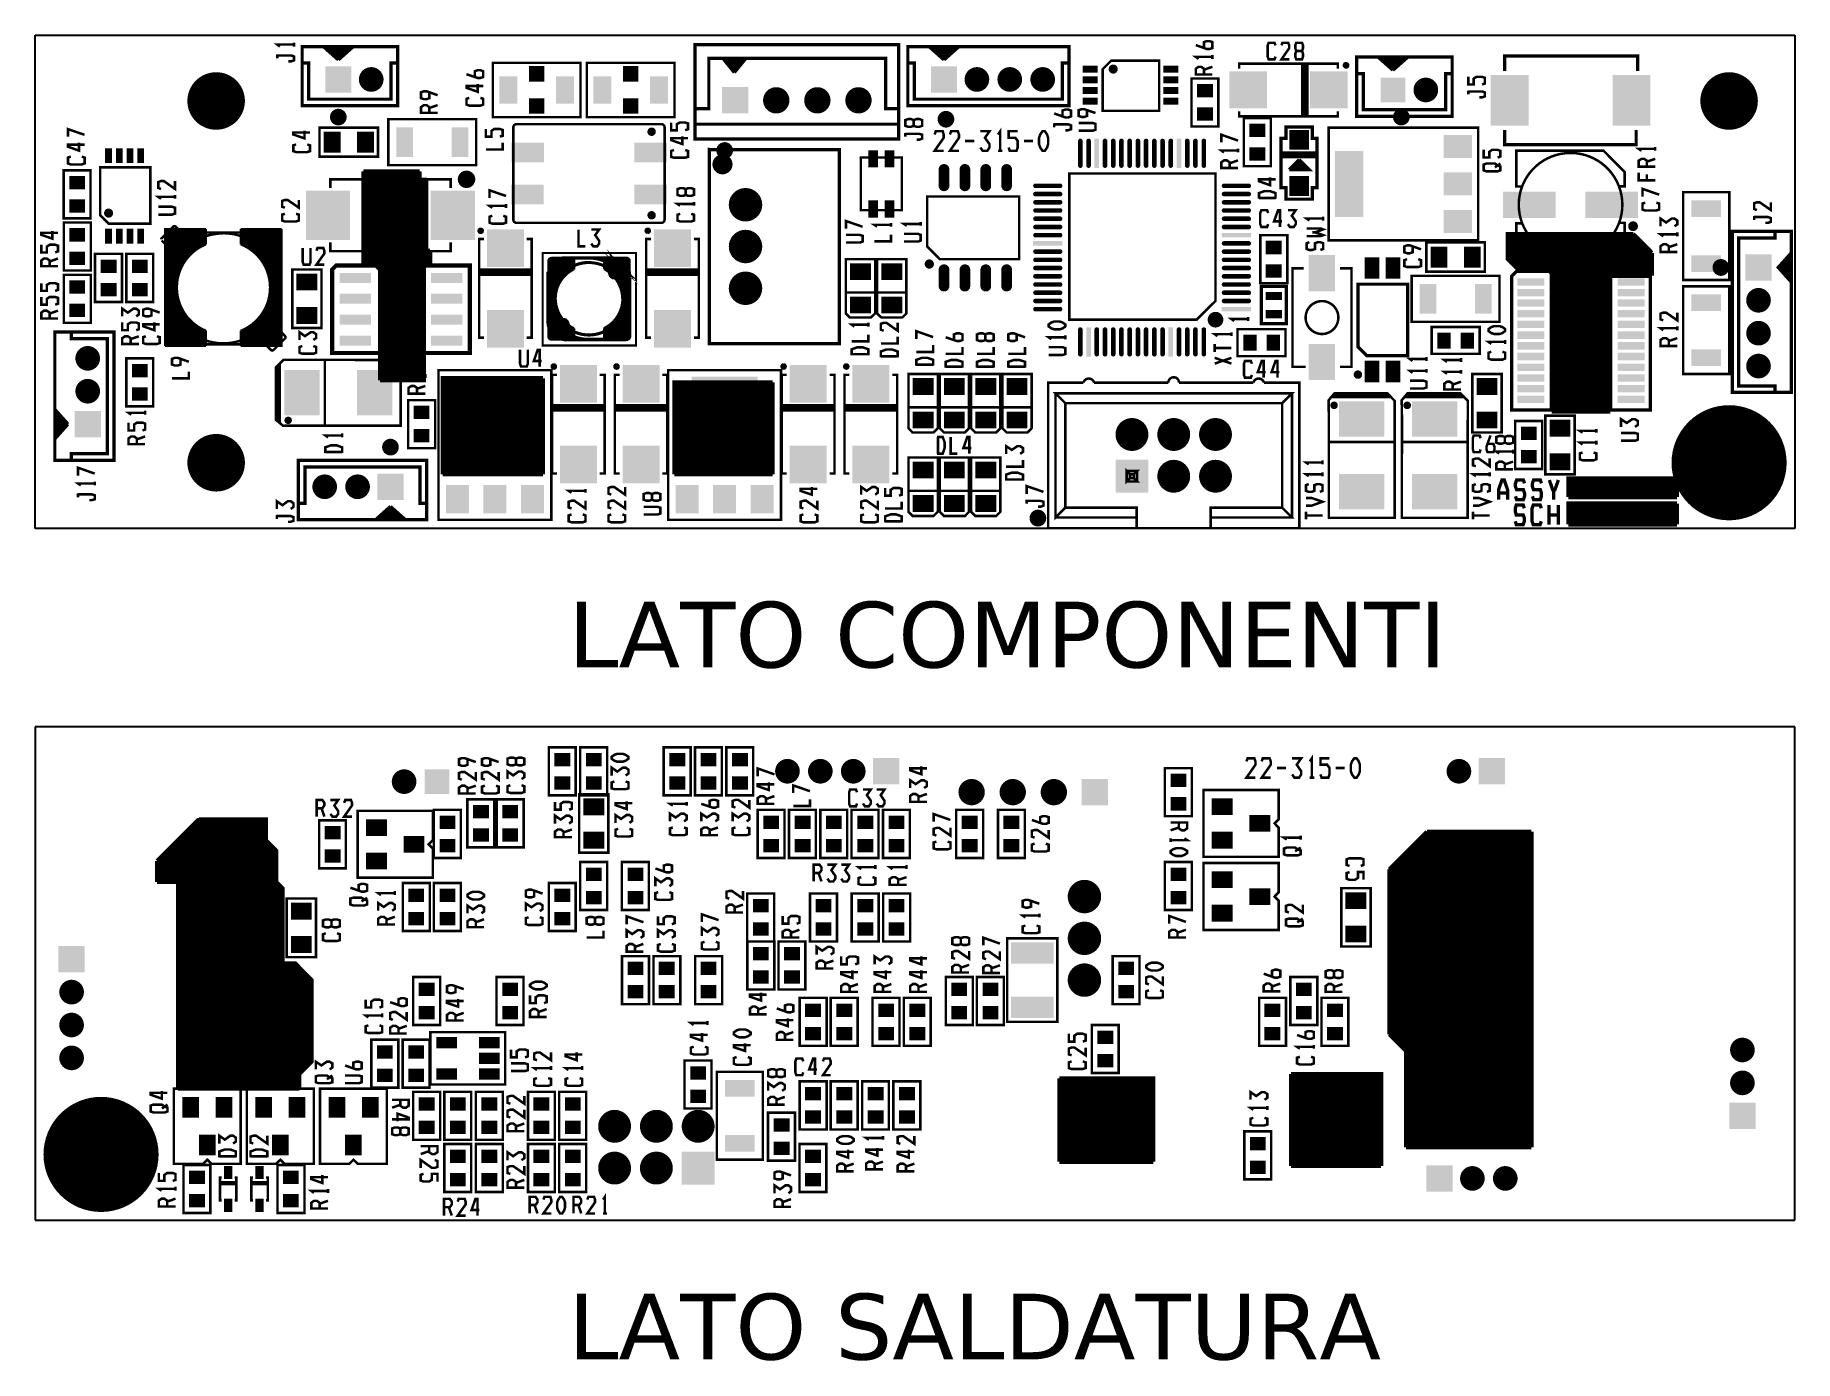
# Model space of a CAD drawing. Extents: x -18 to 89, y -48 to 32.
import ezdxf

# ---------------------------------------------------------------- set-up
doc = ezdxf.new("R2010")
doc.units = 0
doc.header["$MEASUREMENT"] = 0
doc.layers.get('0').update_dxf_attribs({"linetype": 'CONTINUOUS'})
for name, color, linetype in [('22-315-0_DRD', 7, 'CONTINUOUS'), ('22-315-0_SMB', 9, 'CONTINUOUS'), ('22-315-0_SMT', 9, 'CONTINUOUS'), ('22-315-0_SSB', 1, 'CONTINUOUS'), ('22-315-0_SST', 1, 'CONTINUOUS'), ('THRUHOLE_NPT', 8, 'CONTINUOUS')]:
    doc.layers.add(name, color=color, linetype=linetype)
doc.styles.get("Standard").update_dxf_attribs({"font": 'verdana.ttf', "height": 4})

msp = doc.modelspace()

# ---------------------------------------------------------------- texts
at = {"linetype": 'Continuous'}
for s, p in [('LATO COMPONENTI', (14.49, -6)), ('LATO SALDATURA', (14.49, -48.08))]:
    msp.add_text(s, height=4, dxfattribs=at).set_placement(p)

# ---------------------------------------------------------------- blocks, each defined once
blk = doc.blocks.new('RECTANGLE_1')
blk.add_solid([(1.3462, 1.4986), (1.3462, -1.4986), (-1.3462, 1.4986), (-1.3462, -1.4986)])
blk = doc.blocks.new('RECTANGLE_2')
blk.add_solid([(0.63627, 0.51308), (0.63627, -0.51308), (-0.63627, 0.51308), (-0.63627, -0.51308)])
blk = doc.blocks.new('RECTANGLE_3')
blk.add_solid([(0.51308, 0.63627), (0.51308, -0.63627), (-0.51308, 0.63627), (-0.51308, -0.63627)])
blk = doc.blocks.new('RECTANGLE_4')
blk.add_solid([(1.6002, 0.8001), (1.6002, -0.8001), (-1.6002, 0.8001), (-1.6002, -0.8001)])
blk = doc.blocks.new('RECTANGLE_5')
blk.add_solid([(0.508, 0.9017), (0.508, -0.9017), (-0.508, 0.9017), (-0.508, -0.9017)])
blk = doc.blocks.new('RECTANGLE_6')
blk.add_solid([(1.12522, 1.14935), (1.12522, -1.14935), (-1.12522, 1.14935), (-1.12522, -1.14935)])
blk = doc.blocks.new('RECTANGLE_7')
blk.add_solid([(1.14935, 1.12522), (1.14935, -1.12522), (-1.14935, 1.12522), (-1.14935, -1.12522)])
blk = doc.blocks.new('RECTANGLE_8')
blk.add_solid([(0.4826, 0.4064), (0.4826, -0.4064), (-0.4826, 0.4064), (-0.4826, -0.4064)])
blk = doc.blocks.new('RECTANGLE_9')
blk.add_solid([(0.4064, 0.4826), (0.4064, -0.4826), (-0.4064, 0.4826), (-0.4064, -0.4826)])
blk = doc.blocks.new('SQUARE_10')
blk.add_solid([(0.4699, 0.4699), (0.4699, -0.4699), (-0.4699, 0.4699), (-0.4699, -0.4699)])
blk = doc.blocks.new('RECTANGLE_13')
blk.add_solid([(0.5461, 0.8255), (0.5461, -0.8255), (-0.5461, 0.8255), (-0.5461, -0.8255)])
blk = doc.blocks.new('RECTANGLE_14')
blk.add_solid([(1.0795, 1.3716), (1.0795, -1.3716), (-1.0795, 1.3716), (-1.0795, -1.3716)])
blk = doc.blocks.new('SQUARE_15')
blk.add_solid([(0.59944, 0.59944), (0.59944, -0.59944), (-0.59944, 0.59944), (-0.59944, -0.59944)])
blk = doc.blocks.new('ROUND_16')
at = {"const_width": 3.50012}
blk.add_lwpolyline([(-1.75006, 0, 1), (1.75006, 0, 1)], format="xyb", close=True, dxfattribs=at)
blk = doc.blocks.new('RECTANGLE_18')
blk.add_solid([(1.14935, 1.5494), (1.14935, -1.5494), (-1.14935, 1.5494), (-1.14935, -1.5494)])
blk = doc.blocks.new('ROUND_19')
at = {"const_width": 0.7493}
blk.add_lwpolyline([(-0.37465, 0, 1), (0.37465, 0, 1)], format="xyb", close=True, dxfattribs=at)
blk = doc.blocks.new('SQUARE_20')
blk.add_solid([(0.8001, 0.8001), (0.8001, -0.8001), (-0.8001, 0.8001), (-0.8001, -0.8001)])
blk = doc.blocks.new('SQUARE_21')
blk.add_solid([(0.7493, 0.7493), (0.7493, -0.7493), (-0.7493, 0.7493), (-0.7493, -0.7493)])
blk = doc.blocks.new('ROUND_22')
at = {"const_width": 0.99949}
blk.add_lwpolyline([(-0.499744, 0, 1), (0.499744, 0, 1)], format="xyb", close=True, dxfattribs=at)
blk = doc.blocks.new('SQUARE_25')
blk.add_solid([(0.99949, 0.99949), (0.99949, -0.99949), (-0.99949, 0.99949), (-0.99949, -0.99949)])
blk = doc.blocks.new('ROUND_26')
at = {"const_width": 0.8001}
blk.add_lwpolyline([(-0.40005, 0, 1), (0.40005, 0, 1)], format="xyb", close=True, dxfattribs=at)
blk = doc.blocks.new('RECTANGLE_27')
blk.add_solid([(0.29972, 0.52451), (0.29972, -0.52451), (-0.29972, 0.52451), (-0.29972, -0.52451)])
blk = doc.blocks.new('RECTANGLE_29')
blk.add_solid([(0.99949, 0.59944), (0.99949, -0.59944), (-0.99949, 0.59944), (-0.99949, -0.59944)])
blk = doc.blocks.new('RECTANGLE_31')
blk.add_solid([(0.8636, 2.0066), (0.8636, -2.0066), (-0.8636, 2.0066), (-0.8636, -2.0066)])
blk = doc.blocks.new('RECTANGLE_32')
blk.add_solid([(0.8636, 0.6985), (0.8636, -0.6985), (-0.8636, 0.6985), (-0.8636, -0.6985)])
blk = doc.blocks.new('RECTANGLE_33')
blk.add_solid([(0.9017, 0.508), (0.9017, -0.508), (-0.9017, 0.508), (-0.9017, -0.508)])
blk = doc.blocks.new('RECTANGLE_34')
blk.add_solid([(0.8001, 1.09982), (0.8001, -1.09982), (-0.8001, 1.09982), (-0.8001, -1.09982)])
blk = doc.blocks.new('RECTANGLE_35')
blk.add_solid([(1.3716, 1.0795), (1.3716, -1.0795), (-1.3716, 1.0795), (-1.3716, -1.0795)])
blk = doc.blocks.new('OBLONG_36')
at = {"const_width": 0.65024}
blk.add_lwpolyline([(0, 0.50038), (0, -0.50038)], dxfattribs=at)
at = {"const_width": 0.32512}
for points in [[(-0.16256, 0.50038, 1), (0.16256, 0.50038, 1)], [(-0.16256, -0.50038, 1), (0.16256, -0.50038, 1)]]:
    blk.add_lwpolyline(points, format="xyb", close=True, dxfattribs=at)
blk = doc.blocks.new('RECTANGLE_37')
blk.add_solid([(1.2065, 1.5494), (1.2065, -1.5494), (-1.2065, 1.5494), (-1.2065, -1.5494)])
blk = doc.blocks.new('RECTANGLE_38')
blk.add_solid([(0.9525, 0.3048), (0.9525, -0.3048), (-0.9525, 0.3048), (-0.9525, -0.3048)])
blk = doc.blocks.new('RECTANGLE_39')
blk.add_solid([(1.49987, 2.16027), (1.49987, -2.16027), (-1.49987, 2.16027), (-1.49987, -2.16027)])
blk = doc.blocks.new('RECTANGLE_40')
blk.add_solid([(0.82423, 0.22479), (0.82423, -0.22479), (-0.82423, 0.22479), (-0.82423, -0.22479)])
blk = doc.blocks.new('RECTANGLE_41')
blk.add_solid([(2.0066, 0.8636), (2.0066, -0.8636), (-2.0066, 0.8636), (-2.0066, -0.8636)])
blk = doc.blocks.new('RECTANGLE_42')
blk.add_solid([(0.6985, 0.8636), (0.6985, -0.8636), (-0.6985, 0.8636), (-0.6985, -0.8636)])
blk = doc.blocks.new('ROUND_43')
at = {"const_width": 1.016}
blk.add_lwpolyline([(-0.508, 0, 1), (0.508, 0, 1)], format="xyb", close=True, dxfattribs=at)
blk = doc.blocks.new('RECTANGLE_44')
blk.add_solid([(0.44958, 0.20955), (0.44958, -0.20955), (-0.44958, 0.20955), (-0.44958, -0.20955)])
blk = doc.blocks.new('OBLONG_45')
at = {"const_width": 0.2794}
blk.add_lwpolyline([(0, 0.7493), (0, -0.7493)], dxfattribs=at)
at = {"const_width": 0.1397}
for points in [[(-0.06985, 0.7493, 1), (0.06985, 0.7493, 1)], [(-0.06985, -0.7493, 1), (0.06985, -0.7493, 1)]]:
    blk.add_lwpolyline(points, format="xyb", close=True, dxfattribs=at)
blk = doc.blocks.new('RECTANGLE_46')
blk.add_solid([(0.1397, 0.889), (0.1397, -0.889), (-0.1397, 0.889), (-0.1397, -0.889)])
blk = doc.blocks.new('OBLONG_47')
at = {"const_width": 0.2794}
blk.add_lwpolyline([(0.7493, 0), (-0.7493, 0)], dxfattribs=at)
at = {"const_width": 0.1397}
for points in [[(-0.81915, 0, 1), (-0.67945, 0, 1)], [(0.67945, 0, 1), (0.81915, 0, 1)]]:
    blk.add_lwpolyline(points, format="xyb", close=True, dxfattribs=at)
blk = doc.blocks.new('RECTANGLE_48')
blk.add_solid([(0.889, 0.1397), (0.889, -0.1397), (-0.889, 0.1397), (-0.889, -0.1397)])
blk = doc.blocks.new('RECTANGLE_49')
blk.add_solid([(0.44958, 0.65024), (0.44958, -0.65024), (-0.44958, 0.65024), (-0.44958, -0.65024)])
blk = doc.blocks.new('RECTANGLE_50')
blk.add_solid([(0.20955, 0.44958), (0.20955, -0.44958), (-0.20955, 0.44958), (-0.20955, -0.44958)])
blk = doc.blocks.new('RECTANGLE_51')
blk.add_solid([(0.50038, 0.25019), (0.50038, -0.25019), (-0.50038, 0.25019), (-0.50038, -0.25019)])
blk = doc.blocks.new('ROUND_17')
at = {"const_width": 1.75006}
blk.add_lwpolyline([(-0.87503, 0, 1), (0.87503, 0, 1)], format="xyb", close=True, dxfattribs=at)
blk = doc.blocks.new('RECTANGLE_64')
blk.add_solid([(1.30048, 0.6477), (1.30048, -0.6477), (-1.30048, 0.6477), (-1.30048, -0.6477)])
blk = doc.blocks.new('RECTANGLE_11')
blk.add_solid([(0.25019, 0.40005), (0.25019, -0.40005), (-0.25019, 0.40005), (-0.25019, -0.40005)])
blk = doc.blocks.new('RECTANGLE_12')
blk.add_solid([(0.635, 0.508), (0.635, -0.508), (-0.635, 0.508), (-0.635, -0.508)])
blk = doc.blocks.new('RECTANGLE_23')
blk.add_solid([(0.508, 0.635), (0.508, -0.635), (-0.508, 0.635), (-0.508, -0.635)])
blk = doc.blocks.new('RECTANGLE_24')
blk.add_solid([(0.635, 0.3429), (0.635, -0.3429), (-0.635, 0.3429), (-0.635, -0.3429)])

# ---------------------------------------------------------------- linework, layer by layer
at = {"layer": '22-315-0_DRD'}
for p, q in [((-17.92, 2.45), (-17.92, 32.45)), ((-17.92, 32.45), (89.08, 32.45)), ((89.08, 32.45), (89.08, 2.45)), ((-10.92, 2.45), (-17.92, 2.45)), ((89.08, 2.45), (-10.92, 2.45)), ((89.08, -9.61), (-17.92, -9.61)), ((-17.92, -9.61), (-17.92, -39.61)), ((89.08, -39.61), (89.08, -9.61)), ((-17.92, -39.61), (82.08, -39.61)), ((82.08, -39.61), (89.08, -39.61))]:
    msp.add_line(p, q, dxfattribs=at)
at = {"layer": '22-315-0_SMB'}
for points, const_width in [([(56.28, -12.7), (55.73, -12.7), (56.28, -11.91), (56.28, -11.71), (56.21, -11.52), (55.8, -11.52), (55.73, -11.71)], 0.152), ([(57.21, -12.7), (56.66, -12.7), (57.21, -11.91), (57.21, -11.71), (57.14, -11.52), (56.72, -11.52), (56.66, -11.71)], 0.152), ([(58.51, -12.5), (58.65, -12.7), (58.93, -12.7), (59.06, -12.5), (59.06, -12.31), (58.79, -11.91), (59.06, -11.52), (58.51, -11.52)], 0.152), ([(59.71, -12.7), (59.71, -11.52), (59.58, -11.71)], 0.152), ([(60.23, -12.5), (60.3, -12.7), (60.71, -12.7), (60.78, -12.5), (60.78, -12.11), (60.64, -11.91), (60.23, -11.91), (60.23, -11.52), (60.78, -11.52)], 0.152), ([(62.29, -12.7), (62.15, -12.5), (62.08, -12.31), (62.08, -11.91), (62.15, -11.71), (62.29, -11.52), (62.43, -11.52), (62.56, -11.71), (62.63, -11.91), (62.63, -12.31), (62.56, -12.5), (62.43, -12.7), (62.29, -12.7)], 0.152), ([(58.14, -12.11), (57.58, -12.11)], 0.152), ([(59.85, -12.7), (59.58, -12.7)], 0.152), ([(61.71, -12.11), (61.15, -12.11)], 0.152), ([(-7.97, -15.23), (-10.51, -17.77)], 0.254), ([(-8.75, -16.01), (-8.75, -31.61)], 0.254), ([(-8.7, -15.96), (-3.9, -15.96)], 0.254), ([(-8.53, -15.79), (-8.53, -31.61)], 0.254), ([(-8.47, -15.74), (-3.9, -15.74)], 0.254), ([(-8.3, -15.56), (-8.3, -31.61)], 0.254), ([(-8.25, -15.51), (-3.9, -15.51)], 0.254), ([(-8.07, -15.33), (-8.07, -31.61)], 0.254), ([(-8.02, -15.28), (-3.9, -15.28)], 0.254), ([(-7.97, -15.23), (-3.9, -15.23), (-3.9, -16.5), (-3.27, -17.13), (-3.27, -19.04), (-2.89, -19.42), (-2.89, -23.99), (-2.76, -23.99)], 0.254), ([(-7.84, -15.23), (-7.84, -31.61)], 0.254), ([(-7.61, -15.23), (-7.61, -31.61)], 0.254), ([(-7.38, -15.23), (-7.38, -31.61)], 0.254), ([(-7.15, -15.23), (-7.15, -31.61)], 0.254), ([(-6.93, -15.23), (-6.93, -31.61)], 0.254), ([(-6.7, -15.23), (-6.7, -31.61)], 0.254), ([(-6.47, -15.23), (-6.47, -31.61)], 0.254), ([(-6.24, -15.23), (-6.24, -31.61)], 0.254), ([(-6.01, -15.23), (-6.01, -31.61)], 0.254), ([(-5.78, -15.23), (-5.78, -31.61)], 0.254), ([(-5.55, -15.23), (-5.55, -31.61)], 0.254), ([(-5.33, -15.23), (-5.33, -31.61)], 0.254), ([(-5.1, -15.23), (-5.1, -31.61)], 0.254), ([(-4.87, -15.23), (-4.87, -31.61)], 0.254), ([(-4.64, -15.23), (-4.64, -31.61)], 0.254), ([(-4.41, -15.23), (-4.41, -31.61)], 0.254), ([(-4.18, -15.23), (-4.18, -31.61)], 0.254), ([(-3.95, -15.23), (-3.95, -31.61)], 0.254), ([(66.71, -15.99), (64.42, -18.28)], 0.254), ([(66.56, -16.14), (66.56, -35.17)], 0.254), ([(66.61, -16.09), (73.06, -16.09)], 0.254), ([(66.71, -15.99), (73.06, -15.99)], 0.254), ([(66.79, -15.99), (66.79, -35.17)], 0.254), ([(67.01, -15.99), (67.01, -35.17)], 0.254), ([(67.24, -15.99), (67.24, -35.17)], 0.254), ([(67.47, -15.99), (67.47, -35.17)], 0.254), ([(67.7, -15.99), (67.7, -35.17)], 0.254), ([(67.93, -15.99), (67.93, -35.17)], 0.254), ([(68.16, -15.99), (68.16, -35.17)], 0.254), ([(68.39, -15.99), (68.39, -35.17)], 0.254), ([(68.61, -15.99), (68.61, -35.17)], 0.254), ([(68.84, -15.99), (68.84, -35.17)], 0.254), ([(69.07, -15.99), (69.07, -35.17)], 0.254), ([(69.3, -15.99), (69.3, -35.17)], 0.254), ([(69.53, -15.99), (69.53, -35.17)], 0.254), ([(69.76, -15.99), (69.76, -35.17)], 0.254), ([(69.99, -15.99), (69.99, -35.17)], 0.254), ([(70.21, -15.99), (70.21, -35.17)], 0.254), ([(70.44, -15.99), (70.44, -35.17)], 0.254), ([(70.67, -15.99), (70.67, -35.17)], 0.254), ([(70.9, -15.99), (70.9, -35.17)], 0.254), ([(71.13, -15.99), (71.13, -35.17)], 0.254), ([(71.36, -15.99), (71.36, -35.17)], 0.254), ([(71.59, -15.99), (71.59, -35.17)], 0.254), ([(71.81, -15.99), (71.81, -35.17)], 0.254), ([(72.04, -15.99), (72.04, -35.17)], 0.254), ([(72.27, -15.99), (72.27, -35.17)], 0.254), ([(72.5, -15.99), (72.5, -35.17)], 0.254), ([(72.73, -15.99), (72.73, -35.17)], 0.254), ([(72.96, -15.99), (72.96, -35.17)], 0.254), ([(73.06, -15.99), (73.06, -35.17)], 0.254), ([(-9.9, -17.16), (-9.9, -19.04)], 0.254), ([(-9.85, -17.11), (-3.29, -17.11)], 0.254), ([(-9.67, -16.93), (-9.67, -19.04)], 0.254), ([(-9.62, -16.88), (-3.52, -16.88)], 0.254), ([(-9.44, -16.7), (-9.44, -19.04)], 0.254), ([(-9.39, -16.65), (-3.75, -16.65)], 0.254), ([(-9.21, -16.47), (-9.21, -31.61)], 0.254), ([(-9.16, -16.42), (-3.9, -16.42)], 0.254), ([(-8.98, -16.24), (-8.98, -31.61)], 0.254), ([(-8.93, -16.19), (-3.9, -16.19)], 0.254), ([(-3.73, -16.68), (-3.73, -31.61)], 0.254), ([(-3.5, -16.9), (-3.5, -31.61)], 0.254), ([(65.46, -17.23), (73.06, -17.23)], 0.254), ([(65.64, -17.06), (65.64, -35.17)], 0.254), ([(65.69, -17.01), (73.06, -17.01)], 0.254), ([(65.87, -16.83), (65.87, -35.17)], 0.254), ([(65.92, -16.78), (73.06, -16.78)], 0.254), ([(66.1, -16.6), (66.1, -35.17)], 0.254), ([(66.15, -16.55), (73.06, -16.55)], 0.254), ([(66.33, -16.37), (66.33, -35.17)], 0.254), ([(66.38, -16.32), (73.06, -16.32)], 0.254), ([(-10.51, -17.77), (-10.51, -19.04)], 0.254), ([(-10.51, -17.79), (-3.27, -17.79)], 0.254), ([(-10.51, -18.02), (-3.27, -18.02)], 0.254), ([(-10.51, -18.25), (-3.27, -18.25)], 0.254), ([(-10.35, -17.62), (-10.35, -19.04)], 0.254), ([(-10.3, -17.56), (-3.27, -17.56)], 0.254), ([(-10.13, -17.39), (-10.13, -19.04)], 0.254), ([(-10.08, -17.34), (-3.27, -17.34)], 0.254), ([(64.42, -18.28), (64.42, -28.31)], 0.254), ([(64.5, -18.2), (64.5, -28.38)], 0.254), ([(64.55, -18.15), (73.06, -18.15)], 0.254), ([(64.73, -17.97), (64.73, -28.61)], 0.254), ([(64.78, -17.92), (73.06, -17.92)], 0.254), ([(64.96, -17.74), (64.96, -28.84)], 0.254), ([(65.01, -17.69), (73.06, -17.69)], 0.254), ([(65.19, -17.51), (65.19, -29.07)], 0.254), ([(65.24, -17.46), (73.06, -17.46)], 0.254), ([(65.41, -17.28), (65.41, -29.3)], 0.254), ([(-10.51, -18.48), (-3.27, -18.48)], 0.254), ([(-10.51, -18.71), (-3.27, -18.71)], 0.254), ([(-10.51, -18.94), (-3.27, -18.94)], 0.254), ([(-10.51, -19.04), (-9.24, -19.04)], 0.254), ([(-9.24, -19.04), (-9.24, -31.61)], 0.254), ([(-9.24, -19.16), (-3.14, -19.16)], 0.254), ([(-3.27, -19.04), (-3.27, -31.61)], 0.254), ([(-3.04, -19.27), (-3.04, -31.61)], 0.254), ([(64.42, -18.38), (73.06, -18.38)], 0.254), ([(64.42, -18.61), (73.06, -18.61)], 0.254), ([(64.42, -18.83), (73.06, -18.83)], 0.254), ([(64.42, -19.06), (73.06, -19.06)], 0.254), ([(64.42, -19.29), (73.06, -19.29)], 0.254), ([(-9.24, -19.39), (-2.91, -19.39)], 0.254), ([(-9.24, -19.62), (-2.89, -19.62)], 0.254), ([(-9.24, -19.85), (-2.89, -19.85)], 0.254), ([(-9.24, -20.08), (-2.89, -20.08)], 0.254), ([(-9.24, -20.31), (-2.89, -20.31)], 0.254), ([(64.42, -19.52), (73.06, -19.52)], 0.254), ([(64.42, -19.75), (73.06, -19.75)], 0.254), ([(64.42, -19.98), (73.06, -19.98)], 0.254), ([(64.42, -20.21), (73.06, -20.21)], 0.254), ([(64.42, -20.43), (73.06, -20.43)], 0.254), ([(-9.24, -20.54), (-2.89, -20.54)], 0.254), ([(-9.24, -20.76), (-2.89, -20.76)], 0.254), ([(-9.24, -20.99), (-2.89, -20.99)], 0.254), ([(-9.24, -21.22), (-2.89, -21.22)], 0.254), ([(-9.24, -21.45), (-2.89, -21.45)], 0.254), ([(64.42, -20.66), (73.06, -20.66)], 0.254), ([(64.42, -20.89), (73.06, -20.89)], 0.254), ([(64.42, -21.12), (73.06, -21.12)], 0.254), ([(64.42, -21.35), (73.06, -21.35)], 0.254), ([(-9.24, -21.68), (-2.89, -21.68)], 0.254), ([(-9.24, -21.91), (-2.89, -21.91)], 0.254), ([(-9.24, -22.14), (-2.89, -22.14)], 0.254), ([(-9.24, -22.36), (-2.89, -22.36)], 0.254), ([(-9.24, -22.59), (-2.89, -22.59)], 0.254), ([(64.42, -21.58), (73.06, -21.58)], 0.254), ([(64.42, -21.81), (73.06, -21.81)], 0.254), ([(64.42, -22.03), (73.06, -22.03)], 0.254), ([(64.42, -22.26), (73.06, -22.26)], 0.254), ([(64.42, -22.49), (73.06, -22.49)], 0.254), ([(-9.24, -22.82), (-2.89, -22.82)], 0.254), ([(-9.24, -23.05), (-2.89, -23.05)], 0.254), ([(-9.24, -23.28), (-2.89, -23.28)], 0.254), ([(-9.24, -23.51), (-2.89, -23.51)], 0.254), ([(64.42, -22.72), (73.06, -22.72)], 0.254), ([(64.42, -22.95), (73.06, -22.95)], 0.254), ([(64.42, -23.18), (73.06, -23.18)], 0.254), ([(64.42, -23.41), (73.06, -23.41)], 0.254), ([(64.42, -23.63), (73.06, -23.63)], 0.254), ([(-9.24, -23.74), (-2.89, -23.74)], 0.254), ([(-9.24, -23.97), (-2.89, -23.97)], 0.254), ([(-9.24, -24.19), (-1.92, -24.19)], 0.254), ([(-9.24, -24.42), (-1.69, -24.42)], 0.254), ([(-9.24, -24.65), (-1.46, -24.65)], 0.254), ([(-2.81, -23.99), (-2.81, -31.61)], 0.254), ([(-2.76, -23.99), (-2.12, -23.99), (-1.11, -25.01), (-1.11, -29.96), (-1.87, -30.72), (-1.87, -31.61)], 0.254), ([(-2.58, -23.99), (-2.58, -31.61)], 0.254), ([(-2.35, -23.99), (-2.35, -31.61)], 0.254), ([(-2.12, -23.99), (-2.12, -31.61)], 0.254), ([(-1.9, -24.22), (-1.9, -31.61)], 0.254), ([(-1.67, -24.45), (-1.67, -30.52)], 0.254), ([(-1.44, -24.68), (-1.44, -30.29)], 0.254), ([(64.42, -23.86), (73.06, -23.86)], 0.254), ([(64.42, -24.09), (73.06, -24.09)], 0.254), ([(64.42, -24.32), (73.06, -24.32)], 0.254), ([(64.42, -24.55), (73.06, -24.55)], 0.254), ([(-9.24, -24.88), (-1.24, -24.88)], 0.254), ([(-9.24, -25.11), (-1.11, -25.11)], 0.254), ([(-9.24, -25.34), (-1.11, -25.34)], 0.254), ([(-9.24, -25.57), (-1.11, -25.57)], 0.254), ([(-9.24, -25.79), (-1.11, -25.79)], 0.254), ([(-1.21, -24.9), (-1.21, -30.06)], 0.254), ([(64.42, -24.78), (73.06, -24.78)], 0.254), ([(64.42, -25.01), (73.06, -25.01)], 0.254), ([(64.42, -25.24), (73.06, -25.24)], 0.254), ([(64.42, -25.46), (73.06, -25.46)], 0.254), ([(64.42, -25.69), (73.06, -25.69)], 0.254), ([(-9.24, -26.02), (-1.11, -26.02)], 0.254), ([(-9.24, -26.25), (-1.11, -26.25)], 0.254), ([(-9.24, -26.48), (-1.11, -26.48)], 0.254), ([(-9.24, -26.71), (-1.11, -26.71)], 0.254), ([(64.42, -25.92), (73.06, -25.92)], 0.254), ([(64.42, -26.15), (73.06, -26.15)], 0.254), ([(64.42, -26.38), (73.06, -26.38)], 0.254), ([(64.42, -26.61), (73.06, -26.61)], 0.254), ([(64.42, -26.84), (73.06, -26.84)], 0.254), ([(-9.24, -26.94), (-1.11, -26.94)], 0.254), ([(-9.24, -27.17), (-1.11, -27.17)], 0.254), ([(-9.24, -27.39), (-1.11, -27.39)], 0.254), ([(-9.24, -27.62), (-1.11, -27.62)], 0.254), ([(-9.24, -27.85), (-1.11, -27.85)], 0.254), ([(64.42, -27.06), (73.06, -27.06)], 0.254), ([(64.42, -27.29), (73.06, -27.29)], 0.254), ([(64.42, -27.52), (73.06, -27.52)], 0.254), ([(64.42, -27.75), (73.06, -27.75)], 0.254), ([(-9.24, -28.08), (-1.11, -28.08)], 0.254), ([(-9.24, -28.31), (-1.11, -28.31)], 0.254), ([(-9.24, -28.54), (-1.11, -28.54)], 0.254), ([(-9.24, -28.77), (-1.11, -28.77)], 0.254), ([(-9.24, -28.99), (-1.11, -28.99)], 0.254), ([(64.42, -27.98), (73.06, -27.98)], 0.254), ([(64.42, -28.21), (73.06, -28.21)], 0.254), ([(64.42, -28.31), (65.44, -29.32)], 0.254), ([(64.55, -28.44), (73.06, -28.44)], 0.254), ([(64.78, -28.66), (73.06, -28.66)], 0.254), ([(65.01, -28.89), (73.06, -28.89)], 0.254), ([(-9.24, -29.22), (-1.11, -29.22)], 0.254), ([(-9.24, -29.45), (-1.11, -29.45)], 0.254), ([(-9.24, -29.68), (-1.11, -29.68)], 0.254), ([(-9.24, -29.91), (-1.11, -29.91)], 0.254), ([(65.24, -29.12), (73.06, -29.12)], 0.254), ([(65.44, -29.32), (65.44, -35.17)], 0.254), ([(65.44, -29.35), (73.06, -29.35)], 0.254), ([(65.44, -29.58), (73.06, -29.58)], 0.254), ([(65.44, -29.81), (73.06, -29.81)], 0.254), ([(65.44, -30.04), (73.06, -30.04)], 0.254), ([(-9.24, -30.14), (-1.29, -30.14)], 0.254), ([(-9.24, -30.37), (-1.52, -30.37)], 0.254), ([(-9.24, -30.59), (-1.74, -30.59)], 0.254), ([(-9.24, -30.82), (-1.87, -30.82)], 0.254), ([(-9.24, -31.05), (-1.87, -31.05)], 0.254), ([(44.36, -30.98), (44.36, -36.06)], 0.254), ([(44.36, -30.98), (50.07, -30.98), (50.07, -36.06)], 0.254), ([(44.36, -31.15), (50.07, -31.15)], 0.254), ([(44.48, -30.98), (44.48, -36.06)], 0.254), ([(44.71, -30.98), (44.71, -36.06)], 0.254), ([(44.94, -30.98), (44.94, -36.06)], 0.254), ([(45.17, -30.98), (45.17, -36.06)], 0.254), ([(45.4, -30.98), (45.4, -36.06)], 0.254), ([(45.63, -30.98), (45.63, -36.06)], 0.254), ([(45.86, -30.98), (45.86, -36.06)], 0.254), ([(46.08, -30.98), (46.08, -36.06)], 0.254), ([(46.31, -30.98), (46.31, -36.06)], 0.254), ([(46.54, -30.98), (46.54, -36.06)], 0.254), ([(46.77, -30.98), (46.77, -36.06)], 0.254), ([(47, -30.98), (47, -36.06)], 0.254), ([(47.23, -30.98), (47.23, -36.06)], 0.254), ([(47.46, -30.98), (47.46, -36.06)], 0.254), ([(47.68, -30.98), (47.68, -36.06)], 0.254), ([(47.91, -30.98), (47.91, -36.06)], 0.254), ([(48.14, -30.98), (48.14, -36.06)], 0.254), ([(48.37, -30.98), (48.37, -36.06)], 0.254), ([(48.6, -30.98), (48.6, -36.06)], 0.254), ([(48.83, -30.98), (48.83, -36.06)], 0.254), ([(49.06, -30.98), (49.06, -36.06)], 0.254), ([(49.28, -30.98), (49.28, -36.06)], 0.254), ([(49.51, -30.98), (49.51, -36.06)], 0.254), ([(49.74, -30.98), (49.74, -36.06)], 0.254), ([(49.97, -30.98), (49.97, -36.06)], 0.254), ([(58.45, -30.72), (58.45, -36.31)], 0.254), ([(58.45, -30.72), (63.92, -30.72), (63.92, -36.31)], 0.254), ([(58.45, -30.95), (63.92, -30.95)], 0.254), ([(58.56, -30.72), (58.56, -36.31)], 0.254), ([(58.78, -30.72), (58.78, -36.31)], 0.254), ([(59.01, -30.72), (59.01, -36.31)], 0.254), ([(59.24, -30.72), (59.24, -36.31)], 0.254), ([(59.47, -30.72), (59.47, -36.31)], 0.254), ([(59.7, -30.72), (59.7, -36.31)], 0.254), ([(59.93, -30.72), (59.93, -36.31)], 0.254), ([(60.16, -30.72), (60.16, -36.31)], 0.254), ([(60.38, -30.72), (60.38, -36.31)], 0.254), ([(60.61, -30.72), (60.61, -36.31)], 0.254), ([(60.84, -30.72), (60.84, -36.31)], 0.254), ([(61.07, -30.72), (61.07, -36.31)], 0.254), ([(61.3, -30.72), (61.3, -36.31)], 0.254), ([(61.53, -30.72), (61.53, -36.31)], 0.254), ([(61.76, -30.72), (61.76, -36.31)], 0.254), ([(61.98, -30.72), (61.98, -36.31)], 0.254), ([(62.21, -30.72), (62.21, -36.31)], 0.254), ([(62.44, -30.72), (62.44, -36.31)], 0.254), ([(62.67, -30.72), (62.67, -36.31)], 0.254), ([(62.9, -30.72), (62.9, -36.31)], 0.254), ([(63.13, -30.72), (63.13, -36.31)], 0.254), ([(63.36, -30.72), (63.36, -36.31)], 0.254), ([(63.58, -30.72), (63.58, -36.31)], 0.254), ([(63.81, -30.72), (63.81, -36.31)], 0.254), ([(65.44, -30.26), (73.06, -30.26)], 0.254), ([(65.44, -30.49), (73.06, -30.49)], 0.254), ([(65.44, -30.72), (73.06, -30.72)], 0.254), ([(65.44, -30.95), (73.06, -30.95)], 0.254), ([(-9.24, -31.28), (-1.87, -31.28)], 0.254), ([(-9.24, -31.51), (-1.87, -31.51)], 0.254), ([(-9.24, -31.61), (-1.87, -31.61)], 0.254), ([(44.36, -31.38), (50.07, -31.38)], 0.254), ([(44.36, -31.61), (50.07, -31.61)], 0.254), ([(44.36, -31.84), (50.07, -31.84)], 0.254), ([(44.36, -32.07), (50.07, -32.07)], 0.254), ([(58.45, -31.18), (63.92, -31.18)], 0.254), ([(58.45, -31.41), (63.92, -31.41)], 0.254), ([(58.45, -31.64), (63.92, -31.64)], 0.254), ([(58.45, -31.86), (63.92, -31.86)], 0.254), ([(58.45, -32.09), (63.92, -32.09)], 0.254), ([(65.44, -31.18), (73.06, -31.18)], 0.254), ([(65.44, -31.41), (73.06, -31.41)], 0.254), ([(65.44, -31.64), (73.06, -31.64)], 0.254), ([(65.44, -31.86), (73.06, -31.86)], 0.254), ([(65.44, -32.09), (73.06, -32.09)], 0.254), ([(44.36, -32.3), (50.07, -32.3)], 0.254), ([(44.36, -32.52), (50.07, -32.52)], 0.254), ([(44.36, -32.75), (50.07, -32.75)], 0.254), ([(44.36, -32.98), (50.07, -32.98)], 0.254), ([(44.36, -33.21), (50.07, -33.21)], 0.254), ([(58.45, -32.32), (63.92, -32.32)], 0.254), ([(58.45, -32.55), (63.92, -32.55)], 0.254), ([(58.45, -32.78), (63.92, -32.78)], 0.254), ([(58.45, -33.01), (63.92, -33.01)], 0.254), ([(58.45, -33.24), (63.92, -33.24)], 0.254), ([(65.44, -32.32), (73.06, -32.32)], 0.254), ([(65.44, -32.55), (73.06, -32.55)], 0.254), ([(65.44, -32.78), (73.06, -32.78)], 0.254), ([(65.44, -33.01), (73.06, -33.01)], 0.254), ([(65.44, -33.24), (73.06, -33.24)], 0.254), ([(44.36, -33.44), (50.07, -33.44)], 0.254), ([(44.36, -33.67), (50.07, -33.67)], 0.254), ([(44.36, -33.9), (50.07, -33.9)], 0.254), ([(44.36, -34.13), (50.07, -34.13)], 0.254), ([(44.36, -34.35), (50.07, -34.35)], 0.254), ([(58.45, -33.46), (63.92, -33.46)], 0.254), ([(58.45, -33.69), (63.92, -33.69)], 0.254), ([(58.45, -33.92), (63.92, -33.92)], 0.254), ([(58.45, -34.15), (63.92, -34.15)], 0.254), ([(65.44, -33.46), (73.06, -33.46)], 0.254), ([(65.44, -33.69), (73.06, -33.69)], 0.254), ([(65.44, -33.92), (73.06, -33.92)], 0.254), ([(65.44, -34.15), (73.06, -34.15)], 0.254), ([(44.36, -34.58), (50.07, -34.58)], 0.254), ([(44.36, -34.81), (50.07, -34.81)], 0.254), ([(44.36, -35.04), (50.07, -35.04)], 0.254), ([(44.36, -35.27), (50.07, -35.27)], 0.254), ([(58.45, -34.38), (63.92, -34.38)], 0.254), ([(58.45, -34.61), (63.92, -34.61)], 0.254), ([(58.45, -34.84), (63.92, -34.84)], 0.254), ([(58.45, -35.06), (63.92, -35.06)], 0.254), ([(58.45, -35.29), (63.92, -35.29)], 0.254), ([(65.44, -34.38), (73.06, -34.38)], 0.254), ([(65.44, -34.61), (73.06, -34.61)], 0.254), ([(65.44, -34.84), (73.06, -34.84)], 0.254), ([(65.44, -35.06), (73.06, -35.06)], 0.254), ([(65.44, -35.17), (73.06, -35.17)], 0.254), ([(44.36, -35.5), (50.07, -35.5)], 0.254), ([(44.36, -35.73), (50.07, -35.73)], 0.254), ([(44.36, -35.95), (50.07, -35.95)], 0.254), ([(44.36, -36.06), (50.07, -36.06)], 0.254), ([(58.45, -35.52), (63.92, -35.52)], 0.254), ([(58.45, -35.75), (63.92, -35.75)], 0.254), ([(58.45, -35.98), (63.92, -35.98)], 0.254), ([(58.45, -36.21), (63.92, -36.21)], 0.254), ([(58.45, -36.31), (63.92, -36.31)], 0.254)]:
    msp.add_lwpolyline(points, dxfattribs=dict(at, const_width=const_width))
at = {"layer": '22-315-0_SMT'}
for points, const_width in [([(2.03, 24.17), (2.03, 18.58)], 0.254), ([(5.46, 24.17), (2.03, 24.17)], 0.254), ([(5.46, 24.14), (2.03, 24.14)], 0.254), ([(5.46, 23.91), (2.03, 23.91)], 0.254), ([(5.46, 23.69), (2.03, 23.69)], 0.254), ([(5.46, 23.46), (2.03, 23.46)], 0.254), ([(2.13, 24.17), (2.13, 18.58)], 0.254), ([(2.36, 24.17), (2.36, 18.58)], 0.254), ([(2.59, 24.17), (2.59, 18.58)], 0.254), ([(2.82, 24.17), (2.82, 18.58)], 0.254), ([(3.05, 24.17), (3.05, 18.58)], 0.254), ([(3.28, 24.17), (3.28, 11.47)], 0.254), ([(3.5, 24.17), (3.5, 11.47)], 0.254), ([(3.73, 24.17), (3.73, 11.47)], 0.254), ([(3.96, 24.17), (3.96, 11.47)], 0.254), ([(4.19, 24.17), (4.19, 11.47)], 0.254), ([(4.42, 24.17), (4.42, 11.47)], 0.254), ([(4.65, 24.17), (4.65, 11.47)], 0.254), ([(4.88, 24.17), (4.88, 11.47)], 0.254), ([(5.1, 24.17), (5.1, 11.47)], 0.254), ([(5.33, 24.17), (5.33, 11.47)], 0.254), ([(5.46, 24.17), (5.46, 19.34)], 0.254), ([(5.46, 23.23), (2.03, 23.23)], 0.254), ([(5.46, 23), (2.03, 23)], 0.254), ([(5.46, 22.77), (2.03, 22.77)], 0.254), ([(5.46, 22.54), (2.03, 22.54)], 0.254), ([(5.46, 22.31), (2.03, 22.31)], 0.254), ([(5.46, 22.08), (2.03, 22.08)], 0.254), ([(5.46, 21.86), (2.03, 21.86)], 0.254), ([(5.46, 21.63), (2.03, 21.63)], 0.254), ([(5.46, 21.4), (2.03, 21.4)], 0.254), ([(-7.53, 20.66), (-10.03, 20.66), (-10.03, 13.56)], 0.127), ([(-7.53, 20.63), (-10.03, 20.63)], 0.127), ([(-7.53, 20.52), (-10.03, 20.52)], 0.127), ([(-7.53, 20.4), (-10.03, 20.4)], 0.127), ([(-7.53, 20.29), (-10.03, 20.29)], 0.127), ([(-9.93, 20.66), (-9.93, 13.56)], 0.127), ([(-9.81, 20.66), (-9.81, 13.56)], 0.127), ([(-9.7, 20.66), (-9.7, 13.56)], 0.127), ([(-9.58, 20.66), (-9.58, 13.56)], 0.127), ([(-9.47, 20.66), (-9.47, 13.56)], 0.127), ([(-9.36, 20.66), (-9.36, 13.56)], 0.127), ([(-9.24, 20.66), (-9.24, 17.69)], 0.127), ([(-9.13, 20.66), (-9.13, 18.09)], 0.127), ([(-9.01, 20.66), (-9.01, 18.35)], 0.127), ([(-8.9, 20.66), (-8.9, 18.56)], 0.127), ([(-8.78, 20.66), (-8.78, 18.74)], 0.127), ([(-8.67, 20.66), (-8.67, 18.89)], 0.127), ([(-8.56, 20.66), (-8.56, 19.02)], 0.127), ([(-8.44, 20.66), (-8.44, 19.14)], 0.127), ([(-8.33, 20.66), (-8.33, 19.24)], 0.127), ([(-8.21, 20.66), (-8.21, 19.34)], 0.127), ([(-8.1, 20.66), (-8.1, 19.42)], 0.127), ([(-7.98, 20.66), (-7.98, 19.5)], 0.127), ([(-7.87, 20.66), (-7.87, 19.57)], 0.127), ([(-7.76, 20.66), (-7.76, 19.63)], 0.127), ([(-7.64, 20.66), (-7.64, 19.68)], 0.127), ([(-7.53, 20.66), (-7.53, 19.73)], 0.127), ([(-5.43, 20.66), (-5.43, 19.73)], 0.127), ([(-2.93, 20.66), (-5.43, 20.66)], 0.127), ([(-2.93, 20.66), (-2.93, 13.56), (-5.43, 13.56)], 0.127), ([(-2.93, 20.63), (-5.43, 20.63)], 0.127), ([(-2.93, 20.52), (-5.43, 20.52)], 0.127), ([(-2.93, 20.4), (-5.43, 20.4)], 0.127), ([(-2.93, 20.29), (-5.43, 20.29)], 0.127), ([(-5.33, 20.66), (-5.33, 19.69)], 0.127), ([(-5.21, 20.66), (-5.21, 19.63)], 0.127), ([(-5.1, 20.66), (-5.1, 19.57)], 0.127), ([(-4.98, 20.66), (-4.98, 19.5)], 0.127), ([(-4.87, 20.66), (-4.87, 19.43)], 0.127), ([(-4.76, 20.66), (-4.76, 19.34)], 0.127), ([(-4.64, 20.66), (-4.64, 19.25)], 0.127), ([(-4.53, 20.66), (-4.53, 19.15)], 0.127), ([(-4.41, 20.66), (-4.41, 19.03)], 0.127), ([(-4.3, 20.66), (-4.3, 18.9)], 0.127), ([(-4.18, 20.66), (-4.18, 18.75)], 0.127), ([(-4.07, 20.66), (-4.07, 18.58)], 0.127), ([(-3.96, 20.66), (-3.96, 18.38)], 0.127), ([(-3.84, 20.66), (-3.84, 18.12)], 0.127), ([(-3.73, 20.66), (-3.73, 17.75)], 0.127), ([(-3.61, 20.66), (-3.61, 13.56)], 0.127), ([(-3.5, 20.66), (-3.5, 13.56)], 0.127), ([(-3.38, 20.66), (-3.38, 13.56)], 0.127), ([(-3.27, 20.66), (-3.27, 13.56)], 0.127), ([(-3.16, 20.66), (-3.16, 13.56)], 0.127), ([(-3.04, 20.66), (-3.04, 13.56)], 0.127), ([(5.46, 21.17), (2.03, 21.17)], 0.254), ([(5.46, 20.94), (2.03, 20.94)], 0.254), ([(5.46, 20.71), (2.03, 20.71)], 0.254), ([(5.46, 20.48), (2.03, 20.48)], 0.254), ([(5.46, 20.26), (2.03, 20.26)], 0.254), ([(79.25, 20.36), (71.63, 20.36), (71.63, 18.83), (72.26, 18.2)], 0.254), ([(71.73, 20.36), (71.73, 18.73)], 0.254), ([(71.96, 20.36), (71.96, 18.5)], 0.254), ([(72.19, 20.36), (72.19, 18.27)], 0.254), ([(72.41, 20.36), (72.41, 18.2)], 0.254), ([(72.64, 20.36), (72.64, 18.2)], 0.254), ([(72.87, 20.36), (72.87, 18.2)], 0.254), ([(73.1, 20.36), (73.1, 18.2)], 0.254), ([(73.33, 20.36), (73.33, 18.2)], 0.254), ([(73.56, 20.36), (73.56, 18.2)], 0.254), ([(73.79, 20.36), (73.79, 18.2)], 0.254), ([(74.01, 20.36), (74.01, 18.2)], 0.254), ([(74.24, 20.36), (74.24, 18.2)], 0.254), ([(74.47, 20.36), (74.47, 9.56)], 0.254), ([(74.7, 20.36), (74.7, 9.56)], 0.254), ([(74.93, 20.36), (74.93, 9.56)], 0.254), ([(75.16, 20.36), (75.16, 9.56)], 0.254), ([(75.39, 20.36), (75.39, 9.56)], 0.254), ([(75.61, 20.36), (75.61, 9.56)], 0.254), ([(75.84, 20.36), (75.84, 9.56)], 0.254), ([(76.07, 20.36), (76.07, 9.56)], 0.254), ([(76.3, 20.36), (76.3, 9.56)], 0.254), ([(76.53, 20.36), (76.53, 9.56)], 0.254), ([(76.76, 20.36), (76.76, 9.56)], 0.254), ([(76.99, 20.36), (76.99, 9.56)], 0.254), ([(77.21, 20.36), (77.21, 9.56)], 0.254), ([(77.44, 20.36), (77.44, 9.56)], 0.254), ([(77.67, 20.36), (77.67, 9.56)], 0.254), ([(77.9, 20.36), (77.9, 17.82)], 0.254), ([(78.13, 20.36), (78.13, 17.82)], 0.254), ([(78.36, 20.36), (78.36, 17.82)], 0.254), ([(78.59, 20.36), (78.59, 17.82)], 0.254), ([(78.81, 20.36), (78.81, 17.82)], 0.254), ([(79.04, 20.36), (79.04, 17.82)], 0.254), ([(79.25, 20.36), (80.39, 19.21)], 0.254), ([(79.27, 20.33), (79.27, 17.82)], 0.254), ([(-7.53, 20.17), (-10.03, 20.17)], 0.127), ([(-7.53, 20.06), (-10.03, 20.06)], 0.127), ([(-7.53, 19.94), (-10.03, 19.94)], 0.127), ([(-7.53, 19.83), (-10.03, 19.83)], 0.127), ([(-7.56, 19.72), (-10.03, 19.72)], 0.127), ([(-7.8, 19.6), (-10.03, 19.6)], 0.127), ([(-8, 19.49), (-10.03, 19.49)], 0.127), ([(-8.17, 19.37), (-10.03, 19.37)], 0.127), ([(-8.31, 19.26), (-10.03, 19.26)], 0.127), ([(-2.93, 20.17), (-5.43, 20.17)], 0.127), ([(-2.93, 20.06), (-5.43, 20.06)], 0.127), ([(-2.93, 19.94), (-5.43, 19.94)], 0.127), ([(-2.93, 19.83), (-5.43, 19.83)], 0.127), ([(-2.93, 19.72), (-5.4, 19.72)], 0.127), ([(-2.93, 19.6), (-5.15, 19.6)], 0.127), ([(-2.93, 19.49), (-4.96, 19.49)], 0.127), ([(-2.93, 19.37), (-4.79, 19.37)], 0.127), ([(-2.93, 19.26), (-4.65, 19.26)], 0.127), ([(5.46, 20.03), (2.03, 20.03)], 0.254), ([(5.46, 19.8), (2.03, 19.8)], 0.254), ([(5.46, 19.57), (2.03, 19.57)], 0.254), ([(5.46, 19.34), (2.03, 19.34)], 0.254), ([(6.09, 19.34), (6.09, 18.58), (5.71, 18.58), (5.71, 11.47), (3.05, 11.47)], 0.254), ([(6.09, 19.34), (5.46, 19.34)], 0.254), ([(5.56, 19.34), (5.56, 11.47)], 0.254), ([(5.79, 19.34), (5.79, 18.58)], 0.254), ([(6.02, 19.34), (6.02, 18.58)], 0.254), ([(79.42, 20.18), (71.63, 20.18)], 0.254), ([(79.65, 19.95), (71.63, 19.95)], 0.254), ([(79.88, 19.72), (71.63, 19.72)], 0.254), ([(80.11, 19.49), (71.63, 19.49)], 0.254), ([(80.34, 19.27), (71.63, 19.27)], 0.254), ([(79.5, 20.1), (79.5, 17.82)], 0.254), ([(79.73, 19.88), (79.73, 17.82)], 0.254), ([(79.96, 19.65), (79.96, 17.82)], 0.254), ([(80.19, 19.42), (80.19, 17.82)], 0.254), ([(80.39, 19.21), (80.39, 17.82)], 0.254), ([(-8.43, 19.14), (-10.03, 19.14)], 0.127), ([(-8.55, 19.03), (-10.03, 19.03)], 0.127), ([(-8.65, 18.91), (-10.03, 18.91)], 0.127), ([(-8.74, 18.8), (-10.03, 18.8)], 0.127), ([(-8.82, 18.69), (-10.03, 18.69)], 0.127), ([(-8.89, 18.57), (-10.03, 18.57)], 0.127), ([(-8.96, 18.46), (-10.03, 18.46)], 0.127), ([(-9.02, 18.34), (-10.03, 18.34)], 0.127), ([(-9.07, 18.23), (-10.03, 18.23)], 0.127), ([(-2.93, 19.14), (-4.52, 19.14)], 0.127), ([(-2.93, 19.03), (-4.41, 19.03)], 0.127), ([(-2.93, 18.91), (-4.31, 18.91)], 0.127), ([(-2.93, 18.8), (-4.22, 18.8)], 0.127), ([(-2.93, 18.69), (-4.14, 18.69)], 0.127), ([(-2.93, 18.57), (-4.06, 18.57)], 0.127), ([(-2.93, 18.46), (-4, 18.46)], 0.127), ([(-2.93, 18.34), (-3.94, 18.34)], 0.127), ([(-2.93, 18.23), (-3.89, 18.23)], 0.127), ([(6.09, 19.11), (2.03, 19.11)], 0.254), ([(6.09, 18.88), (2.03, 18.88)], 0.254), ([(6.09, 18.66), (2.03, 18.66)], 0.254), ([(3.05, 18.58), (2.03, 18.58)], 0.254), ([(3.05, 18.58), (3.05, 11.47)], 0.254), ([(5.71, 18.43), (3.05, 18.43)], 0.254), ([(5.71, 18.2), (3.05, 18.2)], 0.254), ([(14.85, 18.72), (13.28, 18.72)], 0.127), ([(13.28, 18.71), (13.28, 18.71)], 0.127), ([(13.28, 18.71), (13.28, 14.13), (13.28, 14.13)], 0.127), ([(14.85, 18.61), (13.28, 18.61)], 0.127), ([(14.85, 18.49), (13.28, 18.49)], 0.127), ([(14.85, 18.38), (13.28, 18.38)], 0.127), ([(14.85, 18.26), (13.28, 18.26)], 0.127), ([(14.73, 18.15), (13.28, 18.15)], 0.127), ([(14.85, 18.83), (13.32, 18.83)], 0.127), ([(13.38, 18.88), (13.38, 13.96)], 0.127), ([(14.85, 18.91), (13.48, 18.91), (13.47, 18.91)], 0.127), ([(13.49, 18.91), (13.49, 13.93)], 0.127), ([(13.61, 18.91), (13.61, 13.93)], 0.127), ([(13.72, 18.91), (13.72, 13.93)], 0.127), ([(13.83, 18.91), (13.83, 17.06)], 0.127), ([(13.95, 18.91), (13.95, 17.33)], 0.127), ([(14.06, 18.91), (14.06, 17.53)], 0.127), ([(14.18, 18.91), (14.18, 17.68)], 0.127), ([(14.29, 18.91), (14.29, 17.81)], 0.127), ([(14.41, 18.91), (14.41, 17.92)], 0.127), ([(14.52, 18.91), (14.52, 18.01)], 0.127), ([(14.63, 18.91), (14.63, 18.09)], 0.127), ([(14.75, 18.91), (14.75, 18.16)], 0.127), ([(14.85, 18.22), (14.82, 18.2)], 0.127), ([(14.85, 18.91), (14.85, 18.22)], 0.127), ([(16.66, 18.92), (16.66, 18.23)], 0.127), ([(18.03, 18.92), (16.66, 18.92)], 0.127), ([(18.19, 18.84), (16.66, 18.84)], 0.127), ([(18.23, 18.73), (16.66, 18.73)], 0.127), ([(18.23, 18.61), (16.66, 18.61)], 0.127), ([(18.23, 18.5), (16.66, 18.5)], 0.127), ([(18.23, 18.38), (16.66, 18.38)], 0.127), ([(18.23, 18.27), (16.66, 18.27)], 0.127), ([(16.76, 18.92), (16.76, 18.17)], 0.127), ([(18.23, 18.16), (16.79, 18.16)], 0.127), ([(16.87, 18.92), (16.87, 18.1)], 0.127), ([(16.99, 18.92), (16.99, 18.02)], 0.127), ([(17.1, 18.92), (17.1, 17.92)], 0.127), ([(17.21, 18.92), (17.21, 17.8)], 0.127), ([(17.33, 18.92), (17.33, 17.67)], 0.127), ([(17.44, 18.92), (17.44, 17.51)], 0.127), ([(17.56, 18.92), (17.56, 17.31)], 0.127), ([(17.67, 18.92), (17.67, 17.03)], 0.127), ([(17.79, 18.92), (17.79, 13.94)], 0.127), ([(17.9, 18.92), (17.9, 13.94)], 0.127), ([(18.01, 18.92), (18.01, 13.94)], 0.127), ([(18.03, 18.92), (18.03, 18.92)], 0.127), ([(18.13, 18.89), (18.13, 13.96)], 0.127), ([(18.23, 18.71), (18.23, 14.14), (18.23, 14.14)], 0.127), ([(18.23, 18.71), (18.23, 18.72)], 0.127), ([(80.39, 19.04), (71.63, 19.04)], 0.254), ([(80.39, 18.81), (71.65, 18.81)], 0.254), ([(80.39, 18.58), (71.88, 18.58)], 0.254), ([(80.39, 18.35), (72.11, 18.35)], 0.254), ([(74.29, 18.2), (72.26, 18.2)], 0.254), ([(74.29, 18.2), (74.29, 9.82)], 0.254), ([(80.39, 18.12), (74.29, 18.12)], 0.254), ([(-9.12, 18.11), (-10.03, 18.11)], 0.127), ([(-9.16, 18), (-10.03, 18)], 0.127), ([(-9.19, 17.89), (-10.03, 17.89)], 0.127), ([(-9.22, 17.77), (-10.03, 17.77)], 0.127), ([(-9.25, 17.66), (-10.03, 17.66)], 0.127), ([(-9.27, 17.54), (-10.03, 17.54)], 0.127), ([(-9.29, 17.43), (-10.03, 17.43)], 0.127), ([(-9.3, 17.31), (-10.03, 17.31)], 0.127), ([(-9.3, 17.2), (-10.03, 17.2)], 0.127), ([(-9.3, 17.09), (-10.03, 17.09)], 0.127), ([(-2.93, 18.11), (-3.84, 18.11)], 0.127), ([(-2.93, 18), (-3.8, 18)], 0.127), ([(-2.93, 17.89), (-3.76, 17.89)], 0.127), ([(-2.93, 17.77), (-3.73, 17.77)], 0.127), ([(-2.93, 17.66), (-3.71, 17.66)], 0.127), ([(-2.93, 17.54), (-3.69, 17.54)], 0.127), ([(-2.93, 17.43), (-3.67, 17.43)], 0.127), ([(-2.93, 17.31), (-3.66, 17.31)], 0.127), ([(-2.93, 17.2), (-3.65, 17.2)], 0.127), ([(-2.93, 17.09), (-3.65, 17.09)], 0.127), ([(5.71, 17.97), (3.05, 17.97)], 0.254), ([(5.71, 17.74), (3.05, 17.74)], 0.254), ([(5.71, 17.51), (3.05, 17.51)], 0.254), ([(5.71, 17.28), (3.05, 17.28)], 0.254), ([(5.71, 17.06), (3.05, 17.06)], 0.254), ([(14.55, 18.03), (13.28, 18.03)], 0.127), ([(14.41, 17.92), (13.28, 17.92)], 0.127), ([(14.29, 17.8), (13.28, 17.8)], 0.127), ([(14.18, 17.69), (13.28, 17.69)], 0.127), ([(14.1, 17.58), (13.28, 17.58)], 0.127), ([(14.02, 17.46), (13.28, 17.46)], 0.127), ([(13.96, 17.35), (13.28, 17.35)], 0.127), ([(13.9, 17.23), (13.28, 17.23)], 0.127), ([(13.85, 17.12), (13.28, 17.12)], 0.127), ([(18.23, 18.04), (16.96, 18.04)], 0.127), ([(18.23, 17.93), (17.09, 17.93)], 0.127), ([(18.23, 17.81), (17.21, 17.81)], 0.127), ([(18.23, 17.7), (17.31, 17.7)], 0.127), ([(18.23, 17.58), (17.4, 17.58)], 0.127), ([(18.23, 17.47), (17.47, 17.47)], 0.127), ([(18.23, 17.36), (17.53, 17.36)], 0.127), ([(18.23, 17.24), (17.59, 17.24)], 0.127), ([(18.23, 17.13), (17.64, 17.13)], 0.127), ([(80.39, 17.89), (74.29, 17.89)], 0.254), ([(77.85, 17.67), (74.29, 17.67)], 0.254), ([(77.85, 17.44), (74.29, 17.44)], 0.254), ([(77.85, 17.21), (74.29, 17.21)], 0.254), ([(77.85, 17.82), (77.85, 9.56)], 0.254), ([(80.39, 17.82), (77.85, 17.82)], 0.254), ([(-9.3, 16.97), (-10.03, 16.97)], 0.127), ([(-9.29, 16.86), (-10.03, 16.86)], 0.127), ([(-9.28, 16.74), (-10.03, 16.74)], 0.127), ([(-9.26, 16.63), (-10.03, 16.63)], 0.127), ([(-9.24, 16.51), (-10.03, 16.51)], 0.127), ([(-9.21, 16.4), (-10.03, 16.4)], 0.127), ([(-9.18, 16.29), (-10.03, 16.29)], 0.127), ([(-9.15, 16.17), (-10.03, 16.17)], 0.127), ([(-9.1, 16.06), (-10.03, 16.06)], 0.127), ([(-9.24, 16.51), (-9.24, 13.56)], 0.127), ([(-9.13, 16.12), (-9.13, 13.56)], 0.127), ([(-2.93, 16.06), (-3.85, 16.06)], 0.127), ([(-3.84, 16.09), (-3.84, 13.56)], 0.127), ([(-2.93, 16.17), (-3.81, 16.17)], 0.127), ([(-2.93, 16.29), (-3.78, 16.29)], 0.127), ([(-2.93, 16.4), (-3.74, 16.4)], 0.127), ([(-3.73, 16.46), (-3.73, 13.56)], 0.127), ([(-2.93, 16.51), (-3.71, 16.51)], 0.127), ([(-2.93, 16.63), (-3.69, 16.63)], 0.127), ([(-2.93, 16.74), (-3.68, 16.74)], 0.127), ([(-2.93, 16.86), (-3.66, 16.86)], 0.127), ([(-2.93, 16.97), (-3.66, 16.97)], 0.127), ([(5.71, 16.83), (3.05, 16.83)], 0.254), ([(5.71, 16.6), (3.05, 16.6)], 0.254), ([(5.71, 16.37), (3.05, 16.37)], 0.254), ([(5.71, 16.14), (3.05, 16.14)], 0.254), ([(13.82, 17), (13.28, 17)], 0.127), ([(13.79, 16.89), (13.28, 16.89)], 0.127), ([(13.76, 16.78), (13.28, 16.78)], 0.127), ([(13.75, 16.66), (13.28, 16.66)], 0.127), ([(13.73, 16.55), (13.28, 16.55)], 0.127), ([(13.73, 16.43), (13.28, 16.43)], 0.127), ([(13.74, 16.32), (13.28, 16.32)], 0.127), ([(13.75, 16.2), (13.28, 16.2)], 0.127), ([(13.77, 16.09), (13.28, 16.09)], 0.127), ([(13.73, 16.43), (13.73, 16.42)], 0.127), ([(18.23, 17.01), (17.68, 17.01)], 0.127), ([(18.23, 16.9), (17.71, 16.9)], 0.127), ([(18.23, 16.78), (17.74, 16.78)], 0.127), ([(18.23, 16.1), (17.75, 16.1)], 0.127), ([(18.23, 16.67), (17.76, 16.67)], 0.127), ([(18.23, 16.56), (17.77, 16.56)], 0.127), ([(18.23, 16.21), (17.76, 16.21)], 0.127), ([(18.23, 16.44), (17.77, 16.44)], 0.127), ([(17.77, 16.43), (17.77, 16.42)], 0.127), ([(18.23, 16.33), (17.77, 16.33)], 0.127), ([(77.85, 16.98), (74.29, 16.98)], 0.254), ([(77.85, 16.75), (74.29, 16.75)], 0.254), ([(77.85, 16.52), (74.29, 16.52)], 0.254), ([(77.85, 16.29), (74.29, 16.29)], 0.254), ([(77.85, 16.07), (74.29, 16.07)], 0.254), ([(-9.05, 15.94), (-10.03, 15.94)], 0.127), ([(-9, 15.83), (-10.03, 15.83)], 0.127), ([(-8.94, 15.71), (-10.03, 15.71)], 0.127), ([(-8.87, 15.6), (-10.03, 15.6)], 0.127), ([(-8.79, 15.49), (-10.03, 15.49)], 0.127), ([(-8.71, 15.37), (-10.03, 15.37)], 0.127), ([(-8.61, 15.26), (-10.03, 15.26)], 0.127), ([(-8.51, 15.14), (-10.03, 15.14)], 0.127), ([(-8.39, 15.03), (-10.03, 15.03)], 0.127), ([(-9.01, 15.86), (-9.01, 13.56)], 0.127), ([(-8.9, 15.65), (-8.9, 13.56)], 0.127), ([(-8.78, 15.47), (-8.78, 13.56)], 0.127), ([(-8.67, 15.32), (-8.67, 13.56)], 0.127), ([(-8.56, 15.19), (-8.56, 13.56)], 0.127), ([(-8.44, 15.07), (-8.44, 13.56)], 0.127), ([(-8.33, 14.97), (-8.33, 13.56)], 0.127), ([(-4.64, 14.96), (-4.64, 13.56)], 0.127), ([(-2.93, 15.03), (-4.56, 15.03)], 0.127), ([(-4.53, 15.06), (-4.53, 13.56)], 0.127), ([(-2.93, 15.14), (-4.45, 15.14)], 0.127), ([(-4.41, 15.18), (-4.41, 13.56)], 0.127), ([(-2.93, 15.26), (-4.34, 15.26)], 0.127), ([(-4.3, 15.31), (-4.3, 13.56)], 0.127), ([(-2.93, 15.37), (-4.25, 15.37)], 0.127), ([(-4.18, 15.46), (-4.18, 13.56)], 0.127), ([(-2.93, 15.49), (-4.16, 15.49)], 0.127), ([(-2.93, 15.6), (-4.09, 15.6)], 0.127), ([(-4.07, 15.63), (-4.07, 13.56)], 0.127), ([(-2.93, 15.71), (-4.02, 15.71)], 0.127), ([(-3.96, 15.83), (-3.96, 13.56)], 0.127), ([(-2.93, 15.83), (-3.96, 15.83)], 0.127), ([(-2.93, 15.94), (-3.9, 15.94)], 0.127), ([(5.71, 15.91), (3.05, 15.91)], 0.254), ([(5.71, 15.68), (3.05, 15.68)], 0.254), ([(5.71, 15.46), (3.05, 15.46)], 0.254), ([(5.71, 15.23), (3.05, 15.23)], 0.254), ([(5.71, 15), (3.05, 15)], 0.254), ([(13.79, 15.98), (13.28, 15.98)], 0.127), ([(13.82, 15.86), (13.28, 15.86)], 0.127), ([(13.86, 15.75), (13.28, 15.75)], 0.127), ([(13.91, 15.63), (13.28, 15.63)], 0.127), ([(13.96, 15.52), (13.28, 15.52)], 0.127), ([(14.02, 15.4), (13.28, 15.4)], 0.127), ([(14.09, 15.29), (13.28, 15.29)], 0.127), ([(14.18, 15.18), (13.28, 15.18)], 0.127), ([(14.27, 15.06), (13.28, 15.06)], 0.127), ([(14.39, 14.95), (13.28, 14.95)], 0.127), ([(13.83, 15.82), (13.83, 13.93)], 0.127), ([(13.95, 15.54), (13.95, 13.93)], 0.127), ([(14.06, 15.34), (14.06, 13.93)], 0.127), ([(14.18, 15.18), (14.18, 13.93)], 0.127), ([(14.29, 15.04), (14.29, 13.93)], 0.127), ([(14.41, 14.93), (14.41, 13.93)], 0.127), ([(17.1, 14.93), (17.1, 13.94)], 0.127), ([(18.23, 14.96), (17.13, 14.96)], 0.127), ([(17.21, 15.04), (17.21, 13.94)], 0.127), ([(18.23, 15.07), (17.25, 15.07)], 0.127), ([(17.33, 15.17), (17.33, 13.94)], 0.127), ([(18.23, 15.18), (17.34, 15.18)], 0.127), ([(18.23, 15.3), (17.43, 15.3)], 0.127), ([(17.44, 15.32), (17.44, 13.94)], 0.127), ([(18.23, 15.41), (17.5, 15.41)], 0.127), ([(17.56, 15.52), (17.56, 13.94)], 0.127), ([(18.23, 15.53), (17.56, 15.53)], 0.127), ([(18.23, 15.64), (17.62, 15.64)], 0.127), ([(18.23, 15.76), (17.66, 15.76)], 0.127), ([(17.67, 15.79), (17.67, 13.94)], 0.127), ([(18.23, 15.87), (17.7, 15.87)], 0.127), ([(18.23, 15.98), (17.73, 15.98)], 0.127), ([(77.85, 15.84), (74.29, 15.84)], 0.254), ([(77.85, 15.61), (74.29, 15.61)], 0.254), ([(77.85, 15.38), (74.29, 15.38)], 0.254), ([(77.85, 15.15), (74.29, 15.15)], 0.254), ([(77.85, 14.92), (74.29, 14.92)], 0.254), ([(-8.26, 14.91), (-10.03, 14.91)], 0.127), ([(-8.11, 14.8), (-10.03, 14.8)], 0.127), ([(-7.94, 14.69), (-10.03, 14.69)], 0.127), ([(-7.73, 14.57), (-10.03, 14.57)], 0.127), ([(-7.53, 14.46), (-10.03, 14.46)], 0.127), ([(-7.53, 14.34), (-10.03, 14.34)], 0.127), ([(-7.53, 14.23), (-10.03, 14.23)], 0.127), ([(-7.53, 14.11), (-10.03, 14.11)], 0.127), ([(-7.53, 14), (-10.03, 14)], 0.127), ([(-7.53, 13.89), (-10.03, 13.89)], 0.127), ([(-8.21, 14.88), (-8.21, 13.56)], 0.127), ([(-8.1, 14.79), (-8.1, 13.56)], 0.127), ([(-7.98, 14.72), (-7.98, 13.56)], 0.127), ([(-7.87, 14.65), (-7.87, 13.56)], 0.127), ([(-7.76, 14.59), (-7.76, 13.56)], 0.127), ([(-7.64, 14.53), (-7.64, 13.56)], 0.127), ([(-7.53, 14.48), (-7.53, 13.56)], 0.127), ([(-5.43, 14.48), (-5.43, 13.56)], 0.127), ([(-2.93, 14.46), (-5.43, 14.46)], 0.127), ([(-2.93, 14.34), (-5.43, 14.34)], 0.127), ([(-2.93, 14.23), (-5.43, 14.23)], 0.127), ([(-2.93, 14.11), (-5.43, 14.11)], 0.127), ([(-2.93, 14), (-5.43, 14)], 0.127), ([(-2.93, 13.89), (-5.43, 13.89)], 0.127), ([(-5.33, 14.53), (-5.33, 13.56)], 0.127), ([(-2.93, 14.57), (-5.23, 14.57)], 0.127), ([(-5.21, 14.58), (-5.21, 13.56)], 0.127), ([(-5.1, 14.64), (-5.1, 13.56)], 0.127), ([(-2.93, 14.69), (-5.02, 14.69)], 0.127), ([(-4.98, 14.71), (-4.98, 13.56)], 0.127), ([(-4.87, 14.78), (-4.87, 13.56)], 0.127), ([(-2.93, 14.8), (-4.85, 14.8)], 0.127), ([(-4.76, 14.87), (-4.76, 13.56)], 0.127), ([(-2.93, 14.91), (-4.7, 14.91)], 0.127), ([(5.71, 14.77), (3.05, 14.77)], 0.254), ([(5.71, 14.54), (3.05, 14.54)], 0.254), ([(5.71, 14.31), (3.05, 14.31)], 0.254), ([(5.71, 14.08), (3.05, 14.08)], 0.254), ([(5.71, 13.86), (3.05, 13.86)], 0.254), ([(14.52, 14.83), (13.28, 14.83)], 0.127), ([(14.68, 14.72), (13.28, 14.72)], 0.127), ([(14.85, 14.6), (13.28, 14.6)], 0.127), ([(14.85, 14.49), (13.28, 14.49)], 0.127), ([(14.85, 14.38), (13.28, 14.38)], 0.127), ([(14.85, 14.26), (13.28, 14.26)], 0.127), ([(14.85, 14.15), (13.28, 14.15)], 0.127), ([(14.85, 14.03), (13.3, 14.03)], 0.127), ([(13.47, 13.93), (13.48, 13.93)], 0.127), ([(14.85, 13.93), (13.48, 13.93)], 0.127), ([(14.52, 14.83), (14.52, 13.93)], 0.127), ([(14.63, 14.75), (14.63, 13.93)], 0.127), ([(14.75, 14.67), (14.75, 13.93)], 0.127), ([(14.85, 14.62), (14.85, 13.93)], 0.127), ([(16.68, 14.65), (16.66, 14.62)], 0.127), ([(16.66, 14.62), (16.66, 13.94)], 0.127), ([(18.23, 14.61), (16.66, 14.61)], 0.127), ([(18.23, 14.5), (16.66, 14.5)], 0.127), ([(18.23, 14.38), (16.66, 14.38)], 0.127), ([(18.23, 14.27), (16.66, 14.27)], 0.127), ([(18.23, 14.15), (16.66, 14.15)], 0.127), ([(18.21, 14.04), (16.66, 14.04)], 0.127), ([(18.03, 13.94), (16.66, 13.94)], 0.127), ([(16.76, 14.69), (16.76, 13.94)], 0.127), ([(18.23, 14.73), (16.82, 14.73)], 0.127), ([(16.87, 14.76), (16.87, 13.94)], 0.127), ([(16.99, 14.84), (16.99, 13.94)], 0.127), ([(18.23, 14.84), (16.99, 14.84)], 0.127), ([(18.03, 13.94), (18.03, 13.94)], 0.127), ([(77.85, 14.69), (74.29, 14.69)], 0.254), ([(77.85, 14.46), (74.29, 14.46)], 0.254), ([(77.85, 14.24), (74.29, 14.24)], 0.254), ([(77.85, 14.01), (74.29, 14.01)], 0.254), ([(-7.53, 13.77), (-10.03, 13.77)], 0.127), ([(-7.53, 13.66), (-10.03, 13.66)], 0.127), ([(-7.53, 13.56), (-10.03, 13.56)], 0.127), ([(-2.93, 13.77), (-5.43, 13.77)], 0.127), ([(-2.93, 13.66), (-5.43, 13.66)], 0.127), ([(5.71, 13.63), (3.05, 13.63)], 0.254), ([(5.71, 13.4), (3.05, 13.4)], 0.254), ([(5.71, 13.17), (3.05, 13.17)], 0.254), ([(5.71, 12.94), (3.05, 12.94)], 0.254), ([(77.85, 13.78), (74.29, 13.78)], 0.254), ([(77.85, 13.55), (74.29, 13.55)], 0.254), ([(77.85, 13.32), (74.29, 13.32)], 0.254), ([(77.85, 13.09), (74.29, 13.09)], 0.254), ([(77.85, 12.86), (74.29, 12.86)], 0.254), ([(5.71, 12.71), (3.05, 12.71)], 0.254), ([(5.71, 12.48), (3.05, 12.48)], 0.254), ([(5.71, 12.26), (3.05, 12.26)], 0.254), ([(5.71, 12.03), (3.05, 12.03)], 0.254), ([(5.71, 11.8), (3.05, 11.8)], 0.254), ([(77.85, 12.64), (74.29, 12.64)], 0.254), ([(77.85, 12.41), (74.29, 12.41)], 0.254), ([(77.85, 12.18), (74.29, 12.18)], 0.254), ([(77.85, 11.95), (74.29, 11.95)], 0.254), ([(77.85, 11.72), (74.29, 11.72)], 0.254), ([(5.71, 11.57), (3.05, 11.57)], 0.254), ([(12.95, 11.59), (6.86, 11.59), (6.86, 5.75)], 0.254), ([(12.95, 11.57), (6.86, 11.57)], 0.254), ([(12.95, 11.34), (6.86, 11.34)], 0.254), ([(12.95, 11.11), (6.86, 11.11)], 0.254), ([(12.95, 10.88), (6.86, 10.88)], 0.254), ([(12.95, 10.65), (6.86, 10.65)], 0.254), ([(6.96, 11.59), (6.96, 5.75)], 0.254), ([(7.19, 11.59), (7.19, 5.75)], 0.254), ([(7.42, 11.59), (7.42, 5.75)], 0.254), ([(7.64, 11.59), (7.64, 5.75)], 0.254), ([(7.87, 11.59), (7.87, 5.75)], 0.254), ([(8.1, 11.59), (8.1, 5.75)], 0.254), ([(8.33, 11.59), (8.33, 5.75)], 0.254), ([(8.56, 11.59), (8.56, 5.75)], 0.254), ([(8.79, 11.59), (8.79, 5.75)], 0.254), ([(9.02, 11.59), (9.02, 5.75)], 0.254), ([(9.24, 11.59), (9.24, 5.75)], 0.254), ([(9.47, 11.59), (9.47, 5.75)], 0.254), ([(9.7, 11.59), (9.7, 5.75)], 0.254), ([(9.93, 11.59), (9.93, 5.75)], 0.254), ([(10.16, 11.59), (10.16, 5.75)], 0.254), ([(10.39, 11.59), (10.39, 5.75)], 0.254), ([(10.62, 11.59), (10.62, 5.75)], 0.254), ([(10.84, 11.59), (10.84, 5.75)], 0.254), ([(11.07, 11.59), (11.07, 5.75)], 0.254), ([(11.3, 11.59), (11.3, 5.75)], 0.254), ([(11.53, 11.59), (11.53, 5.75)], 0.254), ([(11.76, 11.59), (11.76, 5.75)], 0.254), ([(11.99, 11.59), (11.99, 5.75)], 0.254), ([(12.22, 11.59), (12.22, 5.75)], 0.254), ([(12.44, 11.59), (12.44, 5.75)], 0.254), ([(12.67, 11.59), (12.67, 5.75)], 0.254), ([(12.9, 11.59), (12.9, 5.75)], 0.254), ([(12.95, 11.59), (12.95, 5.75)], 0.254), ([(26.92, 11.34), (20.95, 11.34), (20.95, 5.75)], 0.254), ([(26.92, 11.11), (20.95, 11.11)], 0.254), ([(26.92, 10.88), (20.95, 10.88)], 0.254), ([(26.92, 10.65), (20.95, 10.65)], 0.254), ([(21.06, 11.34), (21.06, 5.75)], 0.254), ([(21.28, 11.34), (21.28, 5.75)], 0.254), ([(21.51, 11.34), (21.51, 5.75)], 0.254), ([(21.74, 11.34), (21.74, 5.75)], 0.254), ([(21.97, 11.34), (21.97, 5.75)], 0.254), ([(22.2, 11.34), (22.2, 5.75)], 0.254), ([(22.43, 11.34), (22.43, 5.75)], 0.254), ([(22.66, 11.34), (22.66, 5.75)], 0.254), ([(22.88, 11.34), (22.88, 5.75)], 0.254), ([(23.11, 11.34), (23.11, 5.75)], 0.254), ([(23.34, 11.34), (23.34, 5.75)], 0.254), ([(23.57, 11.34), (23.57, 5.75)], 0.254), ([(23.8, 11.34), (23.8, 5.75)], 0.254), ([(24.03, 11.34), (24.03, 5.75)], 0.254), ([(24.26, 11.34), (24.26, 5.75)], 0.254), ([(24.48, 11.34), (24.48, 5.75)], 0.254), ([(24.71, 11.34), (24.71, 5.75)], 0.254), ([(24.94, 11.34), (24.94, 5.75)], 0.254), ([(25.17, 11.34), (25.17, 5.75)], 0.254), ([(25.4, 11.34), (25.4, 5.75)], 0.254), ([(25.63, 11.34), (25.63, 5.75)], 0.254), ([(25.86, 11.34), (25.86, 5.75)], 0.254), ([(26.08, 11.34), (26.08, 5.75)], 0.254), ([(26.31, 11.34), (26.31, 5.75)], 0.254), ([(26.54, 11.34), (26.54, 5.75)], 0.254), ([(26.77, 11.34), (26.77, 5.75)], 0.254), ([(26.92, 11.34), (26.92, 5.75)], 0.254), ([(77.85, 11.49), (74.29, 11.49)], 0.254), ([(77.85, 11.26), (74.29, 11.26)], 0.254), ([(77.85, 11.04), (74.29, 11.04)], 0.254), ([(77.85, 10.81), (74.29, 10.81)], 0.254), ([(77.85, 10.58), (74.29, 10.58)], 0.254), ([(12.95, 10.43), (6.86, 10.43)], 0.254), ([(12.95, 10.2), (6.86, 10.2)], 0.254), ([(12.95, 9.97), (6.86, 9.97)], 0.254), ([(12.95, 9.74), (6.86, 9.74)], 0.254), ([(12.95, 9.51), (6.86, 9.51)], 0.254), ([(26.92, 10.43), (20.95, 10.43)], 0.254), ([(26.92, 10.2), (20.95, 10.2)], 0.254), ([(26.92, 9.97), (20.95, 9.97)], 0.254), ([(26.92, 9.74), (20.95, 9.74)], 0.254), ([(26.92, 9.51), (20.95, 9.51)], 0.254), ([(77.85, 10.35), (74.29, 10.35)], 0.254), ([(77.85, 10.12), (74.29, 10.12)], 0.254), ([(77.85, 9.89), (74.29, 9.89)], 0.254), ([(74.29, 9.82), (74.29, 9.56)], 0.254), ([(77.85, 9.66), (74.29, 9.66)], 0.254), ([(77.85, 9.56), (74.29, 9.56)], 0.254), ([(12.95, 9.28), (6.86, 9.28)], 0.254), ([(12.95, 9.05), (6.86, 9.05)], 0.254), ([(12.95, 8.83), (6.86, 8.83)], 0.254), ([(12.95, 8.6), (6.86, 8.6)], 0.254), ([(26.92, 9.28), (20.95, 9.28)], 0.254), ([(26.92, 9.05), (20.95, 9.05)], 0.254), ([(26.92, 8.83), (20.95, 8.83)], 0.254), ([(26.92, 8.6), (20.95, 8.6)], 0.254), ([(12.95, 8.37), (6.86, 8.37)], 0.254), ([(12.95, 8.14), (6.86, 8.14)], 0.254), ([(12.95, 7.91), (6.86, 7.91)], 0.254), ([(12.95, 7.68), (6.86, 7.68)], 0.254), ([(12.95, 7.45), (6.86, 7.45)], 0.254), ([(26.92, 8.37), (20.95, 8.37)], 0.254), ([(26.92, 8.14), (20.95, 8.14)], 0.254), ([(26.92, 7.91), (20.95, 7.91)], 0.254), ([(26.92, 7.68), (20.95, 7.68)], 0.254), ([(26.92, 7.45), (20.95, 7.45)], 0.254), ([(12.95, 7.23), (6.86, 7.23)], 0.254), ([(12.95, 7), (6.86, 7)], 0.254), ([(12.95, 6.77), (6.86, 6.77)], 0.254), ([(12.95, 6.54), (6.86, 6.54)], 0.254), ([(12.95, 6.31), (6.86, 6.31)], 0.254), ([(26.92, 7.23), (20.95, 7.23)], 0.254), ([(26.92, 7), (20.95, 7)], 0.254), ([(26.92, 6.77), (20.95, 6.77)], 0.254), ([(26.92, 6.54), (20.95, 6.54)], 0.254), ([(26.92, 6.31), (20.95, 6.31)], 0.254), ([(12.95, 6.08), (6.86, 6.08)], 0.254), ([(12.95, 5.85), (6.86, 5.85)], 0.254), ([(12.95, 5.75), (6.86, 5.75)], 0.254), ([(26.92, 6.08), (20.95, 6.08)], 0.254), ([(26.92, 5.85), (20.95, 5.85)], 0.254), ([(26.92, 5.75), (20.95, 5.75)], 0.254)]:
    msp.add_lwpolyline(points, dxfattribs=dict(at, const_width=const_width))
at = {"layer": '22-315-0_SMT', "const_width": 0.127}
for points in [[(-7.53, 19.73, 0.306633), (-9.3, 17.11)], [(-3.65, 17.11, 0.306633), (-5.43, 19.73)], [(13.47, 18.91, 0.414214), (13.28, 18.71)], [(14.82, 18.2, 0.284546), (13.73, 16.43)], [(17.77, 16.43, 0.273647), (16.66, 18.23)], [(18.23, 18.72, 0.414214), (18.03, 18.92)], [(-9.3, 17.11, 0.306724), (-7.53, 14.48)], [(-5.43, 14.48, 0.306724), (-3.65, 17.11)], [(13.73, 16.42, 0.273647), (14.85, 14.62)], [(16.68, 14.65, 0.284858), (17.78, 16.42)], [(13.28, 14.13, 0.414214), (13.47, 13.93)], [(18.03, 13.94, 0.414214), (18.23, 14.14)]]:
    msp.add_lwpolyline(points, format="xyb", dxfattribs=at)
at = {"layer": '22-315-0_SSB', "const_width": 0.152}
for points in [[(8.36, -11.57), (8.36, -11.92), (8.19, -11.98), (8.02, -11.98), (7.85, -11.92), (7.85, -11.57), (8.02, -11.51), (8.19, -11.51), (8.87, -11.75)], [(9.75, -11.57), (9.75, -11.92), (9.59, -11.98), (9.42, -11.98), (9.25, -11.92), (9.25, -11.57), (9.42, -11.51), (9.59, -11.51), (10.26, -11.75)], [(11.31, -11.54), (11.14, -11.48), (10.97, -11.48), (10.8, -11.54), (10.8, -11.89), (10.97, -11.95), (11.14, -11.95), (11.31, -11.89), (11.31, -11.54), (11.48, -11.48), (11.65, -11.48), (11.82, -11.54), (11.82, -11.89), (11.65, -11.95), (11.48, -11.95), (11.31, -11.89)], [(13.31, -10.85), (13.31, -13.77), (14.94, -13.77), (14.94, -10.85), (13.31, -10.85)], [(15.22, -10.85), (15.22, -13.77), (16.86, -13.77), (16.86, -10.85), (15.22, -10.85)], [(18.15, -11.55), (17.98, -11.67), (17.81, -11.73), (17.47, -11.73), (17.3, -11.67), (17.13, -11.55), (17.13, -11.43), (17.3, -11.31), (17.47, -11.25), (17.81, -11.25), (17.98, -11.31), (18.15, -11.43), (18.15, -11.55)], [(20.29, -10.85), (20.29, -13.77), (21.93, -13.77), (21.93, -10.85), (20.29, -10.85)], [(22.2, -10.85), (22.2, -13.77), (23.83, -13.77), (23.83, -10.85), (22.2, -10.85)], [(24.1, -10.85), (24.1, -13.77), (25.74, -13.77), (25.74, -10.85), (24.1, -10.85)], [(8.87, -12.35), (8.87, -12.82), (8.19, -12.35), (8.02, -12.35), (7.85, -12.41), (7.85, -12.76), (8.02, -12.82)], [(10.26, -12.35), (10.26, -12.82), (9.59, -12.35), (9.42, -12.35), (9.25, -12.41), (9.25, -12.76), (9.42, -12.82)], [(11.65, -12.79), (11.82, -12.67), (11.82, -12.44), (11.65, -12.32), (11.48, -12.32), (11.14, -12.56), (10.8, -12.32), (10.8, -12.79)], [(17.98, -12.57), (18.15, -12.45), (18.15, -12.21), (17.98, -12.09), (17.81, -12.09), (17.47, -12.33), (17.13, -12.09), (17.13, -12.57)], [(27.03, -12.5), (26.01, -12.14), (26.01, -12.62)], [(35.96, -12.02), (35.96, -12.49), (35.28, -12.25), (35.28, -12.13), (36.3, -12.13)], [(36.13, -13.33), (36.3, -13.21), (36.3, -12.97), (36.13, -12.86), (35.96, -12.86), (35.62, -13.09), (35.28, -12.86), (35.28, -13.33)], [(50.77, -12.12), (50.77, -15.04), (52.41, -15.04), (52.41, -12.12), (50.77, -12.12)], [(8.36, -13.66), (8.36, -13.3), (8.19, -13.19), (8.02, -13.19), (7.85, -13.3), (7.85, -13.66), (8.87, -13.66)], [(8.36, -13.36), (8.87, -13.19)], [(10.1, -13.19), (10.26, -13.24), (10.26, -13.6), (10.1, -13.66), (9.42, -13.66), (9.25, -13.6), (9.25, -13.24), (9.42, -13.19)], [(11.65, -13.16), (11.82, -13.22), (11.82, -13.57), (11.65, -13.63), (10.97, -13.63), (10.8, -13.57), (10.8, -13.22), (10.97, -13.16)], [(16.93, -17.26), (16.93, -13.7), (15.15, -13.7), (15.15, -17.26), (16.93, -17.26)], [(17.98, -12.93), (18.15, -12.99), (18.15, -13.35), (17.98, -13.4), (17.3, -13.4), (17.13, -13.35), (17.13, -12.99), (17.3, -12.93)], [(26.69, -12.98), (26.69, -13.45), (26.01, -13.22), (26.01, -13.1), (27.03, -13.1)], [(26.52, -14.29), (26.52, -13.94), (26.35, -13.82), (26.18, -13.82), (26.01, -13.94), (26.01, -14.29), (27.03, -14.29)], [(26.52, -14), (27.03, -13.82)], [(29.19, -13.52), (28.17, -13.17), (28.17, -13.64)], [(32.05, -14.27), (31.99, -14.44), (31.63, -14.44), (31.57, -14.27), (31.57, -13.59), (31.63, -13.42), (31.99, -13.42), (32.05, -13.59)], [(32.41, -14.27), (32.53, -14.44), (32.77, -14.44), (32.89, -14.27), (32.89, -14.1), (32.65, -13.76), (32.89, -13.42), (32.41, -13.42)], [(33.25, -14.27), (33.37, -14.44), (33.61, -14.44), (33.72, -14.27), (33.72, -14.1), (33.49, -13.76), (33.72, -13.42), (33.25, -13.42)], [(35.79, -14.17), (35.79, -13.81), (35.62, -13.69), (35.45, -13.69), (35.28, -13.81), (35.28, -14.17), (36.3, -14.17)], [(35.79, -13.87), (36.3, -13.69)], [(53.12, -13.45), (53.12, -17.51), (57.69, -17.51), (57.69, -15.74), (57.44, -15.48), (57.69, -15.23), (57.69, -13.45), (53.12, -13.45)], [(-0.81, -14.56), (-0.46, -14.56), (-0.34, -14.39), (-0.34, -14.23), (-0.46, -14.06), (-0.81, -14.06), (-0.81, -15.07)], [(-0.51, -14.56), (-0.34, -15.07)], [(0.03, -14.9), (0.15, -15.07), (0.38, -15.07), (0.5, -14.9), (0.5, -14.73), (0.27, -14.39), (0.5, -14.06), (0.03, -14.06)], [(1.34, -15.07), (0.86, -15.07), (1.34, -14.39), (1.34, -14.23), (1.28, -14.06), (0.93, -14.06), (0.86, -14.23)], [(1.69, -14.72), (1.69, -18.78), (6.26, -18.78), (6.26, -17.01), (6, -16.75), (6.26, -16.5), (6.26, -14.72), (1.69, -14.72)], [(6.32, -14.66), (6.32, -17.58), (7.96, -17.58), (7.96, -14.66), (6.32, -14.66)], [(8.35, -14.02), (8.35, -16.94), (9.99, -16.94), (9.99, -14.02), (8.35, -14.02)], [(11.78, -16.94), (11.78, -14.02), (10.14, -14.02), (10.14, -16.94), (11.78, -16.94)], [(14.54, -14.65), (14.71, -14.59), (14.71, -14.23), (14.54, -14.18), (14.2, -14.18), (14.03, -14.29), (14.03, -14.65), (13.69, -14.65), (13.69, -14.18)], [(14.54, -15.49), (14.71, -15.37), (14.71, -15.13), (14.54, -15.01), (14.37, -15.01), (14.03, -15.25), (13.69, -15.01), (13.69, -15.49)], [(18.04, -14.14), (18.04, -14.61), (17.36, -14.37), (17.36, -14.25), (18.38, -14.25)], [(18.21, -15.45), (18.38, -15.33), (18.38, -15.09), (18.21, -14.97), (18.04, -14.97), (17.7, -15.21), (17.36, -14.97), (17.36, -15.45)], [(21.69, -14.29), (20.68, -14.29), (20.85, -14.4)], [(21.53, -15.36), (21.69, -15.24), (21.69, -15), (21.53, -14.89), (21.35, -14.89), (21.02, -15.12), (20.68, -14.89), (20.68, -15.36)], [(21.69, -14.17), (21.69, -14.4)], [(23.09, -14.46), (23.09, -14.11), (23.26, -14.05), (23.43, -14.05), (23.6, -14.11), (23.6, -14.46), (23.43, -14.52), (23.26, -14.52), (22.58, -14.29)], [(23.43, -15.36), (23.6, -15.24), (23.6, -15), (23.43, -14.89), (23.26, -14.89), (22.92, -15.12), (22.58, -14.89), (22.58, -15.36)], [(25.5, -14.05), (25.5, -14.52), (24.83, -14.05), (24.66, -14.05), (24.49, -14.11), (24.49, -14.46), (24.66, -14.52)], [(25.34, -15.36), (25.5, -15.24), (25.5, -15), (25.34, -14.89), (25.16, -14.89), (24.83, -15.12), (24.49, -14.89), (24.49, -15.36)], [(26.01, -14.66), (26.01, -17.58), (27.64, -17.58), (27.64, -14.66), (26.01, -14.66)], [(27.91, -14.66), (27.91, -17.58), (29.55, -17.58), (29.55, -14.66), (27.91, -14.66)], [(29.19, -14.01), (29.19, -14.42), (28.17, -14.42)], [(29.82, -14.66), (29.82, -17.58), (31.45, -17.58), (31.45, -14.66), (29.82, -14.66)], [(31.72, -14.66), (31.72, -17.58), (33.36, -17.58), (33.36, -14.66), (31.72, -14.66)], [(33.63, -14.66), (33.63, -17.58), (35.26, -17.58), (35.26, -14.66), (33.63, -14.66)], [(37.73, -15.27), (36.71, -14.91), (36.71, -15.38)], [(39.72, -17.58), (39.72, -14.66), (38.08, -14.66), (38.08, -17.58), (39.72, -17.58)], [(42.26, -17.58), (42.26, -14.66), (40.62, -14.66), (40.62, -17.58), (42.26, -17.58)], [(43.19, -15.45), (43.19, -15.1), (43.36, -15.04), (43.53, -15.04), (43.7, -15.1), (43.7, -15.45), (43.53, -15.51), (43.36, -15.51), (42.68, -15.27)], [(-0.66, -15.29), (-0.66, -18.21), (0.97, -18.21), (0.97, -15.29), (-0.66, -15.29)], [(14.2, -16.32), (14.2, -15.97), (14.03, -15.85), (13.86, -15.85), (13.69, -15.97), (13.69, -16.32), (14.71, -16.32)], [(14.2, -16.03), (14.71, -15.85)], [(18.21, -15.81), (18.38, -15.87), (18.38, -16.23), (18.21, -16.28), (17.53, -16.28), (17.36, -16.23), (17.36, -15.87), (17.53, -15.81)], [(21.53, -15.73), (21.69, -15.78), (21.69, -16.14), (21.53, -16.2), (20.85, -16.2), (20.68, -16.14), (20.68, -15.78), (20.85, -15.73)], [(23.09, -16.2), (23.09, -15.84), (22.92, -15.73), (22.75, -15.73), (22.58, -15.84), (22.58, -16.2), (23.6, -16.2)], [(23.09, -15.9), (23.6, -15.73)], [(25.34, -15.73), (25.5, -15.78), (25.5, -16.14), (25.34, -16.2), (24.66, -16.2), (24.49, -16.14), (24.49, -15.78), (24.66, -15.73)], [(37.73, -15.75), (37.73, -16.22), (37.05, -15.75), (36.88, -15.75), (36.71, -15.81), (36.71, -16.16), (36.88, -16.22)], [(43.7, -15.88), (43.7, -16.35), (43.02, -15.88), (42.85, -15.88), (42.68, -15.93), (42.68, -16.29), (42.85, -16.35)], [(51.62, -15.43), (51.62, -15.78), (51.79, -15.9), (51.96, -15.9), (52.13, -15.78), (52.13, -15.43), (51.12, -15.43)], [(51.62, -15.73), (51.12, -15.9)], [(37.56, -16.59), (37.73, -16.64), (37.73, -17), (37.56, -17.06), (36.88, -17.06), (36.71, -17), (36.71, -16.64), (36.88, -16.59)], [(43.53, -16.71), (43.7, -16.77), (43.7, -17.13), (43.53, -17.19), (42.85, -17.19), (42.68, -17.13), (42.68, -16.77), (42.85, -16.71)], [(51.12, -16.62), (51.12, -16.39)], [(51.12, -16.5), (52.13, -16.5), (51.96, -16.39)], [(51.12, -17.16), (51.28, -17.05), (51.45, -16.99), (51.79, -16.99), (51.96, -17.05), (52.13, -17.16), (52.13, -17.28), (51.96, -17.4), (51.79, -17.46), (51.45, -17.46), (51.28, -17.4), (51.12, -17.28), (51.12, -17.16)], [(59.03, -16.35), (58.01, -16.35), (58.18, -16.46)], [(58.86, -17.42), (59.03, -17.36), (59.03, -17.12), (58.86, -17.07), (58.69, -16.95), (58.18, -16.95), (58.01, -17.01), (58.01, -17.36), (58.18, -17.42), (58.86, -17.42)], [(58.69, -17.18), (59.03, -16.95)], [(59.03, -16.23), (59.03, -16.46)], [(15.22, -17.83), (15.22, -20.75), (16.86, -20.75), (16.86, -17.83), (15.22, -17.83)], [(17.75, -17.83), (17.75, -20.75), (19.39, -20.75), (19.39, -17.83), (17.75, -17.83)], [(20.3, -18.4), (20.3, -18.04), (20.47, -17.99), (20.64, -17.99), (20.8, -18.04), (20.8, -18.4), (20.64, -18.46), (20.47, -18.46), (19.79, -18.22)], [(29.41, -18.5), (29.77, -18.5), (29.89, -18.33), (29.89, -18.16), (29.77, -17.99), (29.41, -17.99), (29.41, -19.01)], [(30.25, -18.84), (30.37, -19.01), (30.61, -19.01), (30.73, -18.84), (30.73, -18.67), (30.49, -18.33), (30.73, -17.99), (30.25, -17.99)], [(31.09, -18.84), (31.21, -19.01), (31.45, -19.01), (31.57, -18.84), (31.57, -18.67), (31.33, -18.33), (31.57, -17.99), (31.09, -17.99)], [(33.16, -18.14), (32.14, -18.14), (32.31, -18.26)], [(33.16, -18.02), (33.16, -18.26)], [(35.06, -18.14), (34.04, -18.14), (34.21, -18.26)], [(35.06, -18.02), (35.06, -18.26)], [(50.77, -17.83), (50.77, -20.75), (52.41, -20.75), (52.41, -17.83), (50.77, -17.83)], [(53.12, -17.89), (53.12, -21.96), (57.69, -21.96), (57.69, -20.18), (57.44, -19.93), (57.69, -19.67), (57.69, -17.89), (53.12, -17.89)], [(62, -18.07), (61.83, -18.01), (61.83, -17.66), (62, -17.6), (62.68, -17.6), (62.85, -17.66), (62.85, -18.01), (62.68, -18.07)], [(1.75, -19.57), (1.75, -19.22), (1.92, -19.16), (2.09, -19.16), (2.26, -19.22), (2.26, -19.57), (2.09, -19.63), (1.92, -19.63), (1.24, -19.39)], [(6.07, -22.02), (6.07, -19.1), (4.43, -19.1), (4.43, -22.02), (6.07, -22.02)], [(6.32, -19.1), (6.32, -22.02), (7.96, -22.02), (7.96, -19.1), (6.32, -19.1)], [(13.31, -19.1), (13.31, -22.02), (14.94, -22.02), (14.94, -19.1), (13.31, -19.1)], [(20.64, -19.3), (20.8, -19.18), (20.8, -18.94), (20.64, -18.82), (20.47, -18.82), (20.13, -19.06), (19.79, -18.82), (19.79, -19.3)], [(29.71, -18.5), (29.89, -19.01)], [(32.99, -18.75), (33.16, -18.8), (33.16, -19.16), (32.99, -19.22), (32.31, -19.22), (32.14, -19.16), (32.14, -18.8), (32.31, -18.75)], [(34.55, -19.22), (34.55, -18.86), (34.38, -18.75), (34.21, -18.75), (34.04, -18.86), (34.04, -19.22), (35.06, -19.22)], [(34.55, -18.92), (35.06, -18.75)], [(62, -18.44), (61.83, -18.5), (61.83, -18.85), (62, -18.91), (62.34, -18.91), (62.51, -18.79), (62.51, -18.44), (62.85, -18.44), (62.85, -18.91)], [(-0.85, -23.61), (-0.85, -20.05), (-2.63, -20.05), (-2.63, -23.61), (-0.85, -23.61)], [(2.09, -20.47), (2.26, -20.41), (2.26, -20.17), (2.09, -20.11), (1.92, -20), (1.41, -20), (1.24, -20.05), (1.24, -20.41), (1.41, -20.47), (2.09, -20.47)], [(1.92, -20.23), (2.26, -20)], [(3.95, -19.72), (2.93, -19.72), (3.1, -19.84)], [(3.78, -20.79), (3.95, -20.68), (3.95, -20.44), (3.78, -20.32), (3.61, -20.32), (3.27, -20.56), (2.93, -20.32), (2.93, -20.79)], [(3.95, -19.6), (3.95, -19.84)], [(9.37, -19.93), (9.21, -20.05), (9.04, -20.11), (8.7, -20.11), (8.53, -20.05), (8.36, -19.93), (8.36, -19.81), (8.53, -19.7), (8.7, -19.64), (9.04, -19.64), (9.21, -19.7), (9.37, -19.81), (9.37, -19.93)], [(9.21, -20.95), (9.37, -20.83), (9.37, -20.59), (9.21, -20.48), (9.04, -20.48), (8.7, -20.71), (8.36, -20.48), (8.36, -20.95)], [(12.42, -19.57), (12.42, -19.92), (12.25, -19.98), (12.08, -19.98), (11.91, -19.92), (11.91, -19.57), (12.08, -19.51), (12.25, -19.51), (12.93, -19.75)], [(12.76, -20.82), (12.93, -20.7), (12.93, -20.46), (12.76, -20.35), (12.59, -20.35), (12.25, -20.58), (11.91, -20.35), (11.91, -20.82)], [(20.64, -19.66), (20.8, -19.72), (20.8, -20.08), (20.64, -20.13), (19.96, -20.13), (19.79, -20.08), (19.79, -19.72), (19.96, -19.66)], [(25.12, -19.59), (25.12, -20.06), (24.45, -19.59), (24.28, -19.59), (24.11, -19.64), (24.11, -20), (24.28, -20.06)], [(25.37, -19.74), (25.37, -22.66), (27.01, -22.66), (27.01, -19.74), (25.37, -19.74)], [(30.83, -22.66), (30.83, -19.74), (29.19, -19.74), (29.19, -22.66), (30.83, -22.66)], [(33.37, -22.66), (33.37, -19.74), (31.73, -19.74), (31.73, -22.66), (33.37, -22.66)], [(35.28, -22.66), (35.28, -19.74), (33.64, -19.74), (33.64, -22.66), (35.28, -22.66)], [(42.63, -20.19), (42.63, -20.54), (42.46, -20.6), (42.29, -20.6), (42.12, -20.54), (42.12, -20.19), (42.29, -20.13), (42.46, -20.13), (43.14, -20.37)], [(61.5, -19.42), (61.5, -22.97), (63.28, -22.97), (63.28, -19.42), (61.5, -19.42)], [(0.09, -21.38), (-0.08, -21.32), (-0.25, -21.32), (-0.42, -21.38), (-0.42, -21.74), (-0.25, -21.8), (-0.08, -21.8), (0.09, -21.74), (0.09, -21.38), (0.26, -21.32), (0.43, -21.32), (0.6, -21.38), (0.6, -21.74), (0.43, -21.8), (0.26, -21.8), (0.09, -21.74)], [(3.44, -21.63), (3.44, -21.28), (3.27, -21.16), (3.1, -21.16), (2.93, -21.28), (2.93, -21.63), (3.95, -21.63)], [(3.44, -21.34), (3.95, -21.16)], [(8.87, -21.79), (8.87, -21.43), (8.7, -21.31), (8.53, -21.31), (8.36, -21.43), (8.36, -21.79), (9.37, -21.79)], [(8.87, -21.49), (9.37, -21.31)], [(12.76, -21.19), (12.93, -21.24), (12.93, -21.6), (12.76, -21.66), (12.08, -21.66), (11.91, -21.6), (11.91, -21.24), (12.08, -21.19)], [(16.12, -21.23), (15.95, -21.17), (15.78, -21.17), (15.61, -21.23), (15.61, -21.58), (15.78, -21.64), (15.95, -21.64), (16.12, -21.58), (16.12, -21.23), (16.29, -21.17), (16.46, -21.17), (16.63, -21.23), (16.63, -21.58), (16.46, -21.64), (16.29, -21.64), (16.12, -21.58)], [(19.06, -21.49), (18.04, -21.13), (18.04, -21.61)], [(20.79, -21.61), (20.96, -21.55), (20.96, -21.19), (20.79, -21.13), (20.46, -21.13), (20.29, -21.25), (20.29, -21.61), (19.95, -21.61), (19.95, -21.13)], [(23.63, -21.36), (22.61, -21.01), (22.61, -21.48)], [(24.61, -20.9), (24.61, -20.54), (24.45, -20.42), (24.28, -20.42), (24.11, -20.54), (24.11, -20.9), (25.12, -20.9)], [(24.61, -20.6), (25.12, -20.42)], [(28.38, -21.58), (28.55, -21.52), (28.55, -21.17), (28.38, -21.11), (28.04, -21.11), (27.88, -21.23), (27.88, -21.58), (27.53, -21.58), (27.53, -21.11)], [(43.14, -21.08), (42.12, -21.08), (42.29, -21.2)], [(43.14, -20.97), (43.14, -21.2)], [(52.05, -21.47), (51.03, -21.11), (51.03, -21.58)], [(59.16, -20.43), (59.16, -20.9), (58.48, -20.43), (58.31, -20.43), (58.14, -20.49), (58.14, -20.84), (58.31, -20.9)], [(58.98, -21.74), (59.16, -21.68), (59.16, -21.44), (58.98, -21.38), (58.82, -21.27), (58.31, -21.27), (58.14, -21.32), (58.14, -21.68), (58.31, -21.74), (58.98, -21.74)], [(58.82, -21.5), (59.16, -21.27)], [(0.43, -22.16), (0.6, -22.22), (0.6, -22.58), (0.43, -22.63), (-0.25, -22.63), (-0.42, -22.58), (-0.42, -22.22), (-0.25, -22.16)], [(16.63, -22.01), (16.63, -22.42), (15.61, -22.42)], [(18.89, -22.44), (19.06, -22.33), (19.06, -22.09), (18.89, -21.97), (18.72, -21.97), (18.38, -22.21), (18.04, -21.97), (18.04, -22.44)], [(20.79, -22.44), (20.96, -22.33), (20.96, -22.09), (20.79, -21.97), (20.62, -21.97), (20.29, -22.21), (19.95, -21.97), (19.95, -22.44)], [(23.46, -22.32), (23.63, -22.2), (23.63, -21.96), (23.46, -21.84), (23.29, -21.84), (22.95, -22.08), (22.61, -21.84), (22.61, -22.32)], [(28.04, -22.42), (28.04, -22.07), (27.88, -21.95), (27.7, -21.95), (27.53, -22.07), (27.53, -22.42), (28.55, -22.42)], [(28.04, -22.13), (28.55, -21.95)], [(38.36, -22.46), (38.19, -22.4), (38.02, -22.4), (37.85, -22.46), (37.85, -22.82), (38.02, -22.88), (38.19, -22.88), (38.36, -22.82), (38.36, -22.46), (38.53, -22.4), (38.7, -22.4), (38.87, -22.46), (38.87, -22.82), (38.7, -22.88), (38.53, -22.88), (38.36, -22.82)], [(40.74, -22.79), (39.73, -22.43), (39.73, -22.9)], [(43.85, -22.47), (41.18, -22.47), (41.18, -27.55), (44.23, -27.55), (44.23, -22.47), (43.85, -22.47)], [(42.97, -21.69), (43.14, -21.75), (43.14, -22.1), (42.97, -22.16), (42.29, -22.16), (42.12, -22.1), (42.12, -21.75), (42.29, -21.69)], [(51.54, -22.42), (51.54, -22.07), (51.37, -21.95), (51.2, -21.95), (51.03, -22.07), (51.03, -22.42), (52.05, -22.42)], [(51.54, -22.13), (52.05, -21.95)], [(19.4, -26.47), (19.4, -23.55), (17.76, -23.55), (17.76, -26.47), (19.4, -26.47)], [(18.55, -23.28), (18.55, -22.93), (18.38, -22.81), (18.21, -22.81), (18.04, -22.93), (18.04, -23.28), (19.06, -23.28)], [(18.55, -22.99), (19.06, -22.81)], [(21.31, -26.47), (21.31, -23.55), (19.67, -23.55), (19.67, -26.47), (21.31, -26.47)], [(20.79, -22.81), (20.96, -22.87), (20.96, -23.22), (20.79, -23.28), (20.12, -23.28), (19.95, -23.22), (19.95, -22.87), (20.12, -22.81)], [(23.85, -26.47), (23.85, -23.55), (22.21, -23.55), (22.21, -26.47), (23.85, -26.47)], [(23.46, -22.68), (23.63, -22.74), (23.63, -23.1), (23.46, -23.15), (22.78, -23.15), (22.61, -23.1), (22.61, -22.74), (22.78, -22.68)], [(27.02, -25.58), (27.02, -22.66), (25.38, -22.66), (25.38, -25.58), (27.02, -25.58)], [(27.28, -22.66), (27.28, -25.58), (28.91, -25.58), (28.91, -22.66), (27.28, -22.66)], [(30.45, -23.46), (30.62, -23.34), (30.62, -23.1), (30.45, -22.99), (30.28, -22.99), (29.94, -23.22), (29.6, -22.99), (29.6, -23.46)], [(31.94, -24.05), (32.11, -23.99), (32.11, -23.63), (31.94, -23.57), (31.6, -23.57), (31.43, -23.69), (31.43, -24.05), (31.09, -24.05), (31.09, -23.57)], [(33.97, -24.05), (34.14, -23.93), (34.14, -23.69), (33.97, -23.57), (33.8, -23.57), (33.46, -23.81), (33.12, -23.57), (33.12, -24.05)], [(35.96, -23.57), (35.96, -24.05), (35.28, -23.81), (35.28, -23.69), (36.3, -23.69)], [(38.87, -23.24), (38.87, -23.71), (38.19, -23.24), (38.02, -23.24), (37.85, -23.3), (37.85, -23.66), (38.02, -23.71)], [(40.74, -23.27), (40.74, -23.74), (40.07, -23.27), (39.9, -23.27), (39.73, -23.33), (39.73, -23.68), (39.9, -23.74)], [(47.6, -23.55), (47.6, -26.47), (49.23, -26.47), (49.23, -23.55), (47.6, -23.55)], [(30.11, -24.3), (30.11, -23.94), (29.94, -23.83), (29.77, -23.83), (29.6, -23.94), (29.6, -24.3), (30.62, -24.3)], [(30.11, -24), (30.62, -23.83)], [(31.77, -24.41), (31.77, -24.88), (31.09, -24.65), (31.09, -24.53), (32.11, -24.53)], [(33.8, -24.41), (33.8, -24.88), (33.12, -24.65), (33.12, -24.53), (34.14, -24.53)], [(35.96, -24.41), (35.96, -24.88), (35.28, -24.65), (35.28, -24.53), (36.3, -24.53)], [(38.36, -24.55), (38.36, -24.2), (38.19, -24.08), (38.02, -24.08), (37.85, -24.2), (37.85, -24.55), (38.87, -24.55)], [(38.36, -24.26), (38.87, -24.08)], [(40.23, -24.58), (40.23, -24.22), (40.07, -24.11), (39.9, -24.11), (39.73, -24.22), (39.73, -24.58), (40.74, -24.58)], [(40.23, -24.29), (40.74, -24.11)], [(50.65, -24.25), (50.48, -24.37), (50.31, -24.43), (49.97, -24.43), (49.8, -24.37), (49.63, -24.25), (49.63, -24.13), (49.8, -24.01), (49.97, -23.95), (50.31, -23.95), (50.48, -24.01), (50.65, -24.13), (50.65, -24.25)], [(57.29, -24.8), (57.29, -24.44), (57.45, -24.38), (57.62, -24.38), (57.79, -24.44), (57.79, -24.8), (57.62, -24.86), (57.45, -24.86), (56.78, -24.62)], [(61.06, -24.47), (60.9, -24.41), (60.72, -24.41), (60.55, -24.47), (60.55, -24.83), (60.72, -24.88), (60.9, -24.88), (61.06, -24.83), (61.06, -24.47), (61.23, -24.41), (61.4, -24.41), (61.57, -24.47), (61.57, -24.83), (61.4, -24.88), (61.23, -24.88), (61.06, -24.83)], [(6.7, -27.74), (6.7, -24.82), (5.06, -24.82), (5.06, -27.74), (6.7, -27.74)], [(7.63, -25.38), (7.63, -25.74), (7.46, -25.8), (7.29, -25.8), (7.12, -25.74), (7.12, -25.38), (7.29, -25.32), (7.46, -25.32), (8.14, -25.56)], [(10.13, -24.82), (10.13, -27.74), (11.77, -27.74), (11.77, -24.82), (10.13, -24.82)], [(13.18, -25.39), (13.02, -25.51), (12.85, -25.57), (12.51, -25.57), (12.34, -25.51), (12.17, -25.39), (12.17, -25.28), (12.34, -25.16), (12.51, -25.1), (12.85, -25.1), (13.02, -25.16), (13.18, -25.28), (13.18, -25.39)], [(31.6, -25.72), (31.6, -25.37), (31.43, -25.25), (31.26, -25.25), (31.09, -25.37), (31.09, -25.72), (32.11, -25.72)], [(31.6, -25.43), (32.11, -25.25)], [(33.63, -25.72), (33.63, -25.37), (33.46, -25.25), (33.29, -25.25), (33.12, -25.37), (33.12, -25.72), (34.14, -25.72)], [(33.63, -25.43), (34.14, -25.25)], [(35.79, -25.72), (35.79, -25.37), (35.62, -25.25), (35.45, -25.25), (35.28, -25.37), (35.28, -25.72), (36.3, -25.72)], [(35.79, -25.43), (36.3, -25.25)], [(39.09, -27.74), (39.09, -24.82), (37.45, -24.82), (37.45, -27.74), (39.09, -27.74)], [(39.34, -24.82), (39.34, -27.74), (40.98, -27.74), (40.98, -24.82), (39.34, -24.82)], [(50.65, -24.79), (50.65, -25.27), (49.97, -24.79), (49.8, -24.79), (49.63, -24.85), (49.63, -25.21), (49.8, -25.27)], [(50.48, -25.63), (50.65, -25.69), (50.65, -26.05), (50.48, -26.1), (49.8, -26.1), (49.63, -26.05), (49.63, -25.69), (49.8, -25.63)], [(57.29, -25.69), (57.29, -25.34), (57.12, -25.22), (56.95, -25.22), (56.78, -25.34), (56.78, -25.69), (57.79, -25.69)], [(57.29, -25.4), (57.79, -25.22)], [(60.04, -27.74), (60.04, -24.82), (58.4, -24.82), (58.4, -27.74), (60.04, -27.74)], [(61.06, -25.72), (61.06, -25.37), (60.9, -25.25), (60.72, -25.25), (60.55, -25.37), (60.55, -25.72), (61.57, -25.72)], [(61.06, -25.43), (61.57, -25.25)], [(3.01, -26.68), (3.18, -26.62), (3.18, -26.26), (3.01, -26.2), (2.68, -26.2), (2.51, -26.32), (2.51, -26.68), (2.17, -26.68), (2.17, -26.2)], [(4.17, -26.53), (4.17, -26.17), (4.34, -26.11), (4.51, -26.11), (4.67, -26.17), (4.67, -26.53), (4.51, -26.59), (4.34, -26.59), (3.66, -26.35)], [(7.8, -26.16), (7.8, -26.63), (7.12, -26.4), (7.12, -26.28), (8.14, -26.28)], [(13.02, -26.41), (13.18, -26.35), (13.18, -25.99), (13.02, -25.94), (12.68, -25.94), (12.51, -26.05), (12.51, -26.41), (12.17, -26.41), (12.17, -25.94)], [(12.68, -27.25), (12.68, -26.89), (12.51, -26.77), (12.34, -26.77), (12.17, -26.89), (12.17, -27.25), (13.18, -27.25)], [(12.68, -26.95), (13.18, -26.77)], [(26.21, -25.78), (26.21, -26.25), (25.54, -26.02), (25.54, -25.9), (26.55, -25.9)], [(26.04, -27.09), (26.04, -26.74), (25.87, -26.62), (25.7, -26.62), (25.54, -26.74), (25.54, -27.09), (26.55, -27.09)], [(26.04, -26.8), (26.55, -26.62)], [(27.67, -26.91), (27.67, -26.55), (27.84, -26.49), (28.01, -26.49), (28.18, -26.55), (28.18, -26.91), (28.01, -26.97), (27.84, -26.97), (27.17, -26.73)], [(28.56, -26.09), (28.56, -29.01), (30.2, -29.01), (30.2, -26.09), (28.56, -26.09)], [(30.45, -26.09), (30.45, -29.01), (32.09, -29.01), (32.09, -26.09), (30.45, -26.09)], [(32.99, -26.09), (32.99, -29.01), (34.63, -29.01), (34.63, -26.09), (32.99, -26.09)], [(34.9, -26.09), (34.9, -29.01), (36.53, -29.01), (36.53, -26.09), (34.9, -26.09)], [(58.14, -29.01), (58.14, -26.09), (56.5, -26.09), (56.5, -29.01), (58.14, -29.01)], [(60.3, -26.09), (60.3, -29.01), (61.93, -29.01), (61.93, -26.09), (60.3, -26.09)], [(3.18, -27.16), (2.17, -27.16), (2.34, -27.28)], [(3.01, -27.76), (3.18, -27.82), (3.18, -28.18), (3.01, -28.23), (2.34, -28.23), (2.17, -28.18), (2.17, -27.82), (2.34, -27.76)], [(3.18, -27.04), (3.18, -27.28)], [(4.67, -26.95), (4.67, -27.42), (4, -26.95), (3.83, -26.95), (3.66, -27.01), (3.66, -27.37), (3.83, -27.42)], [(4.17, -28.26), (4.17, -27.91), (4, -27.79), (3.83, -27.79), (3.66, -27.91), (3.66, -28.26), (4.67, -28.26)], [(4.17, -27.97), (4.67, -27.79)], [(7.63, -27.47), (7.63, -27.12), (7.46, -27), (7.29, -27), (7.12, -27.12), (7.12, -27.47), (8.14, -27.47)], [(7.63, -27.18), (8.14, -27)], [(22.96, -27.62), (21.95, -27.62), (22.12, -27.74)], [(22.96, -27.5), (22.96, -27.74)], [(27.84, -27.33), (27.84, -27.81), (27.17, -27.57), (27.17, -27.45), (28.18, -27.45)], [(46.33, -27.74), (46.33, -30.66), (47.96, -30.66), (47.96, -27.74), (46.33, -27.74)], [(4.16, -31.55), (4.16, -28.63), (2.52, -28.63), (2.52, -31.55), (4.16, -31.55)], [(4.42, -28.63), (4.42, -31.55), (6.05, -31.55), (6.05, -28.63), (4.42, -28.63)], [(6.33, -31.36), (6.1, -31.36), (6.1, -28.18), (10.65, -28.18), (10.65, -31.36), (6.33, -31.36)], [(22.62, -28.22), (22.62, -28.69), (21.95, -28.46), (21.95, -28.34), (22.96, -28.34)], [(25.58, -28.31), (25.41, -28.43), (25.24, -28.49), (24.9, -28.49), (24.73, -28.43), (24.56, -28.31), (24.56, -28.19), (24.73, -28.07), (24.9, -28.01), (25.24, -28.01), (25.41, -28.07), (25.58, -28.19), (25.58, -28.31)], [(25.24, -28.85), (25.24, -29.32), (24.56, -29.09), (24.56, -28.97), (25.58, -28.97)], [(27.67, -28.64), (27.67, -28.29), (27.51, -28.17), (27.34, -28.17), (27.17, -28.29), (27.17, -28.64), (28.18, -28.64)], [(27.67, -28.35), (28.18, -28.17)], [(45.78, -28.75), (45.95, -28.69), (45.95, -28.33), (45.78, -28.27), (45.44, -28.27), (45.27, -28.39), (45.27, -28.75), (44.93, -28.75), (44.93, -28.27)], [(59.32, -28.52), (59.32, -28.17), (59.49, -28.11), (59.66, -28.11), (59.83, -28.17), (59.83, -28.52), (59.66, -28.58), (59.49, -28.58), (58.81, -28.35)], [(59.83, -28.95), (59.83, -29.18)], [(-0.02, -30.44), (0.15, -30.32), (0.15, -30.08), (-0.02, -29.97), (-0.19, -29.97), (-0.52, -30.2), (-0.86, -29.97), (-0.86, -30.44)], [(1.42, -30.38), (1.42, -30.03), (1.59, -29.97), (1.76, -29.97), (1.93, -30.03), (1.93, -30.38), (1.76, -30.44), (1.59, -30.44), (0.92, -30.2)], [(11.86, -29.71), (12.03, -29.65), (12.03, -29.29), (11.86, -29.23), (11.52, -29.23), (11.35, -29.35), (11.35, -29.71), (11.01, -29.71), (11.01, -29.23)], [(13.44, -29.41), (13.44, -29.88), (12.76, -29.41), (12.59, -29.41), (12.42, -29.47), (12.42, -29.82), (12.59, -29.88)], [(15, -29.41), (15, -29.88), (14.33, -29.64), (14.33, -29.53), (15.34, -29.53)], [(21.56, -29.9), (21.56, -32.82), (23.2, -32.82), (23.2, -29.9), (21.56, -29.9)], [(22.8, -29.06), (22.96, -29.12), (22.96, -29.47), (22.8, -29.53), (22.12, -29.53), (21.95, -29.47), (21.95, -29.12), (22.12, -29.06)], [(25.41, -29.69), (25.58, -29.75), (25.58, -30.1), (25.41, -30.16), (24.73, -30.16), (24.56, -30.1), (24.56, -29.75), (24.73, -29.69)], [(28.78, -30.62), (28.72, -30.79), (28.36, -30.79), (28.3, -30.62), (28.3, -29.95), (28.36, -29.78), (28.72, -29.78), (28.78, -29.95)], [(29.61, -30.45), (29.14, -30.45), (29.38, -29.78), (29.5, -29.78), (29.5, -30.79)], [(30.45, -30.79), (29.98, -30.79), (30.45, -30.11), (30.45, -29.95), (30.39, -29.78), (30.04, -29.78), (29.98, -29.95)], [(45.95, -29.11), (45.95, -29.58), (45.27, -29.11), (45.1, -29.11), (44.93, -29.17), (44.93, -29.53), (45.1, -29.58)], [(45.78, -29.95), (45.95, -30.01), (45.95, -30.36), (45.78, -30.42), (45.1, -30.42), (44.93, -30.36), (44.93, -30.01), (45.1, -29.95)], [(59.83, -29.07), (58.81, -29.07), (58.98, -29.18)], [(59.66, -29.67), (59.83, -29.73), (59.83, -30.08), (59.66, -30.14), (58.98, -30.14), (58.81, -30.08), (58.81, -29.73), (58.98, -29.67)], [(-0.02, -31.28), (0.15, -31.22), (0.15, -30.98), (-0.02, -30.92), (-0.19, -30.81), (-0.69, -30.81), (-0.86, -30.86), (-0.86, -31.22), (-0.69, -31.28), (-0.02, -31.28)], [(-0.19, -31.04), (0.15, -30.81)], [(0.92, -30.81), (1.76, -30.81), (1.93, -30.86), (1.93, -31.22), (1.76, -31.28), (0.92, -31.28)], [(11.01, -30.07), (11.86, -30.07), (12.03, -30.13), (12.03, -30.49), (11.86, -30.54), (11.01, -30.54)], [(13.44, -30.36), (12.42, -30.36), (12.59, -30.48)], [(13.27, -30.97), (13.44, -31.02), (13.44, -31.38), (13.27, -31.44), (12.59, -31.44), (12.42, -31.38), (12.42, -31.02), (12.59, -30.97)], [(13.44, -30.24), (13.44, -30.48)], [(15.34, -30.36), (14.33, -30.36), (14.5, -30.48)], [(15.18, -30.97), (15.34, -31.02), (15.34, -31.38), (15.18, -31.44), (14.5, -31.44), (14.33, -31.38), (14.33, -31.02), (14.5, -30.97)], [(15.34, -30.24), (15.34, -30.48)], [(23.53, -30.59), (26.32, -30.59), (26.32, -35.93), (23.53, -35.93), (23.53, -30.59)], [(27.15, -30.49), (26.99, -30.43), (26.82, -30.43), (26.65, -30.49), (26.65, -30.85), (26.82, -30.9), (26.99, -30.9), (27.15, -30.85), (27.15, -30.49), (27.32, -30.43), (27.49, -30.43), (27.66, -30.49), (27.66, -30.85), (27.49, -30.9), (27.32, -30.9), (27.15, -30.85)], [(-10.22, -31.75), (-10.22, -32.22), (-10.9, -31.98), (-10.9, -31.86), (-9.88, -31.86)], [(-5.43, -31.61), (-9.49, -31.61), (-9.49, -36.18), (-7.71, -36.18), (-7.46, -35.93), (-7.2, -36.18), (-5.43, -36.18), (-5.43, -31.61)], [(-0.98, -31.61), (-5.05, -31.61), (-5.05, -36.18), (-3.27, -36.18), (-3.01, -35.93), (-2.76, -36.18), (-0.98, -36.18), (-0.98, -31.61)], [(3.46, -31.61), (-0.6, -31.61), (-0.6, -36.18), (1.18, -36.18), (1.43, -35.93), (1.69, -36.18), (3.46, -36.18), (3.46, -31.61)], [(6.7, -34.72), (6.7, -31.8), (5.06, -31.8), (5.06, -34.72), (6.7, -34.72)], [(6.96, -31.8), (6.96, -34.72), (8.59, -34.72), (8.59, -31.8), (6.96, -31.8)], [(10.51, -34.72), (10.51, -31.8), (8.87, -31.8), (8.87, -34.72), (10.51, -34.72)], [(11.82, -32.05), (11.82, -32.53), (11.14, -32.05), (10.97, -32.05), (10.8, -32.11), (10.8, -32.47), (10.97, -32.53)], [(12.04, -31.8), (12.04, -34.72), (13.67, -34.72), (13.67, -31.8), (12.04, -31.8)], [(13.94, -31.8), (13.94, -34.72), (15.58, -34.72), (15.58, -31.8), (13.94, -31.8)], [(27.49, -31.74), (27.66, -31.63), (27.66, -31.39), (27.49, -31.27), (27.32, -31.27), (26.99, -31.51), (26.65, -31.27), (26.65, -31.74)], [(27.15, -32.58), (27.15, -32.23), (26.99, -32.11), (26.82, -32.11), (26.65, -32.23), (26.65, -32.58), (27.66, -32.58)], [(27.15, -32.29), (27.66, -32.11)], [(30.2, -34.09), (30.2, -31.17), (28.56, -31.17), (28.56, -34.09), (30.2, -34.09)], [(30.45, -31.17), (30.45, -34.09), (32.09, -34.09), (32.09, -31.17), (30.45, -31.17)], [(32.36, -31.17), (32.36, -34.09), (33.99, -34.09), (33.99, -31.17), (32.36, -31.17)], [(34.26, -31.17), (34.26, -34.09), (35.9, -34.09), (35.9, -31.17), (34.26, -31.17)], [(56.83, -32.29), (57, -32.17), (57, -31.94), (56.83, -31.82), (56.66, -31.82), (56.32, -32.06), (55.98, -31.82), (55.98, -32.29)], [(-10.05, -33.06), (-9.88, -33), (-9.88, -32.76), (-10.05, -32.7), (-10.22, -32.58), (-10.73, -32.58), (-10.9, -32.64), (-10.9, -33), (-10.73, -33.06), (-10.05, -33.06)], [(-10.22, -32.82), (-9.88, -32.58)], [(4.28, -32.29), (4.28, -32.65), (4.45, -32.77), (4.62, -32.77), (4.79, -32.65), (4.79, -32.29), (3.78, -32.29)], [(4.28, -32.59), (3.78, -32.77)], [(4.11, -33.6), (4.11, -33.13), (4.79, -33.37), (4.79, -33.48), (3.78, -33.48)], [(11.82, -32.89), (11.82, -33.37), (11.14, -32.89), (10.97, -32.89), (10.8, -32.95), (10.8, -33.31), (10.97, -33.37)], [(26.64, -33.07), (26.64, -35.99), (28.28, -35.99), (28.28, -33.07), (26.64, -33.07)], [(57, -32.78), (55.98, -32.78), (56.15, -32.9)], [(57, -32.66), (57, -32.9)], [(4.28, -34.38), (4.45, -34.44), (4.62, -34.44), (4.79, -34.38), (4.79, -34.03), (4.62, -33.97), (4.45, -33.97), (4.28, -34.03), (4.28, -34.38), (4.11, -34.44), (3.95, -34.44), (3.78, -34.38), (3.78, -34.03), (3.95, -33.97), (4.11, -33.97), (4.28, -34.03)], [(11.31, -34.2), (11.31, -33.85), (11.14, -33.73), (10.97, -33.73), (10.8, -33.85), (10.8, -34.2), (11.82, -34.2)], [(11.31, -33.91), (11.82, -33.73)], [(55.6, -34.21), (55.6, -37.13), (57.23, -37.13), (57.23, -34.21), (55.6, -34.21)], [(56.83, -33.38), (57, -33.44), (57, -33.79), (56.83, -33.85), (56.15, -33.85), (55.98, -33.79), (55.98, -33.44), (56.15, -33.38)], [(-5.89, -34.95), (-5.72, -34.83), (-5.72, -34.59), (-5.89, -34.47), (-6.06, -34.47), (-6.39, -34.71), (-6.73, -34.47), (-6.73, -34.95)], [(-5.72, -35.79), (-5.72, -35.43), (-6.06, -35.31), (-6.39, -35.31), (-6.73, -35.43), (-6.73, -35.79)], [(-3.81, -34.47), (-3.81, -34.95), (-4.49, -34.47), (-4.66, -34.47), (-4.83, -34.53), (-4.83, -34.89), (-4.66, -34.95)], [(-3.81, -35.79), (-3.81, -35.43), (-4.15, -35.31), (-4.49, -35.31), (-4.83, -35.43), (-4.83, -35.79)], [(6.03, -35.11), (6.03, -35.47), (6.2, -35.59), (6.37, -35.59), (6.54, -35.47), (6.54, -35.11), (5.52, -35.11)], [(6.96, -34.98), (6.96, -37.9), (8.59, -37.9), (8.59, -34.98), (6.96, -34.98)], [(10.51, -37.9), (10.51, -34.98), (8.87, -34.98), (8.87, -37.9), (10.51, -37.9)], [(12.04, -34.98), (12.04, -37.9), (13.67, -37.9), (13.67, -34.98), (12.04, -34.98)], [(13.94, -34.98), (13.94, -37.9), (15.58, -37.9), (15.58, -34.98), (13.94, -34.98)], [(28.55, -34.98), (28.55, -37.9), (30.18, -37.9), (30.18, -34.98), (28.55, -34.98)], [(31.85, -34.79), (31.69, -34.91), (31.51, -34.97), (31.18, -34.97), (31.01, -34.91), (30.84, -34.79), (30.84, -34.67), (31.01, -34.55), (31.18, -34.5), (31.51, -34.5), (31.69, -34.55), (31.85, -34.67), (31.85, -34.79)], [(31.51, -35.33), (31.51, -35.81), (30.84, -35.57), (30.84, -35.45), (31.85, -35.45)], [(33.63, -34.61), (32.61, -34.61), (32.78, -34.72)], [(33.29, -35.21), (33.29, -35.68), (32.61, -35.44), (32.61, -35.32), (33.63, -35.32)], [(33.63, -34.49), (33.63, -34.72)], [(35.54, -34.5), (35.54, -34.97), (34.86, -34.5), (34.69, -34.5), (34.52, -34.55), (34.52, -34.91), (34.69, -34.97)], [(35.2, -35.33), (35.2, -35.81), (34.52, -35.57), (34.52, -35.45), (35.54, -35.45)], [(-7.27, -39.17), (-7.27, -36.25), (-8.91, -36.25), (-8.91, -39.17), (-7.27, -39.17)], [(-5.72, -35.73), (-6.73, -35.73)], [(-3.81, -35.73), (-4.83, -35.73)], [(-1.55, -39.17), (-1.55, -36.25), (-3.19, -36.25), (-3.19, -39.17), (-1.55, -39.17)], [(6.03, -35.41), (5.52, -35.59)], [(5.52, -36.43), (5.52, -35.95), (6.2, -36.43), (6.37, -36.43), (6.54, -36.37), (6.54, -36.01), (6.37, -35.95)], [(11.65, -35.96), (11.82, -35.84), (11.82, -35.6), (11.65, -35.48), (11.48, -35.48), (11.14, -35.72), (10.8, -35.48), (10.8, -35.96)], [(11.82, -36.32), (11.82, -36.79), (11.14, -36.32), (10.97, -36.32), (10.8, -36.38), (10.8, -36.74), (10.97, -36.79)], [(31.34, -36.64), (31.34, -36.29), (31.18, -36.17), (31.01, -36.17), (30.84, -36.29), (30.84, -36.64), (31.85, -36.64)], [(31.34, -36.35), (31.85, -36.17)], [(33.12, -36.52), (33.12, -36.16), (32.96, -36.05), (32.78, -36.05), (32.61, -36.16), (32.61, -36.52), (33.63, -36.52)], [(33.12, -36.22), (33.63, -36.05)], [(35.03, -36.64), (35.03, -36.29), (34.86, -36.17), (34.69, -36.17), (34.52, -36.29), (34.52, -36.64), (35.54, -36.64)], [(35.03, -36.35), (35.54, -36.17)], [(-9.56, -37.22), (-9.39, -37.16), (-9.39, -36.8), (-9.56, -36.74), (-9.9, -36.74), (-10.07, -36.86), (-10.07, -37.22), (-10.41, -37.22), (-10.41, -36.74)], [(-6.59, -37.01), (-6.69, -37.01), (-6.69, -38.4), (-6.59, -38.4)], [(-5.69, -37.31), (-5.69, -37.41), (-6.69, -37.41), (-6.69, -37.31), (-5.69, -37.31)], [(-5.79, -38.4), (-5.69, -38.4), (-5.69, -37.01), (-5.79, -37.01)], [(-4.68, -37.01), (-4.78, -37.01), (-4.78, -38.4), (-4.68, -38.4)], [(-3.78, -37.31), (-3.78, -37.41), (-4.78, -37.41), (-4.78, -37.31), (-3.78, -37.31)], [(-3.89, -38.4), (-3.78, -38.4), (-3.78, -37.01), (-3.89, -37.01)], [(-0.46, -36.87), (-0.46, -37.35), (-1.13, -37.11), (-1.13, -36.99), (-0.12, -36.99)], [(5.69, -36.79), (5.52, -36.85), (5.52, -37.2), (5.69, -37.26), (6.03, -37.26), (6.2, -37.15), (6.2, -36.79), (6.54, -36.79), (6.54, -37.26)], [(11.31, -37.63), (11.31, -37.28), (11.14, -37.16), (10.97, -37.16), (10.8, -37.28), (10.8, -37.63), (11.82, -37.63)], [(11.31, -37.34), (11.82, -37.16)], [(27.53, -36.71), (27.53, -37.07), (27.37, -37.13), (27.2, -37.13), (27.03, -37.07), (27.03, -36.71), (27.2, -36.65), (27.37, -36.65), (28.04, -36.89)], [(27.88, -37.97), (28.04, -37.85), (28.04, -37.61), (27.88, -37.49), (27.7, -37.49), (27.37, -37.73), (27.03, -37.49), (27.03, -37.97)], [(-9.39, -37.7), (-10.41, -37.7), (-10.24, -37.82)], [(-9.9, -38.78), (-9.9, -38.42), (-10.07, -38.3), (-10.24, -38.3), (-10.41, -38.42), (-10.41, -38.78), (-9.39, -38.78)], [(-9.9, -38.48), (-9.39, -38.3)], [(-9.39, -37.58), (-9.39, -37.82)], [(-0.12, -37.83), (-1.13, -37.83), (-0.97, -37.95)], [(-0.63, -38.9), (-0.63, -38.55), (-0.8, -38.43), (-0.97, -38.43), (-1.13, -38.55), (-1.13, -38.9), (-0.12, -38.9)], [(-0.63, -38.61), (-0.12, -38.43)], [(-0.12, -37.71), (-0.12, -37.95)], [(6.94, -38.82), (7.29, -38.82), (7.41, -38.65), (7.41, -38.48), (7.29, -38.31), (6.94, -38.31), (6.94, -39.33)], [(8.25, -39.33), (7.77, -39.33), (8.25, -38.65), (8.25, -38.48), (8.19, -38.31), (7.83, -38.31), (7.77, -38.48)], [(9.09, -38.99), (8.61, -38.99), (8.85, -38.31), (8.97, -38.31), (8.97, -39.33)], [(12.14, -38.69), (12.5, -38.69), (12.62, -38.52), (12.62, -38.36), (12.5, -38.19), (12.14, -38.19), (12.14, -39.2)], [(13.46, -39.2), (12.98, -39.2), (13.46, -38.52), (13.46, -38.36), (13.4, -38.19), (13.04, -38.19), (12.98, -38.36)], [(14, -39.2), (13.88, -39.03), (13.82, -38.86), (13.82, -38.52), (13.88, -38.36), (14, -38.19), (14.12, -38.19), (14.24, -38.36), (14.29, -38.52), (14.29, -38.86), (14.24, -39.03), (14.12, -39.2), (14, -39.2)], [(14.81, -38.69), (15.16, -38.69), (15.28, -38.52), (15.28, -38.36), (15.16, -38.19), (14.81, -38.19), (14.81, -39.2)], [(16.12, -39.2), (15.65, -39.2), (16.12, -38.52), (16.12, -38.36), (16.06, -38.19), (15.71, -38.19), (15.65, -38.36)], [(16.72, -39.2), (16.72, -38.19), (16.61, -38.36)], [(27.53, -38.8), (27.53, -38.45), (27.37, -38.33), (27.2, -38.33), (27.03, -38.45), (27.03, -38.8), (28.04, -38.8)], [(27.53, -38.51), (28.04, -38.33)], [(7.23, -38.82), (7.41, -39.33)], [(12.44, -38.69), (12.62, -39.2)], [(15.11, -38.69), (15.28, -39.2)], [(16.84, -39.2), (16.61, -39.2)]]:
    msp.add_lwpolyline(points, dxfattribs=at)
at = {"layer": '22-315-0_SST'}
for points, const_width in [([(53.15, 31.67), (53.15, 32.03), (53.32, 32.09), (53.49, 32.09), (53.66, 32.03), (53.66, 31.67), (53.49, 31.61), (53.32, 31.61), (52.65, 31.85)], 0.152), ([(-2.19, 31.88), (-3.2, 31.88), (-3.04, 31.76)], 0.152), ([(-3.2, 31.28), (-3.2, 31.04)], 0.152), ([(-2.53, 30.86), (-2.36, 30.86), (-2.19, 30.92), (-2.19, 31.16), (-2.36, 31.22), (-3.2, 31.22)], 0.152), ([(-2.19, 32), (-2.19, 31.76)], 0.152), ([(4.11, 31.75), (4.11, 28.16), (-1.69, 28.16), (-1.69, 31.75), (4.11, 31.75)], 0.201), ([(1.41, 31.75), (1.31, 31.75), (-0.39, 31.75), (0.51, 30.95)], 0.201), ([(1.3, 31.66), (-0.29, 31.66)], 0.201), ([(-0.22, 31.75), (-0.22, 31.6)], 0.201), ([(1.1, 31.48), (-0.09, 31.48)], 0.201), ([(-0.04, 31.75), (-0.04, 31.44)], 0.201), ([(0.9, 31.3), (0.12, 31.3)], 0.201), ([(0.13, 31.75), (0.13, 31.28)], 0.201), ([(0.31, 31.75), (0.31, 31.12)], 0.201), ([(0.69, 31.12), (0.32, 31.12)], 0.201), ([(0.49, 31.75), (0.49, 30.96)], 0.201), ([(1.41, 31.75), (0.51, 30.95)], 0.201), ([(0.67, 31.75), (0.67, 31.1)], 0.201), ([(0.85, 31.75), (0.85, 31.26)], 0.201), ([(1.03, 31.75), (1.03, 31.42)], 0.201), ([(1.21, 31.75), (1.21, 31.58)], 0.201), ([(34.59, 26.14), (34.59, 31.88), (22.19, 31.88), (22.19, 26.14), (34.59, 26.14)], 0.201), ([(22.19, 27.99), (23.04, 27.99), (23.04, 31.04), (33.79, 31.04), (33.79, 27.99), (34.59, 27.99)], 0.201), ([(23.94, 31.04), (23.94, 30.99), (24.59, 30.18)], 0.201), ([(25.29, 31.04), (23.94, 31.04)], 0.201), ([(24.11, 31.04), (24.11, 30.78)], 0.201), ([(24.28, 31.04), (24.28, 30.56)], 0.201), ([(24.46, 31.04), (24.46, 30.33)], 0.201), ([(25.29, 31.04), (24.59, 30.18)], 0.201), ([(24.64, 31.04), (24.64, 30.25)], 0.201), ([(24.82, 31.04), (24.82, 30.47)], 0.201), ([(25, 31.04), (25, 30.69)], 0.201), ([(25.18, 31.04), (25.18, 30.91)], 0.201), ([(44.94, 31.75), (35.14, 31.75), (35.14, 28.16), (44.94, 28.16), (44.94, 31.75)], 0.201), ([(38.24, 31.75), (38.14, 31.75), (36.44, 31.75), (37.34, 30.95)], 0.201), ([(38.13, 31.66), (36.54, 31.66)], 0.201), ([(36.61, 31.75), (36.61, 31.6)], 0.201), ([(37.93, 31.48), (36.74, 31.48)], 0.201), ([(36.79, 31.75), (36.79, 31.44)], 0.201), ([(37.73, 31.3), (36.95, 31.3)], 0.201), ([(36.96, 31.75), (36.96, 31.28)], 0.201), ([(37.14, 31.75), (37.14, 31.12)], 0.201), ([(37.52, 31.12), (37.15, 31.12)], 0.201), ([(37.32, 31.75), (37.32, 30.96)], 0.201), ([(38.24, 31.75), (37.34, 30.95)], 0.201), ([(37.5, 31.75), (37.5, 31.1)], 0.201), ([(37.68, 31.75), (37.68, 31.26)], 0.201), ([(37.86, 31.75), (37.86, 31.42)], 0.201), ([(38.04, 31.75), (38.04, 31.58)], 0.201), ([(53.66, 31.13), (52.65, 31.13), (52.82, 31.01)], 0.152), ([(53.66, 31.25), (53.66, 31.01)], 0.152), ([(57.5, 31.15), (57.44, 30.98), (57.08, 30.98), (57.02, 31.15), (57.02, 31.83), (57.08, 31.99), (57.44, 31.99), (57.5, 31.83)], 0.152), ([(58.33, 30.98), (57.86, 30.98), (58.33, 31.66), (58.33, 31.83), (58.27, 31.99), (57.92, 31.99), (57.86, 31.83)], 0.152), ([(59.11, 31.49), (59.17, 31.66), (59.17, 31.83), (59.11, 31.99), (58.76, 31.99), (58.7, 31.83), (58.7, 31.66), (58.76, 31.49), (59.11, 31.49), (59.17, 31.32), (59.17, 31.15), (59.11, 30.98), (58.76, 30.98), (58.7, 31.15), (58.7, 31.32), (58.76, 31.49)], 0.152), ([(68.24, 31.12), (68.24, 27.52), (62.44, 27.52), (62.44, 31.12), (68.24, 31.12)], 0.201), ([(65.54, 31.12), (65.44, 31.12), (63.74, 31.12), (64.64, 30.32)], 0.201), ([(65.44, 31.03), (63.84, 31.03)], 0.201), ([(63.91, 31.12), (63.91, 30.97)], 0.201), ([(64.09, 31.12), (64.09, 30.81)], 0.201), ([(64.27, 31.12), (64.27, 30.65)], 0.201), ([(64.45, 31.12), (64.45, 30.49)], 0.201), ([(64.63, 31.12), (64.63, 30.33)], 0.201), ([(65.54, 31.12), (64.64, 30.32)], 0.201), ([(64.81, 31.12), (64.81, 30.47)], 0.201), ([(64.99, 31.12), (64.99, 30.63)], 0.201), ([(65.17, 31.12), (65.17, 30.79)], 0.201), ([(65.35, 31.12), (65.35, 30.95)], 0.201), ([(71.44, 30.28), (71.44, 31.18), (79.53, 31.18), (79.53, 30.28)], 0.201), ([(-1.69, 30.76), (-1.29, 30.76), (-1.29, 28.56), (3.71, 28.56), (3.71, 30.76), (4.11, 30.76)], 0.201), ([(8.81, 29.91), (8.81, 30.26), (8.98, 30.32), (9.15, 30.32), (9.32, 30.26), (9.32, 29.91), (9.15, 29.85), (8.98, 29.85), (8.3, 30.08)], 0.152), ([(15.24, 27.47), (9.9, 27.47), (9.9, 30.77), (15.24, 30.77), (15.24, 27.47)], 0.152), ([(20.95, 27.47), (15.62, 27.47), (15.62, 30.77), (20.95, 30.77), (20.95, 27.47)], 0.152), ([(25.17, 30.89), (24.01, 30.89)], 0.201), ([(25.02, 30.71), (24.16, 30.71)], 0.201), ([(24.87, 30.53), (24.3, 30.53)], 0.201), ([(24.73, 30.35), (24.45, 30.35)], 0.201), ([(35.14, 30.76), (35.54, 30.76), (35.54, 28.56), (44.53, 28.56), (44.53, 30.76), (44.94, 30.76)], 0.201), ([(46.99, 30.39), (46.99, 27.85), (50.42, 27.85), (50.42, 30.9), (47.5, 30.9), (46.99, 30.39)], 0.152), ([(47.82, 30.43), (47.43, 30.43)], 0.152), ([(47.8, 30.29), (47.45, 30.29)], 0.152), ([(47.53, 30.56), (47.53, 30.22)], 0.152), ([(47.72, 30.57), (47.53, 30.57)], 0.152), ([(47.66, 30.59), (47.66, 30.2)], 0.152), ([(47.8, 30.48), (47.8, 30.3)], 0.152), ([(53.15, 30.06), (53.15, 30.41), (52.98, 30.53), (52.82, 30.53), (52.65, 30.41), (52.65, 30.06), (53.66, 30.06)], 0.152), ([(53.15, 30.35), (53.66, 30.53)], 0.152), ([(61.29, 30.42), (61.29, 30.72), (55.29, 30.72), (55.29, 30.42)], 0.152), ([(59.43, 30.71), (59.12, 30.71), (59.12, 27.53)], 0.152), ([(59.43, 30.65), (59.12, 30.65)], 0.152), ([(59.43, 30.52), (59.12, 30.52)], 0.152), ([(59.43, 30.38), (59.12, 30.38)], 0.152), ([(59.43, 30.24), (59.12, 30.24)], 0.152), ([(59.43, 30.1), (59.12, 30.1)], 0.152), ([(59.43, 29.97), (59.12, 29.97)], 0.152), ([(59.22, 30.71), (59.22, 27.53)], 0.152), ([(59.36, 30.71), (59.36, 27.53)], 0.152), ([(59.43, 30.71), (59.43, 27.53)], 0.152), ([(61.91, 30.6), (61.67, 30.6)], 0.152), ([(61.84, 30.73), (61.74, 30.73)], 0.152), ([(61.77, 30.74), (61.77, 30.5)], 0.152), ([(61.9, 30.67), (61.9, 30.57)], 0.152), ([(62.44, 30.12), (62.84, 30.12), (62.84, 27.92), (67.84, 27.92), (67.84, 30.12), (68.24, 30.12)], 0.201), ([(65.23, 30.85), (64.05, 30.85)], 0.201), ([(65.03, 30.67), (64.25, 30.67)], 0.201), ([(64.83, 30.49), (64.45, 30.49)], 0.201), ([(70.06, 29.45), (70.23, 29.51), (70.23, 29.86), (70.06, 29.92), (69.72, 29.92), (69.55, 29.81), (69.55, 29.45), (69.22, 29.45), (69.22, 29.92)], 0.152), ([(6.04, 28.98), (6.04, 28.62), (5.88, 28.56), (5.71, 28.56), (5.54, 28.62), (5.54, 28.98), (5.71, 29.04), (5.88, 29.04), (6.55, 28.8)], 0.152), ([(8.98, 29.48), (8.98, 29.01), (8.3, 29.25), (8.3, 29.36), (9.32, 29.36)], 0.152), ([(52.39, 29.82), (52.39, 26.9), (54.02, 26.9), (54.02, 29.82), (52.39, 29.82)], 0.152), ([(59.43, 29.83), (59.12, 29.83)], 0.152), ([(59.43, 29.69), (59.12, 29.69)], 0.152), ([(59.43, 29.55), (59.12, 29.55)], 0.152), ([(59.43, 29.42), (59.12, 29.42)], 0.152), ([(59.43, 29.28), (59.12, 29.28)], 0.152), ([(59.43, 29.14), (59.12, 29.14)], 0.152), ([(59.43, 29.01), (59.12, 29.01)], 0.152), ([(59.43, 28.87), (59.12, 28.87)], 0.152), ([(69.22, 29.08), (69.22, 28.85)], 0.152), ([(69.89, 28.67), (70.06, 28.67), (70.23, 28.73), (70.23, 28.97), (70.06, 29.03), (69.22, 29.03)], 0.152), ([(0.23, 27.73), (0.23, 27.21)], 0.254), ([(0.46, 27.85), (0.46, 27.09)], 0.254), ([(0.68, 27.8), (0.68, 27.13)], 0.254), ([(6.04, 27.73), (6.04, 28.08), (5.88, 28.2), (5.71, 28.2), (5.54, 28.08), (5.54, 27.73), (6.55, 27.73)], 0.152), ([(6.04, 28.02), (6.55, 28.2)], 0.152), ([(9.15, 28.64), (9.32, 28.58), (9.32, 28.23), (9.15, 28.17), (8.47, 28.17), (8.3, 28.23), (8.3, 28.58), (8.47, 28.64)], 0.152), ([(37.41, 27.72), (37.41, 26.96)], 0.254), ([(44.55, 27.51), (44.55, 27.87), (44.72, 27.93), (44.89, 27.93), (45.06, 27.87), (45.06, 27.51), (44.89, 27.45), (44.72, 27.45), (44.04, 27.69)], 0.152), ([(46.04, 27.89), (46.04, 27.54), (45.87, 27.48), (45.7, 27.48), (45.53, 27.54), (45.53, 27.89), (45.7, 27.95), (45.87, 27.95), (46.55, 27.72)], 0.152), ([(61.29, 27.82), (61.29, 27.52), (55.29, 27.52), (55.29, 27.82)], 0.152), ([(59.43, 28.73), (59.12, 28.73)], 0.152), ([(59.43, 28.59), (59.12, 28.59)], 0.152), ([(59.43, 28.46), (59.12, 28.46)], 0.152), ([(59.43, 28.32), (59.12, 28.32)], 0.152), ([(59.43, 28.18), (59.12, 28.18)], 0.152), ([(59.43, 28.05), (59.12, 28.05)], 0.152), ([(59.43, 27.91), (59.12, 27.91)], 0.152), ([(59.43, 27.77), (59.12, 27.77)], 0.152), ([(64.87, 27.73), (64.87, 27.21)], 0.254), ([(65.1, 27.85), (65.1, 27.09)], 0.254), ([(65.33, 27.8), (65.33, 27.13)], 0.254), ([(-14.92, 26.39), (-15.93, 26.74), (-15.93, 26.27)], 0.152), ([(2.92, 26.83), (-0.64, 26.83), (-0.64, 25.06), (2.92, 25.06), (2.92, 26.83)], 0.152), ([(0.88, 27.42), (0.13, 27.42)], 0.254), ([(0.84, 27.65), (0.17, 27.65)], 0.254), ([(0.77, 27.19), (0.25, 27.19)], 0.254), ([(8.89, 27.34), (8.89, 24.55), (3.55, 24.55), (3.55, 27.34), (8.89, 27.34)], 0.152), ([(10.33, 26.28), (10.5, 26.33), (10.5, 26.69), (10.33, 26.75), (9.99, 26.75), (9.82, 26.63), (9.82, 26.28), (9.48, 26.28), (9.48, 26.75)], 0.152), ([(11.15, 26.84), (11.15, 21.24)], 0.152), ([(20.15, 27.04), (11.35, 27.04)], 0.152), ([(19.48, 26.74), (19.48, 26.42)], 0.152), ([(19.61, 26.75), (19.61, 26.41)], 0.152), ([(20.35, 21.24), (20.35, 26.84)], 0.152), ([(21.6, 26.67), (21.77, 26.73), (21.77, 27.09), (21.6, 27.14), (21.26, 27.14), (21.09, 27.03), (21.09, 26.67), (20.75, 26.67), (20.75, 27.14)], 0.152), ([(22.19, 26.68), (22.19, 27.04), (34.59, 27.04)], 0.201), ([(35.5, 27.29), (35.33, 27.35), (35.16, 27.35), (34.99, 27.29), (34.99, 26.94), (35.16, 26.88), (35.33, 26.88), (35.5, 26.94), (35.5, 27.29), (35.67, 27.35), (35.84, 27.35), (36.01, 27.29), (36.01, 26.94), (35.84, 26.88), (35.67, 26.88), (35.5, 26.94)], 0.152), ([(37.84, 27.29), (37.09, 27.29)], 0.254), ([(37.8, 27.52), (37.13, 27.52)], 0.254), ([(37.18, 27.6), (37.18, 27.08)], 0.254), ([(37.72, 27.06), (37.2, 27.06)], 0.254), ([(37.64, 27.68), (37.64, 27)], 0.254), ([(40.76, 25.42), (40.76, 26.61), (40.62, 26.41)], 0.152), ([(44.04, 27.09), (44.04, 26.85)], 0.152), ([(44.72, 26.67), (44.89, 26.67), (45.06, 26.73), (45.06, 26.97), (44.89, 27.03), (44.04, 27.03)], 0.152), ([(45.53, 27.11), (46.38, 27.11), (46.55, 27.06), (46.55, 26.7), (46.38, 26.64), (45.53, 26.64)], 0.152), ([(57.21, 24.49), (57.21, 27.41), (55.57, 27.41), (55.57, 24.49), (57.21, 24.49)], 0.152), ([(57.83, 26.17), (57.83, 23.18), (58.13, 23.18), (58.13, 22.48), (59.73, 22.48), (59.73, 23.18), (60.03, 23.18), (60.03, 26.17), (59.73, 26.17), (59.73, 26.87), (58.13, 26.87), (58.13, 26.17), (57.83, 26.17)], 0.201), ([(59.43, 27.63), (59.12, 27.63)], 0.152), ([(59.43, 27.53), (59.12, 27.53)], 0.152), ([(69.82, 19.98), (69.82, 26.83), (60.73, 26.83), (60.73, 19.98), (69.82, 19.98)], 0.152), ([(65.53, 27.42), (64.77, 27.42)], 0.254), ([(65.48, 27.65), (64.81, 27.65)], 0.254), ([(65.41, 27.19), (64.89, 27.19)], 0.254), ([(79.43, 26.69), (79.43, 25.79), (71.44, 25.79), (71.44, 26.69)], 0.201), ([(-15.26, 25.91), (-15.26, 25.43), (-15.93, 25.67), (-15.93, 25.79), (-14.92, 25.79)], 0.152), ([(-1.55, 26.65), (-1.55, 26.18), (-2.23, 26.41), (-2.23, 26.53), (-1.21, 26.53)], 0.152), ([(-1.38, 25.81), (-1.21, 25.75), (-1.21, 25.4), (-1.38, 25.34), (-2.06, 25.34), (-2.23, 25.4), (-2.23, 25.75), (-2.06, 25.81)], 0.152), ([(10.5, 25.91), (10.5, 25.5), (9.48, 25.5)], 0.152), ([(19.73, 26.64), (19.39, 26.64)], 0.152), ([(19.72, 26.5), (19.39, 26.5)], 0.152), ([(21.43, 26.31), (21.43, 25.83), (20.75, 26.07), (20.75, 26.19), (21.77, 26.19)], 0.152), ([(24.34, 25.62), (23.66, 25.62)], 0.254), ([(23.72, 25.7), (23.72, 25.18)], 0.254), ([(23.95, 25.81), (23.95, 25.06)], 0.254), ([(24.18, 25.77), (24.18, 25.1)], 0.254), ([(34.99, 26.51), (34.99, 26.28)], 0.152), ([(35.67, 26.1), (35.84, 26.1), (36.01, 26.16), (36.01, 26.4), (35.84, 26.45), (34.99, 26.45)], 0.152), ([(37.32, 25.42), (36.77, 25.42), (37.32, 26.21), (37.32, 26.41), (37.26, 26.61), (36.84, 26.61), (36.77, 26.41)], 0.152), ([(38.25, 25.42), (37.7, 25.42), (38.25, 26.21), (38.25, 26.41), (38.18, 26.61), (37.77, 26.61), (37.7, 26.41)], 0.152), ([(39.18, 26.02), (38.62, 26.02)], 0.152), ([(39.55, 25.62), (39.69, 25.42), (39.97, 25.42), (40.11, 25.62), (40.11, 25.82), (39.83, 26.21), (40.11, 26.61), (39.55, 26.61)], 0.152), ([(41.27, 25.62), (41.34, 25.42), (41.75, 25.42), (41.82, 25.62), (41.82, 26.02), (41.68, 26.21), (41.27, 26.21), (41.27, 26.61), (41.82, 26.61)], 0.152), ([(42.75, 26.02), (42.2, 26.02)], 0.152), ([(43.33, 25.42), (43.19, 25.62), (43.12, 25.82), (43.12, 26.21), (43.19, 26.41), (43.33, 26.61), (43.47, 26.61), (43.61, 26.41), (43.67, 26.21), (43.67, 25.82), (43.61, 25.62), (43.47, 25.42), (43.33, 25.42)], 0.152), ([(55.22, 26.04), (54.2, 26.4), (54.2, 25.93)], 0.152), ([(80.59, 25.66), (80.59, 25.42)], 0.152), ([(-15.09, 25.07), (-14.92, 25.01), (-14.92, 24.65), (-15.09, 24.59), (-15.76, 24.59), (-15.93, 24.65), (-15.93, 25.01), (-15.76, 25.07)], 0.152), ([(21.6, 25.47), (21.77, 25.41), (21.77, 25.05), (21.6, 25), (20.92, 25), (20.75, 25.05), (20.75, 25.41), (20.92, 25.47)], 0.152), ([(23.27, 25.49), (23.07, 25.5), (23.07, 13.7), (30.97, 13.7), (30.97, 25.49), (23.27, 25.49)], 0.201), ([(24.38, 24.61), (23.36, 24.61)], 0.201), ([(24.34, 24.8), (23.4, 24.8)], 0.201), ([(23.53, 24.98), (23.53, 24.22)], 0.201), ([(24.21, 24.97), (23.53, 24.97)], 0.201), ([(24.38, 25.39), (23.62, 25.39)], 0.254), ([(23.71, 25.08), (23.71, 24.11)], 0.201), ([(24.26, 25.16), (23.74, 25.16)], 0.254), ([(23.89, 25.1), (23.89, 24.09)], 0.201), ([(24.07, 25.06), (24.07, 24.13)], 0.201), ([(24.25, 24.94), (24.25, 24.25)], 0.201), ([(34.78, 24.96), (34.78, 25.01), (34.73, 25.01), (32.33, 25.01), (32.28, 25.01), (32.28, 24.96)], 0.152), ([(32.28, 21.86), (32.28, 24.96)], 0.152), ([(33.23, 24.96), (32.83, 24.96)], 0.152), ([(34.78, 24.96), (34.78, 21.86)], 0.152), ([(40.89, 25.42), (40.62, 25.42)], 0.152), ([(55.22, 25.44), (54.2, 25.44), (54.37, 25.32)], 0.152), ([(54.71, 24.37), (54.71, 24.72), (54.54, 24.84), (54.37, 24.84), (54.2, 24.72), (54.2, 24.37), (55.22, 24.37)], 0.152), ([(54.71, 24.66), (55.22, 24.84)], 0.152), ([(55.22, 25.56), (55.22, 25.32)], 0.152), ([(58.03, 25.28), (57.83, 25.28), (57.83, 25.07)], 0.201), ([(60.03, 25.24), (57.83, 25.24)], 0.201), ([(60.03, 25.07), (57.83, 25.07)], 0.201), ([(58, 25.28), (58, 25.07)], 0.201), ([(60.03, 25.28), (58.03, 25.28)], 0.201), ([(58.17, 25.28), (58.17, 25.07)], 0.201), ([(58.93, 24.88), (59.53, 24.28), (58.33, 24.28)], 0.201), ([(58.93, 24.88), (58.33, 24.28)], 0.201), ([(58.36, 25.28), (58.36, 25.07)], 0.201), ([(58.54, 25.28), (58.54, 25.07)], 0.201), ([(58.68, 24.62), (58.68, 24.28)], 0.201), ([(59.18, 24.62), (58.68, 24.62)], 0.201), ([(58.72, 25.28), (58.72, 25.07)], 0.201), ([(58.86, 24.8), (58.86, 24.28)], 0.201), ([(59, 24.8), (58.86, 24.8)], 0.201), ([(58.89, 25.28), (58.89, 25.07)], 0.201), ([(59.04, 24.77), (59.04, 24.28)], 0.201), ([(59.07, 25.28), (59.07, 25.07)], 0.201), ([(59.21, 24.59), (59.21, 24.28)], 0.201), ([(59.25, 25.28), (59.25, 25.07)], 0.201), ([(59.43, 25.28), (59.43, 25.07)], 0.201), ([(59.61, 25.28), (59.61, 25.07)], 0.201), ([(59.79, 25.28), (59.79, 25.07)], 0.201), ([(59.97, 25.28), (59.97, 25.07)], 0.201), ([(60.03, 25.28), (60.03, 25.07)], 0.201), ([(71, 25.01), (71.17, 25.07), (71.17, 25.42), (71, 25.48), (70.67, 25.48), (70.5, 25.36), (70.5, 25.01), (70.16, 25.01), (70.16, 25.48)], 0.152), ([(71, 24.17), (71.17, 24.23), (71.17, 24.47), (71, 24.53), (70.84, 24.65), (70.33, 24.65), (70.16, 24.58), (70.16, 24.23), (70.33, 24.17), (71, 24.17)], 0.152), ([(70.84, 24.41), (71.17, 24.65)], 0.152), ([(78.44, 23.26), (78.73, 23.26), (78.73, 24.13), (77.44, 25.43), (72.14, 25.43), (72.14, 23.25), (72.48, 23.25)], 0.152), ([(80.59, 25.54), (79.58, 25.54), (79.75, 25.42)], 0.152), ([(80.08, 24.46), (80.08, 24.82), (79.92, 24.93), (79.75, 24.93), (79.58, 24.82), (79.58, 24.46), (80.59, 24.46)], 0.152), ([(80.08, 24.76), (80.59, 24.93)], 0.152), ([(-16.19, 24.23), (-16.19, 21.31), (-14.56, 21.31), (-14.56, 24.23), (-16.19, 24.23)], 0.152), ([(-13.46, 20.99), (-10.92, 20.99), (-10.92, 24.42), (-13.97, 24.42), (-13.97, 21.5), (-13.46, 20.99)], 0.152), ([(-9.42, 23.58), (-9.42, 23.1), (-10.1, 23.58), (-10.27, 23.58), (-10.44, 23.52), (-10.44, 23.16), (-10.27, 23.1)], 0.152), ([(0.02, 23.15), (0.02, 23.69), (7.34, 23.69), (7.34, 23.15)], 0.152), ([(5.9, 23.72), (5.27, 23.72), (5.27, 19.28)], 0.152), ([(5.9, 23.63), (5.27, 23.63)], 0.152), ([(5.9, 23.49), (5.27, 23.49)], 0.152), ([(5.37, 23.72), (5.37, 19.28)], 0.152), ([(5.51, 23.72), (5.51, 19.28)], 0.152), ([(5.64, 23.72), (5.64, 19.28)], 0.152), ([(5.78, 23.72), (5.78, 19.28)], 0.152), ([(5.9, 23.72), (5.9, 19.28)], 0.152), ([(8.75, 23.74), (7.85, 23.74)], 0.152), ([(8.75, 23.61), (7.86, 23.61)], 0.152), ([(8.71, 23.88), (7.89, 23.88)], 0.152), ([(8.7, 23.47), (7.9, 23.47)], 0.152), ([(7.95, 23.97), (7.95, 23.4)], 0.152), ([(8.61, 24.02), (7.99, 24.02)], 0.152), ([(8.09, 24.08), (8.09, 23.28)], 0.152), ([(8.23, 24.13), (8.23, 23.24)], 0.152), ([(8.36, 24.13), (8.36, 23.23)], 0.152), ([(8.5, 24.09), (8.5, 23.27)], 0.152), ([(8.64, 23.99), (8.64, 23.38)], 0.152), ([(24.35, 24.43), (23.39, 24.43)], 0.201), ([(24.25, 24.25), (23.49, 24.25)], 0.201), ([(53.85, 16.29), (53.85, 24.04), (44.96, 24.04), (44.96, 15.15), (52.7, 15.15), (53.85, 16.29)], 0.152), ([(57.16, 23.81), (57.16, 23.33), (56.49, 23.57), (56.49, 23.69), (57.5, 23.69)], 0.152), ([(58.49, 24.44), (58.49, 24.28)], 0.201), ([(59.36, 24.44), (58.49, 24.44)], 0.201), ([(59.39, 24.41), (59.39, 24.28)], 0.201), ([(80.59, 23.62), (79.58, 23.62), (79.58, 24.1)], 0.152), ([(80.08, 23.98), (80.08, 23.62)], 0.152), ([(-9.42, 22.62), (-10.44, 22.62), (-10.27, 22.5)], 0.152), ([(-9.42, 22.74), (-9.42, 22.5)], 0.152), ([(-1.89, 22.43), (-1.89, 21.96), (-2.57, 22.43), (-2.74, 22.43), (-2.91, 22.37), (-2.91, 22.02), (-2.74, 21.96)], 0.152), ([(5.9, 23.36), (5.27, 23.36)], 0.152), ([(5.9, 23.22), (5.27, 23.22)], 0.152), ([(5.9, 23.08), (5.27, 23.08)], 0.152), ([(5.9, 22.95), (5.27, 22.95)], 0.152), ([(5.9, 22.81), (5.27, 22.81)], 0.152), ([(5.9, 22.67), (5.27, 22.67)], 0.152), ([(5.9, 22.53), (5.27, 22.53)], 0.152), ([(5.9, 22.4), (5.27, 22.4)], 0.152), ([(8.59, 23.33), (8.02, 23.33)], 0.152), ([(10.71, 22.67), (9.7, 23.02), (9.7, 22.55)], 0.152), ([(21.63, 23.09), (21.47, 23.15), (21.3, 23.15), (21.13, 23.09), (21.13, 22.74), (21.3, 22.68), (21.47, 22.68), (21.63, 22.74), (21.63, 23.09), (21.8, 23.15), (21.97, 23.15), (22.14, 23.09), (22.14, 22.74), (21.97, 22.68), (21.8, 22.68), (21.63, 22.74)], 0.152), ([(36.32, 19.6), (36.32, 22.64), (41.91, 22.64), (41.91, 18.83), (37.08, 18.83), (36.32, 19.6)], 0.152), ([(57.5, 22.5), (57.5, 22.85), (57.16, 22.97), (56.83, 22.97), (56.49, 22.85), (56.49, 22.5)], 0.152), ([(57.5, 22.55), (56.49, 22.55)], 0.152), ([(80.83, 22.75), (79.81, 23.11), (79.81, 22.63)], 0.152), ([(82.29, 22.9), (85.09, 22.9), (85.09, 17.56), (82.29, 17.56), (82.29, 22.9)], 0.152), ([(-13.27, 21.67), (-13.66, 21.67)], 0.152), ([(-13.29, 21.53), (-13.64, 21.53)], 0.152), ([(-13.56, 21.8), (-13.56, 21.45)], 0.152), ([(-13.37, 21.81), (-13.56, 21.81)], 0.152), ([(-13.43, 21.83), (-13.43, 21.43)], 0.152), ([(-13.29, 21.72), (-13.29, 21.54)], 0.152), ([(-10.44, 22.02), (-9.6, 22.02), (-9.42, 21.96), (-9.42, 21.6), (-9.6, 21.54), (-10.44, 21.54)], 0.152), ([(-2.06, 21.59), (-1.89, 21.54), (-1.89, 21.18), (-2.06, 21.12), (-2.74, 21.12), (-2.91, 21.18), (-2.91, 21.54), (-2.74, 21.59)], 0.152), ([(5.9, 22.26), (5.27, 22.26)], 0.152), ([(5.9, 22.12), (5.27, 22.12)], 0.152), ([(5.9, 21.99), (5.27, 21.99)], 0.152), ([(5.9, 21.85), (5.27, 21.85)], 0.152), ([(5.9, 21.71), (5.27, 21.71)], 0.152), ([(5.9, 21.57), (5.27, 21.57)], 0.152), ([(5.9, 21.44), (5.27, 21.44)], 0.152), ([(10.71, 22.07), (9.7, 22.07), (9.87, 21.95)], 0.152), ([(10.54, 21.47), (10.71, 21.41), (10.71, 21.05), (10.54, 20.99), (9.87, 20.99), (9.7, 21.05), (9.7, 21.41), (9.87, 21.47)], 0.152), ([(10.71, 22.19), (10.71, 21.95)], 0.152), ([(19.73, 21.56), (19.39, 21.56)], 0.152), ([(19.72, 21.42), (19.39, 21.42)], 0.152), ([(19.48, 21.66), (19.48, 21.34)], 0.152), ([(19.61, 21.67), (19.61, 21.33)], 0.152), ([(22.14, 22.19), (21.13, 22.19), (21.3, 22.08)], 0.152), ([(21.97, 21.59), (22.14, 21.53), (22.14, 21.18), (21.97, 21.12), (21.3, 21.12), (21.13, 21.18), (21.13, 21.53), (21.3, 21.59)], 0.152), ([(22.14, 22.31), (22.14, 22.08)], 0.152), ([(32.28, 21.86), (32.28, 21.81), (32.33, 21.81), (34.73, 21.81), (34.78, 21.81), (34.78, 21.86)], 0.152), ([(33.83, 21.86), (34.23, 21.86)], 0.152), ([(57.05, 20.96), (56.99, 20.79), (56.64, 20.79), (56.57, 20.96), (56.57, 21.64), (56.64, 21.81), (56.99, 21.81), (57.05, 21.64)], 0.152), ([(57.89, 21.13), (57.41, 21.13), (57.65, 21.81), (57.77, 21.81), (57.77, 20.79)], 0.152), ([(58.25, 20.96), (58.37, 20.79), (58.61, 20.79), (58.73, 20.96), (58.73, 21.13), (58.49, 21.47), (58.73, 21.81), (58.25, 21.81)], 0.152), ([(60.4, 21.42), (60.4, 21.18)], 0.152), ([(80.66, 22.27), (80.83, 22.21), (80.83, 21.85), (80.66, 21.79), (79.98, 21.79), (79.81, 21.85), (79.81, 22.21), (79.98, 22.27)], 0.152), ([(81.76, 20.83), (81.93, 20.94), (81.93, 21.18), (81.76, 21.3), (81.59, 21.3), (81.25, 21.06), (80.91, 21.3), (80.91, 20.83)], 0.152), ([(87.62, 22.29), (87.62, 21.82), (86.94, 22.29), (86.77, 22.29), (86.6, 22.23), (86.6, 21.88), (86.77, 21.82)], 0.152), ([(86.6, 21.45), (86.6, 21.22)], 0.152), ([(87.28, 21.04), (87.45, 21.04), (87.62, 21.1), (87.62, 21.33), (87.45, 21.39), (86.6, 21.39)], 0.152), ([(-16.88, 20.55), (-16.88, 20.08), (-17.55, 20.31), (-17.55, 20.43), (-16.54, 20.43)], 0.152), ([(-14.54, 18.14), (-14.54, 21.06), (-16.18, 21.06), (-16.18, 18.14), (-14.54, 18.14)], 0.152), ([(-10.23, 20.1), (-9.52, 20.81)], 0.152), ([(-9.88, 14.15), (-9.88, 19.03), (-8.46, 20.45), (-3.58, 20.45)], 0.152), ([(-9.38, 20.81), (-8.82, 20.24), (-8.74, 20.17)], 0.152), ([(-6.48, 20.4), (-6.48, 20.41)], 0.152), ([(5.9, 21.3), (5.27, 21.3)], 0.152), ([(5.9, 21.16), (5.27, 21.16)], 0.152), ([(5.9, 21.03), (5.27, 21.03)], 0.152), ([(5.9, 20.89), (5.27, 20.89)], 0.152), ([(5.9, 20.75), (5.27, 20.75)], 0.152), ([(5.9, 20.61), (5.27, 20.61)], 0.152), ([(5.9, 20.48), (5.27, 20.48)], 0.152), ([(5.9, 20.34), (5.27, 20.34)], 0.152), ([(9.29, 20.53), (9.04, 20.53)], 0.152), ([(9.22, 20.67), (9.11, 20.67)], 0.152), ([(9.14, 20.68), (9.14, 20.43)], 0.152), ([(9.28, 20.61), (9.28, 20.5)], 0.152), ([(11.35, 21.04), (20.15, 21.04)], 0.152), ([(15.53, 19.61), (15.11, 19.61), (15.11, 20.63)], 0.152), ([(15.89, 19.78), (16.01, 19.61), (16.25, 19.61), (16.37, 19.78), (16.37, 19.95), (16.13, 20.29), (16.37, 20.63), (15.89, 20.63)], 0.152), ([(19.45, 20.53), (19.2, 20.53)], 0.152), ([(19.38, 20.67), (19.27, 20.67)], 0.152), ([(19.3, 20.68), (19.3, 20.43)], 0.152), ([(19.44, 20.61), (19.44, 20.5)], 0.152), ([(32.39, 20.8), (31.38, 21.15), (31.38, 20.68)], 0.152), ([(31.38, 20.31), (32.22, 20.31), (32.39, 20.25), (32.39, 19.9), (32.22, 19.84), (31.38, 19.84)], 0.152), ([(34.12, 20.92), (33.1, 20.92), (33.27, 20.81)], 0.152), ([(34.12, 20.32), (34.12, 19.91), (33.1, 19.91)], 0.152), ([(34.12, 21.04), (34.12, 20.81)], 0.152), ([(35.92, 20.97), (34.91, 20.97), (35.08, 20.86)], 0.152), ([(34.91, 20.37), (35.76, 20.37), (35.92, 20.31), (35.92, 19.96), (35.76, 19.9), (34.91, 19.9)], 0.152), ([(35.92, 21.09), (35.92, 20.86)], 0.152), ([(58.22, 17.37), (58.22, 20.29), (56.58, 20.29), (56.58, 17.37), (58.22, 17.37)], 0.152), ([(60.4, 21.3), (59.39, 21.3), (59.56, 21.18)], 0.152), ([(59.39, 20.7), (60.23, 20.7), (60.4, 20.64), (59.9, 20.46)], 0.152), ([(59.73, 20.46), (59.9, 20.46), (60.4, 20.29), (60.23, 20.23), (59.39, 20.23)], 0.152), ([(78.43, 21.04), (78.73, 21.04), (78.73, 20.14), (77.44, 18.84), (72.14, 18.84), (72.14, 21.01), (72.45, 21.01)], 0.152), ([(79.46, 20.85), (79.02, 20.85)], 0.152), ([(79.43, 20.71), (79.05, 20.71)], 0.152), ([(79.4, 20.99), (79.08, 20.99)], 0.152), ([(79.12, 21.02), (79.12, 20.64)], 0.152), ([(79.26, 21.05), (79.26, 20.61)], 0.152), ([(79.39, 21), (79.39, 20.67)], 0.152), ([(81.93, 20.34), (80.91, 20.34), (81.08, 20.22)], 0.152), ([(81.93, 20.46), (81.93, 20.22)], 0.152), ([(88.87, 10.73), (88.87, 20.53), (85.27, 20.53), (85.27, 10.73), (88.87, 10.73)], 0.201), ([(87.87, 20.53), (87.87, 20.12), (85.67, 20.12), (85.67, 11.12), (87.87, 11.12), (87.87, 10.73)], 0.201), ([(-16.71, 19.24), (-16.54, 19.3), (-16.54, 19.65), (-16.71, 19.71), (-17.04, 19.71), (-17.22, 19.59), (-17.22, 19.24), (-17.55, 19.24), (-17.55, 19.71)], 0.152), ([(-9.59, 19.32), (-9.66, 19.39), (-10.23, 19.96)], 0.152), ([(-3.08, 19.96), (-3.08, 15.07)], 0.152), ([(-1.18, 19.51), (-1.18, 18.66), (-1.24, 18.5), (-1.6, 18.5), (-1.66, 18.66), (-1.66, 19.51)], 0.152), ([(-0.34, 18.5), (-0.82, 18.5), (-0.34, 19.17), (-0.34, 19.34), (-0.4, 19.51), (-0.76, 19.51), (-0.82, 19.34)], 0.152), ([(7.34, 19.85), (7.34, 19.32), (0.02, 19.32), (0.02, 19.85)], 0.152), ([(5.9, 20.2), (5.27, 20.2)], 0.152), ([(5.9, 20.07), (5.27, 20.07)], 0.152), ([(5.9, 19.93), (5.27, 19.93)], 0.152), ([(5.9, 19.79), (5.27, 19.79)], 0.152), ([(5.9, 19.65), (5.27, 19.65)], 0.152), ([(5.9, 19.52), (5.27, 19.52)], 0.152), ([(5.9, 19.38), (5.27, 19.38)], 0.152), ([(5.9, 19.28), (5.27, 19.28)], 0.152), ([(9.37, 20.06), (9.07, 20.06), (9.07, 14.06), (9.37, 14.06)], 0.152), ([(11.97, 20.06), (12.27, 20.06), (12.27, 14.06), (11.97, 14.06)], 0.152), ([(12.94, 13.58), (18.61, 13.58), (18.61, 19.21), (12.94, 19.21), (12.94, 13.58)], 0.127), ([(18.22, 17.86), (18.22, 17.86), (17.65, 18.33), (17.66, 18.32), (17.64, 18.34), (17.08, 17.78), (17.11, 17.76), (17.66, 18.32)], 0.152), ([(17.16, 18.91), (17.17, 18.88), (17.64, 18.32), (17.66, 18.34), (17.19, 18.9), (17.2, 18.88)], 0.152), ([(19.53, 20.06), (19.23, 20.06), (19.23, 14.06), (19.53, 14.06)], 0.152), ([(22.13, 20.06), (22.43, 20.06), (22.43, 14.06), (22.13, 14.06)], 0.152), ([(59.56, 19.86), (59.39, 19.8), (59.39, 19.45), (59.56, 19.39), (59.73, 19.39), (59.9, 19.45), (59.9, 19.8), (60.07, 19.86), (60.23, 19.86), (60.4, 19.8), (60.4, 19.45), (60.23, 19.39)], 0.152), ([(65.84, 19.61), (65.84, 19.25), (65.67, 19.19), (65.5, 19.19), (65.33, 19.25), (65.33, 19.61), (65.5, 19.67), (65.67, 19.67), (66.35, 19.43)], 0.152), ([(70.23, 19.85), (66.67, 19.85), (66.67, 18.07), (70.23, 18.07), (70.23, 19.85)], 0.152), ([(81.42, 19.27), (81.42, 19.62), (81.25, 19.74), (81.08, 19.74), (80.91, 19.62), (80.91, 19.27), (81.93, 19.27)], 0.152), ([(81.42, 19.56), (81.93, 19.74)], 0.152), ([(88.87, 19.22), (88.07, 18.33), (88.87, 17.43)], 0.201), ([(88.87, 19.22), (88.87, 17.53)], 0.201), ([(-17.04, 18.4), (-17.04, 18.75), (-17.22, 18.87), (-17.39, 18.87), (-17.55, 18.75), (-17.55, 18.4), (-16.54, 18.4)], 0.152), ([(-17.04, 18.69), (-16.54, 18.87)], 0.152), ([(-14.29, 19.15), (-14.29, 16.23), (-12.65, 16.23), (-12.65, 19.15), (-14.29, 19.15)], 0.152), ([(-12.38, 19.15), (-12.38, 16.23), (-10.75, 16.23), (-10.75, 19.15), (-12.38, 19.15)], 0.152), ([(-0.51, 14.64), (-0.51, 18.2), (-2.29, 18.2), (-2.29, 14.64), (-0.51, 14.64)], 0.152), ([(0.38, 18.45), (0.13, 18.2), (0.13, 13.12), (8.51, 13.12), (8.51, 18.45), (3.55, 18.45), (3.17, 18.07), (2.79, 18.45), (0.38, 18.45)], 0.254), ([(9.08, 18.2), (9.08, 17.88)], 0.152), ([(12.25, 18.2), (9.08, 18.2)], 0.152), ([(12.25, 18.12), (9.08, 18.12)], 0.152), ([(9.18, 18.2), (9.18, 17.88)], 0.152), ([(9.32, 18.2), (9.32, 17.88)], 0.152), ([(9.45, 18.2), (9.45, 17.88)], 0.152), ([(9.59, 18.2), (9.59, 17.88)], 0.152), ([(9.73, 18.2), (9.73, 17.88)], 0.152), ([(9.87, 18.2), (9.87, 17.88)], 0.152), ([(10, 18.2), (10, 17.88)], 0.152), ([(10.14, 18.2), (10.14, 17.88)], 0.152), ([(10.28, 18.2), (10.28, 17.88)], 0.152), ([(10.42, 18.2), (10.42, 17.88)], 0.152), ([(10.55, 18.2), (10.55, 17.88)], 0.152), ([(10.69, 18.2), (10.69, 17.88)], 0.152), ([(10.83, 18.2), (10.83, 17.88)], 0.152), ([(10.96, 18.2), (10.96, 17.88)], 0.152), ([(11.1, 18.2), (11.1, 17.88)], 0.152), ([(11.24, 18.2), (11.24, 17.88)], 0.152), ([(11.38, 18.2), (11.38, 17.88)], 0.152), ([(11.51, 18.2), (11.51, 17.88)], 0.152), ([(11.65, 18.2), (11.65, 17.88)], 0.152), ([(11.79, 18.2), (11.79, 17.88)], 0.152), ([(11.92, 18.2), (11.92, 17.88)], 0.152), ([(12.06, 18.2), (12.06, 17.88)], 0.152), ([(12.2, 18.2), (12.2, 17.88)], 0.152), ([(12.25, 18.2), (12.25, 17.88)], 0.152), ([(14.72, 18.52), (14.77, 18.52), (14.77, 18.93), (14.16, 18.93), (13.24, 18.02), (13.24, 17.45), (13.69, 17.45), (13.73, 17.52), (13.76, 17.57), (13.85, 17.72), (13.89, 17.77), (14, 17.91), (14.04, 17.96), (14.08, 18), (14.12, 18.04), (14.16, 18.08), (14.21, 18.12), (14.25, 18.17), (14.34, 18.24), (14.39, 18.28), (14.59, 18.41), (14.65, 18.44), (14.7, 18.47), (14.75, 18.49), (14.73, 18.54), (14.62, 18.48), (14.57, 18.45), (14.36, 18.32), (14.31, 18.28), (14.08, 18.08), (14.04, 18.04), (14, 17.99), (13.96, 17.94), (13.92, 17.9), (13.88, 17.85), (13.78, 17.7), (13.74, 17.65), (13.71, 17.59), (13.68, 17.54), (13.66, 17.5), (13.3, 17.5), (13.3, 18), (14.18, 18.87), (14.72, 18.87), (14.72, 18.52)], 0.152), ([(14.18, 18.87), (17.18, 18.87), (17.18, 18.93), (14.16, 18.93)], 0.152), ([(15.74, 18.91), (15.74, 18.88), (15.99, 18.87), (16.09, 18.86), (16.13, 18.85), (16.27, 18.83), (16.32, 18.81), (16.37, 18.8), (16.46, 18.78), (16.5, 18.76), (16.55, 18.75), (16.64, 18.72), (16.68, 18.7), (16.77, 18.66), (16.89, 18.6), (16.9, 18.63), (16.78, 18.69), (16.73, 18.71), (16.69, 18.73), (16.56, 18.78), (16.51, 18.8), (16.47, 18.81), (16.42, 18.82), (16.37, 18.83), (16.14, 18.88), (16.09, 18.89), (15.99, 18.9), (15.74, 18.91)], 0.152), ([(16.67, 18.41), (17.18, 18.92), (17.66, 18.34), (17.64, 18.32), (18.21, 17.85), (18.23, 17.84)], 0.152), ([(17.74, 17.4), (18.19, 17.86), (17.64, 18.32), (17.18, 18.87), (16.72, 18.42)], 0.152), ([(17.09, 18.19), (17.07, 18.17)], 0.152), ([(17.06, 18.19), (17.09, 18.17)], 0.152), ([(17.22, 18.91), (17.16, 18.91)], 0.152), ([(17.22, 18.9), (17.18, 18.9)], 0.152), ([(18.2, 17.88), (18.22, 17.87), (17.66, 18.34), (17.65, 18.33), (17.18, 18.89), (17.18, 18.9)], 0.152), ([(17.22, 18.88), (17.2, 18.88)], 0.152), ([(17.66, 18.34), (18.24, 17.86), (17.73, 17.35), (17.71, 17.38)], 0.152), ([(19.24, 18.2), (19.24, 17.88)], 0.152), ([(22.41, 18.2), (19.24, 18.2)], 0.152), ([(22.41, 18.12), (19.24, 18.12)], 0.152), ([(19.34, 18.2), (19.34, 17.88)], 0.152), ([(19.48, 18.2), (19.48, 17.88)], 0.152), ([(19.61, 18.2), (19.61, 17.88)], 0.152), ([(19.75, 18.2), (19.75, 17.88)], 0.152), ([(19.89, 18.2), (19.89, 17.88)], 0.152), ([(20.03, 18.2), (20.03, 17.88)], 0.152), ([(20.16, 18.2), (20.16, 17.88)], 0.152), ([(20.3, 18.2), (20.3, 17.88)], 0.152), ([(20.44, 18.2), (20.44, 17.88)], 0.152), ([(20.58, 18.2), (20.58, 17.88)], 0.152), ([(20.71, 18.2), (20.71, 17.88)], 0.152), ([(20.85, 18.2), (20.85, 17.88)], 0.152), ([(20.99, 18.2), (20.99, 17.88)], 0.152), ([(21.12, 18.2), (21.12, 17.88)], 0.152), ([(21.26, 18.2), (21.26, 17.88)], 0.152), ([(21.4, 18.2), (21.4, 17.88)], 0.152), ([(21.54, 18.2), (21.54, 17.88)], 0.152), ([(21.67, 18.2), (21.67, 17.88)], 0.152), ([(21.81, 18.2), (21.81, 17.88)], 0.152), ([(21.95, 18.2), (21.95, 17.88)], 0.152), ([(22.08, 18.2), (22.08, 17.88)], 0.152), ([(22.22, 18.2), (22.22, 17.88)], 0.152), ([(22.36, 18.2), (22.36, 17.88)], 0.152), ([(22.41, 18.2), (22.41, 17.88)], 0.152), ([(32.89, 15.28), (31.62, 15.28), (31.37, 15.53), (31.37, 18.83), (33.15, 18.83), (33.15, 15.53), (32.89, 15.28)], 0.152), ([(34.8, 15.28), (33.53, 15.28), (33.27, 15.53), (33.27, 18.83), (35.05, 18.83), (35.05, 15.53), (34.8, 15.28)], 0.152), ([(36.65, 18.56), (36.24, 18.56)], 0.152), ([(36.63, 18.43), (36.27, 18.43)], 0.152), ([(36.57, 18.7), (36.32, 18.7)], 0.152), ([(36.34, 18.71), (36.34, 18.35)], 0.152), ([(36.48, 18.74), (36.48, 18.33)], 0.152), ([(36.61, 18.66), (36.61, 18.41)], 0.152), ([(59.33, 12.28), (58.53, 12.28), (58.53, 18.27), (59.22, 18.27)], 0.152), ([(61.42, 12.28), (62.12, 12.28), (62.12, 18.27), (61.42, 18.27)], 0.152), ([(66.18, 18.83), (66.35, 18.77), (66.35, 18.41), (66.18, 18.35), (65.5, 18.35), (65.33, 18.41), (65.33, 18.77), (65.5, 18.83)], 0.152), ([(80.3, 9.66), (80.3, 18.1), (74.77, 18.1), (74.45, 17.78), (74.12, 18.1), (72.17, 18.1), (71.85, 17.78), (71.85, 9.66), (80.3, 9.66)], 0.201), ([(84.96, 18.27), (84.2, 18.27)], 0.254), ([(84.92, 18.5), (84.24, 18.5)], 0.254), ([(84.3, 18.58), (84.3, 18.07)], 0.254), ([(84.53, 18.7), (84.53, 17.95)], 0.254), ([(84.76, 18.66), (84.76, 17.99)], 0.254), ([(88.87, 18.31), (88.08, 18.31)], 0.201), ([(88.87, 18.49), (88.22, 18.49)], 0.201), ([(88.24, 18.51), (88.24, 18.14)], 0.201), ([(88.87, 18.13), (88.24, 18.13)], 0.201), ([(88.87, 18.67), (88.38, 18.67)], 0.201), ([(88.41, 18.72), (88.41, 17.93)], 0.201), ([(88.87, 18.85), (88.54, 18.85)], 0.201), ([(88.59, 18.92), (88.59, 17.73)], 0.201), ([(88.87, 19.03), (88.7, 19.03)], 0.201), ([(88.77, 19.12), (88.77, 17.53)], 0.201), ([(-16.71, 16.9), (-16.54, 16.96), (-16.54, 17.31), (-16.71, 17.37), (-17.04, 17.37), (-17.22, 17.26), (-17.22, 16.9), (-17.55, 16.9), (-17.55, 17.37)], 0.152), ([(-14.54, 14.96), (-14.54, 17.88), (-16.18, 17.88), (-16.18, 14.96), (-14.54, 14.96)], 0.152), ([(12.25, 17.98), (9.08, 17.98)], 0.152), ([(12.25, 17.88), (9.08, 17.88)], 0.152), ([(13.3, 18), (13.3, 14.99), (13.24, 14.99), (13.24, 18.02)], 0.152), ([(13.54, 15.26), (13.57, 15.28), (13.51, 15.4), (13.49, 15.45), (13.47, 15.49), (13.45, 15.53), (13.44, 15.58), (13.42, 15.62), (13.4, 15.67), (13.39, 15.71), (13.38, 15.76), (13.37, 15.8), (13.35, 15.85), (13.34, 15.89), (13.32, 16.03), (13.31, 16.08), (13.3, 16.13), (13.3, 16.18), (13.29, 16.42), (13.29, 16.56), (13.3, 16.64), (13.3, 16.69), (13.31, 16.73), (13.35, 16.99), (13.36, 17.03), (13.37, 17.07), (13.42, 17.23), (13.44, 17.27), (13.45, 17.31), (13.47, 17.35), (13.52, 17.47), (13.49, 17.48), (13.47, 17.44), (13.44, 17.36), (13.42, 17.32), (13.41, 17.28), (13.39, 17.24), (13.34, 17.08), (13.33, 17.04), (13.32, 16.99), (13.31, 16.95), (13.3, 16.91), (13.29, 16.82), (13.28, 16.78), (13.27, 16.74), (13.27, 16.69), (13.26, 16.65), (13.26, 16.56), (13.25, 16.42), (13.26, 16.18), (13.27, 16.13), (13.28, 16.08), (13.29, 16.03), (13.33, 15.79), (13.35, 15.75), (13.36, 15.7), (13.37, 15.66), (13.39, 15.61), (13.44, 15.48), (13.46, 15.44), (13.48, 15.39), (13.54, 15.26)], 0.152), ([(17.51, 17.74), (17.49, 17.77)], 0.152), ([(17.51, 17.77), (17.49, 17.75)], 0.152), ([(17.95, 17.58), (17.92, 17.57)], 0.152), ([(18.19, 14.15), (18.19, 17.86), (18.25, 17.86), (18.25, 14.15)], 0.152), ([(18.2, 17.88), (18.2, 17.9)], 0.152), ([(18.22, 17.86), (18.22, 17.9)], 0.152), ([(18.23, 17.84), (18.24, 17.9)], 0.152), ([(22.41, 17.98), (19.24, 17.98)], 0.152), ([(22.41, 17.88), (19.24, 17.88)], 0.152), ([(56.64, 17.18), (56.64, 14.9), (58.16, 14.9), (58.16, 17.18), (56.64, 17.18)], 0.201), ([(62.51, 13.5), (62.51, 17.31), (65.53, 17.31), (65.53, 12.97), (63.04, 12.97), (62.51, 13.5)], 0.201), ([(65.78, 15.02), (65.78, 17.82), (71.12, 17.82), (71.12, 15.02), (65.78, 15.02)], 0.152), ([(82.29, 17.18), (85.09, 17.18), (85.09, 11.85), (82.29, 11.85), (82.29, 17.18)], 0.152), ([(84.84, 18.05), (84.32, 18.05)], 0.254), ([(88.87, 17.95), (88.4, 17.95)], 0.201), ([(88.87, 17.77), (88.56, 17.77)], 0.201), ([(88.87, 17.59), (88.72, 17.59)], 0.201), ([(88.87, 17.53), (88.87, 17.43)], 0.201), ([(-16.71, 16.06), (-16.54, 16.12), (-16.54, 16.48), (-16.71, 16.53), (-17.04, 16.53), (-17.22, 16.42), (-17.22, 16.06), (-17.55, 16.06), (-17.55, 16.53)], 0.152), ([(18.2, 16.42), (18.24, 16.42)], 0.152), ([(18.2, 16.42), (18.2, 16.43)], 0.152), ([(18.24, 16.42), (18.24, 16.43)], 0.152), ([(33.15, 16.8), (31.37, 16.8)], 0.152), ([(35.05, 16.8), (33.27, 16.8)], 0.152), ([(-17.04, 15.22), (-17.04, 15.58), (-17.22, 15.7), (-17.39, 15.7), (-17.55, 15.58), (-17.55, 15.22), (-16.54, 15.22)], 0.152), ([(-17.04, 15.52), (-16.54, 15.7)], 0.152), ([(-11.78, 15.35), (-11.62, 15.47), (-11.62, 15.7), (-11.78, 15.82), (-11.95, 15.82), (-12.29, 15.58), (-12.63, 15.82), (-12.63, 15.35)], 0.152), ([(-11.78, 14.51), (-11.62, 14.57), (-11.62, 14.92), (-11.78, 14.98), (-12.12, 14.98), (-12.29, 14.87), (-12.29, 14.51), (-12.63, 14.51), (-12.63, 14.98)], 0.152), ([(-10.85, 15.76), (-10.85, 15.41), (-11.02, 15.35), (-11.19, 15.35), (-11.36, 15.41), (-11.36, 15.76), (-11.19, 15.82), (-11.02, 15.82), (-10.35, 15.58)], 0.152), ([(-10.68, 14.98), (-10.68, 14.51), (-11.36, 14.75), (-11.36, 14.87), (-10.35, 14.87)], 0.152), ([(-3.08, 15.07), (-4.5, 13.65), (-9.38, 13.65)], 0.152), ([(14.82, 14.44), (14.31, 13.93), (13.83, 14.51), (13.25, 14.99), (13.76, 15.5)], 0.152), ([(13.29, 14.97), (13.83, 14.51), (13.85, 14.53), (13.29, 15), (13.26, 15.02)], 0.152), ([(13.26, 15.02), (13.25, 14.94)], 0.152), ([(13.75, 15.45), (13.3, 14.99), (13.85, 14.53), (14.31, 13.97), (14.77, 14.43)], 0.152), ([(13.27, 14.99), (13.28, 14.99), (13.84, 14.52), (14.31, 13.95), (14.31, 13.95), (14.3, 13.95), (14.29, 13.97)], 0.152), ([(13.27, 14.99), (13.27, 14.94)], 0.152), ([(13.29, 14.97), (13.29, 14.94)], 0.152), ([(14.41, 15.06), (14.39, 15.09), (13.83, 14.53), (13.85, 14.51), (14.41, 15.06)], 0.152), ([(14, 15.08), (13.98, 15.1), (13.99, 15.12)], 0.152), ([(14, 15.1), (13.98, 15.08)], 0.152), ([(13.99, 15.12), (13.98, 15.1)], 0.152), ([(17.85, 15.42), (17.82, 15.43)], 0.152), ([(18.24, 14.15), (18.24, 15.44), (17.84, 15.44), (17.84, 15.41), (18.2, 15.41), (18.2, 14.13)], 0.152), ([(32.74, 14.97), (32.74, 14.73)], 0.152), ([(34.52, 14.96), (34.52, 14.48), (33.84, 14.96), (33.67, 14.96), (33.5, 14.9), (33.5, 14.54), (33.67, 14.48)], 0.152), ([(44.72, 14.74), (44.55, 14.62), (44.38, 14.56), (44.04, 14.56), (43.87, 14.62), (43.7, 14.74), (43.7, 14.86), (43.87, 14.98), (44.04, 15.04), (44.38, 15.04), (44.55, 14.98), (44.72, 14.86), (44.72, 14.74)], 0.152), ([(54.25, 15.13), (53.45, 15.13)], 0.152), ([(54.23, 15.26), (53.46, 15.26)], 0.152), ([(54.21, 14.99), (53.48, 14.99)], 0.152), ([(54.16, 15.4), (53.53, 15.4)], 0.152), ([(53.55, 15.42), (53.55, 14.88)], 0.152), ([(53.68, 15.52), (53.68, 14.78)], 0.152), ([(53.96, 15.54), (53.73, 15.54)], 0.152), ([(53.82, 15.55), (53.82, 14.75)], 0.152), ([(53.96, 15.54), (53.96, 14.76)], 0.152), ([(54.1, 15.47), (54.1, 14.84)], 0.152), ([(54.23, 15.26), (54.23, 15.04)], 0.152), ([(55.84, 15.19), (54.82, 15.19), (54.99, 15.07)], 0.152), ([(55.84, 15.31), (55.84, 15.07)], 0.152), ([(81.93, 15.58), (81.93, 15.11), (81.25, 15.58), (81.08, 15.58), (80.91, 15.52), (80.91, 15.17), (81.08, 15.11)], 0.152), ([(-16.73, 14.4), (-13.13, 14.4), (-13.13, 6.6), (-16.73, 6.6), (-16.73, 14.4)], 0.201), ([(-15.73, 6.6), (-15.73, 7), (-13.53, 7), (-13.53, 14), (-15.73, 14), (-15.73, 14.4)], 0.201), ([(-12.12, 13.67), (-12.12, 14.03), (-12.29, 14.14), (-12.46, 14.14), (-12.63, 14.03), (-12.63, 13.67), (-11.62, 13.67)], 0.152), ([(-12.12, 13.97), (-11.62, 14.14)], 0.152), ([(-10.52, 14.14), (-10.35, 14.09), (-10.35, 13.73), (-10.52, 13.67), (-11.19, 13.67), (-11.36, 13.73), (-11.36, 14.09), (-11.19, 14.14)], 0.152), ([(-3.58, 13.3), (-4.14, 13.87), (-4.21, 13.94)], 0.152), ([(-3.44, 13.3), (-2.73, 14.01)], 0.152), ([(-3.36, 14.79), (-3.29, 14.72), (-2.73, 14.15)], 0.152), ([(-1.01, 13.92), (-0.84, 14.03), (-0.84, 14.27), (-1.01, 14.39), (-1.17, 14.39), (-1.52, 14.15), (-1.85, 14.39), (-1.85, 13.92)], 0.152), ([(14.33, 13.94), (14.32, 13.96), (13.85, 14.53), (13.83, 14.51), (14.3, 13.95)], 0.152), ([(14.27, 13.97), (14.29, 13.97)], 0.152), ([(14.27, 13.95), (14.31, 13.95)], 0.152), ([(14.27, 13.93), (14.33, 13.94)], 0.152), ([(18.02, 13.92), (14.31, 13.92), (14.31, 13.97), (18.03, 13.98)], 0.152), ([(14.6, 14.25), (14.58, 14.22)], 0.152), ([(15.74, 13.93), (15.74, 13.97), (15.74, 13.97)], 0.152), ([(16.77, 14.36), (16.77, 13.93), (18.02, 13.93)], 0.152), ([(18.04, 13.97), (16.8, 13.97), (16.8, 14.34)], 0.152), ([(18.02, 13.92), (18.02, 13.93)], 0.152), ([(32.74, 14.85), (31.73, 14.85), (31.89, 14.73)], 0.152), ([(32.74, 14.24), (32.74, 13.83), (31.73, 13.83)], 0.152), ([(34.52, 14.12), (34.52, 13.7), (33.5, 13.7)], 0.152), ([(36.68, 14.09), (35.66, 14.45), (35.66, 13.97)], 0.152), ([(37.95, 13.91), (37.95, 14.26), (38.12, 14.32), (38.29, 14.32), (38.46, 14.26), (38.46, 13.91), (38.29, 13.85), (38.12, 13.85), (37.44, 14.08)], 0.152), ([(39.85, 14.26), (39.68, 14.32), (39.51, 14.32), (39.35, 14.26), (39.35, 13.91), (39.51, 13.85), (39.68, 13.85), (39.85, 13.91), (39.85, 14.26), (40.02, 14.32), (40.19, 14.32), (40.36, 14.26), (40.36, 13.91), (40.19, 13.85), (40.02, 13.85), (39.85, 13.91)], 0.152), ([(41.76, 14.26), (41.76, 13.91), (41.59, 13.85), (41.42, 13.85), (41.25, 13.91), (41.25, 14.26), (41.42, 14.32), (41.59, 14.32), (42.27, 14.08)], 0.152), ([(44.72, 14.08), (43.7, 14.08), (43.87, 13.96)], 0.152), ([(44.72, 14.2), (44.72, 13.96)], 0.152), ([(54.11, 14.85), (53.58, 14.85)], 0.152), ([(54.82, 14.27), (53.8, 14.27), (53.97, 14.15)], 0.152), ([(54.82, 14.39), (54.82, 14.15)], 0.152), ([(55.19, 12.93), (58.11, 12.93), (58.11, 14.57), (55.19, 14.57), (55.19, 12.93)], 0.152), ([(69.91, 14.71), (66.99, 14.71), (66.99, 13.07), (69.91, 13.07), (69.91, 14.71)], 0.152), ([(71.46, 14.46), (71.3, 14.34), (71.13, 14.28), (70.79, 14.28), (70.62, 14.34), (70.45, 14.46), (70.45, 14.58), (70.62, 14.7), (70.79, 14.76), (71.13, 14.76), (71.3, 14.7), (71.46, 14.58), (71.46, 14.46)], 0.152), ([(71.46, 13.92), (71.46, 13.68)], 0.152), ([(81.93, 14.63), (80.91, 14.63), (81.08, 14.51)], 0.152), ([(81.42, 13.55), (81.42, 13.91), (81.25, 14.03), (81.08, 14.03), (80.91, 13.91), (80.91, 13.55), (81.93, 13.55)], 0.152), ([(81.42, 13.85), (81.93, 14.03)], 0.152), ([(81.93, 14.74), (81.93, 14.51)], 0.152), ([(-12.38, 12.8), (-12.38, 9.88), (-10.75, 9.88), (-10.75, 12.8), (-12.38, 12.8)], 0.152), ([(-9.09, 12.77), (-9.09, 12.42), (-9.25, 12.36), (-9.42, 12.36), (-9.6, 12.42), (-9.6, 12.77), (-9.42, 12.83), (-9.25, 12.83), (-8.58, 12.59)], 0.152), ([(-1.01, 13.55), (-0.84, 13.49), (-0.84, 13.14), (-1.01, 13.08), (-1.68, 13.08), (-1.85, 13.14), (-1.85, 13.49), (-1.68, 13.55)], 0.152), ([(12.03, 13.32), (12.03, 12.47), (11.97, 12.3), (11.62, 12.3), (11.56, 12.47), (11.56, 13.32)], 0.152), ([(12.87, 12.64), (12.4, 12.64), (12.63, 13.32), (12.75, 13.32), (12.75, 12.3)], 0.152), ([(32.74, 12.99), (32.74, 13.35), (32.4, 13.47), (32.06, 13.47), (31.73, 13.35), (31.73, 12.99)], 0.152), ([(32.74, 13.05), (31.73, 13.05)], 0.152), ([(34.52, 12.86), (34.52, 13.22), (34.18, 13.34), (33.84, 13.34), (33.5, 13.22), (33.5, 12.86)], 0.152), ([(34.52, 12.92), (33.5, 12.92)], 0.152), ([(36.68, 13.61), (36.68, 13.19), (35.66, 13.19)], 0.152), ([(36.68, 12.36), (36.68, 12.71), (36.34, 12.83), (36, 12.83), (35.66, 12.71), (35.66, 12.36)], 0.152), ([(38.46, 13.48), (38.46, 13.07), (37.44, 13.07)], 0.152), ([(40.36, 13.48), (40.36, 13.07), (39.35, 13.07)], 0.152), ([(42.27, 13.48), (42.27, 13.07), (41.25, 13.07)], 0.152), ([(43.7, 13.48), (44.55, 13.48), (44.72, 13.42), (44.72, 13.06), (44.55, 13), (43.7, 13)], 0.152), ([(53.8, 13.67), (53.8, 13.19)], 0.152), ([(54.82, 13.43), (53.8, 13.43)], 0.152), ([(54.82, 12.83), (53.8, 12.48)], 0.152), ([(53.8, 12.83), (54.82, 12.48)], 0.152), ([(66.68, 12.88), (66.68, 12.64)], 0.152), ([(68.78, 12.82), (68.78, 12.58)], 0.152), ([(71.46, 13.8), (70.45, 13.8), (70.62, 13.68)], 0.152), ([(71.3, 13.2), (71.46, 13.14), (71.46, 12.79), (71.3, 12.72), (70.62, 12.72), (70.45, 12.79), (70.45, 13.14), (70.62, 13.2)], 0.152), ([(-8.58, 11.99), (-8.58, 11.58), (-9.6, 11.58)], 0.152), ([(-1.69, 8.71), (2.67, 8.71), (4.3, 8.71), (4.3, 12.7), (-2.82, 12.71), (-3.28, 12.26), (-3.28, 9.05), (-2.85, 8.7), (-1.69, 8.71)], 0.152), ([(-3.05, 12.43), (-3.23, 12.26)], 0.152), ([(-3.23, 12.26), (-3.23, 9.05), (-3.07, 8.93), (-3.02, 8.85), (-2.97, 8.8)], 0.152), ([(-3.05, 12.19), (-3.23, 12.19)], 0.152), ([(-3.05, 12.06), (-3.23, 12.06)], 0.152), ([(-3.05, 11.92), (-3.23, 11.92)], 0.152), ([(-3.05, 11.78), (-3.23, 11.78)], 0.152), ([(-3.05, 12.33), (-3.15, 12.33)], 0.152), ([(-3.13, 12.36), (-3.13, 8.97)], 0.152), ([(-3.05, 12.43), (-3.05, 8.93)], 0.152), ([(-0.31, 8.75), (-0.31, 12.69)], 0.152), ([(5.8, 11.73), (4.78, 11.73), (4.95, 11.61)], 0.152), ([(5.29, 12.62), (5.29, 12.27), (5.12, 12.21), (4.95, 12.21), (4.78, 12.27), (4.78, 12.62), (4.95, 12.68), (5.12, 12.68), (5.8, 12.45)], 0.152), ([(5.8, 11.85), (5.8, 11.61)], 0.152), ([(6.6, 2.98), (13.46, 2.98), (13.46, 12.08), (6.6, 12.08), (6.6, 2.98)], 0.152), ([(13.73, 12.28), (13.49, 12.28)], 0.152), ([(13.81, 11.8), (13.51, 11.8), (13.51, 5.8), (13.81, 5.8)], 0.152), ([(13.66, 12.41), (13.56, 12.41)], 0.152), ([(13.59, 12.42), (13.59, 12.18)], 0.152), ([(13.72, 12.35), (13.72, 12.25)], 0.152), ([(16.41, 11.8), (16.71, 11.8), (16.71, 5.8), (16.41, 5.8)], 0.152), ([(17.54, 12.28), (17.3, 12.28)], 0.152), ([(17.62, 11.8), (17.32, 11.8), (17.32, 5.8), (17.62, 5.8)], 0.152), ([(17.47, 12.41), (17.37, 12.41)], 0.152), ([(17.4, 12.42), (17.4, 12.18)], 0.152), ([(17.53, 12.35), (17.53, 12.25)], 0.152), ([(20.22, 11.8), (20.52, 11.8), (20.52, 5.8), (20.22, 5.8)], 0.152), ([(20.57, 2.98), (27.43, 2.98), (27.43, 12.08), (20.57, 12.08), (20.57, 2.98)], 0.152), ([(27.7, 12.28), (27.46, 12.28)], 0.152), ([(27.78, 11.8), (27.48, 11.8), (27.48, 5.8), (27.78, 5.8)], 0.152), ([(27.63, 12.41), (27.53, 12.41)], 0.152), ([(27.56, 12.42), (27.56, 12.18)], 0.152), ([(27.69, 12.35), (27.69, 12.25)], 0.152), ([(30.38, 11.8), (30.68, 11.8), (30.68, 5.8), (30.38, 5.8)], 0.152), ([(31.51, 12.28), (31.27, 12.28)], 0.152), ([(31.59, 11.8), (31.29, 11.8), (31.29, 5.8), (31.59, 5.8)], 0.152), ([(31.44, 12.41), (31.34, 12.41)], 0.152), ([(31.37, 12.42), (31.37, 12.18)], 0.152), ([(31.5, 12.35), (31.5, 12.25)], 0.152), ([(34.19, 11.8), (34.49, 11.8), (34.49, 5.8), (34.19, 5.8)], 0.152), ([(36.7, 8.29), (35.43, 8.29), (35.18, 8.55), (35.18, 11.85), (36.96, 11.85), (36.96, 8.55), (36.7, 8.29)], 0.152), ([(36.68, 12.42), (35.66, 12.42)], 0.152), ([(38.61, 8.29), (37.34, 8.29), (37.08, 8.55), (37.08, 11.85), (38.86, 11.85), (38.86, 8.55), (38.61, 8.29)], 0.152), ([(38.46, 12.23), (38.46, 12.59), (38.12, 12.7), (37.78, 12.7), (37.44, 12.59), (37.44, 12.23)], 0.152), ([(38.46, 12.29), (37.44, 12.29)], 0.152), ([(40.51, 8.29), (39.24, 8.29), (38.99, 8.55), (38.99, 11.85), (40.77, 11.85), (40.77, 8.55), (40.51, 8.29)], 0.152), ([(40.36, 12.23), (40.36, 12.59), (40.02, 12.7), (39.68, 12.7), (39.35, 12.59), (39.35, 12.23)], 0.152), ([(40.36, 12.29), (39.35, 12.29)], 0.152), ([(42.42, 8.29), (41.15, 8.29), (40.89, 8.55), (40.89, 11.85), (42.67, 11.85), (42.67, 8.55), (42.42, 8.29)], 0.152), ([(42.27, 12.23), (42.27, 12.59), (41.93, 12.7), (41.59, 12.7), (41.25, 12.59), (41.25, 12.23)], 0.152), ([(42.27, 12.29), (41.25, 12.29)], 0.152), ([(56.06, 11.79), (56, 11.62), (55.64, 11.62), (55.58, 11.79), (55.58, 12.47), (55.64, 12.64), (56, 12.64), (56.06, 12.47)], 0.152), ([(56.89, 11.96), (56.42, 11.96), (56.66, 12.64), (56.78, 12.64), (56.78, 11.62)], 0.152), ([(57.73, 11.96), (57.26, 11.96), (57.5, 12.64), (57.62, 12.64), (57.62, 11.62)], 0.152), ([(62.68, 11.87), (62.34, 11.87)], 0.152), ([(62.67, 11.73), (62.34, 11.73)], 0.152), ([(62.43, 11.97), (62.43, 11.65)], 0.152), ([(62.56, 11.98), (62.56, 11.64)], 0.152), ([(66.68, 12.76), (65.67, 12.76), (65.83, 12.64)], 0.152), ([(66.68, 12.04), (65.67, 12.04), (65.83, 11.92)], 0.152), ([(66.68, 12.16), (66.68, 11.92)], 0.152), ([(68.78, 12.7), (67.76, 12.7), (67.93, 12.58)], 0.152), ([(68.78, 11.98), (67.76, 11.98), (67.93, 11.86)], 0.152), ([(68.78, 12.1), (68.78, 11.86)], 0.152), ([(71.25, 8.29), (71.25, 11.85), (69.47, 11.85), (69.47, 8.29), (71.25, 8.29)], 0.152), ([(-3.05, 11.65), (-3.23, 11.65)], 0.152), ([(-3.05, 11.51), (-3.23, 11.51)], 0.152), ([(-3.05, 11.37), (-3.23, 11.37)], 0.152), ([(-3.05, 11.23), (-3.23, 11.23)], 0.152), ([(-3.05, 11.1), (-3.23, 11.1)], 0.152), ([(-3.05, 10.96), (-3.23, 10.96)], 0.152), ([(-3.05, 10.82), (-3.23, 10.82)], 0.152), ([(-3.05, 10.69), (-3.23, 10.69)], 0.152), ([(5.29, 10.65), (5.29, 11.01), (5.12, 11.12), (4.95, 11.12), (4.78, 11.01), (4.78, 10.65), (5.8, 10.65)], 0.152), ([(5.29, 10.95), (5.8, 11.12)], 0.152), ([(53.56, 2.47), (49.06, 2.47), (43.67, 2.47), (43.67, 11.32), (45.82, 11.32)], 0.152), ([(44.72, 10.07), (57.9, 10.07), (58.5, 10.67), (44.12, 10.67), (44.72, 10.07), (44.72, 3.72), (44.12, 3.12), (44.12, 10.67)], 0.152), ([(46.47, 11.32), (50.98, 11.32)], 0.152), ([(51.63, 11.32), (56.15, 11.32)], 0.152), ([(56.8, 11.32), (58.95, 11.32), (58.95, 2.47), (53.56, 2.47), (53.56, 3.12), (58.5, 3.12), (57.9, 3.72), (57.9, 10.07)], 0.152), ([(58.5, 3.12), (58.5, 10.67)], 0.152), ([(60.74, 9.09), (60.74, 4.74), (60.74, 3.1), (64.74, 3.1), (64.74, 10.22), (64.29, 10.68), (61.09, 10.68), (60.73, 10.25), (60.74, 9.09)], 0.152), ([(64.29, 10.63), (61.09, 10.63), (60.96, 10.48), (60.88, 10.43), (60.83, 10.38)], 0.152), ([(61.21, 10.63), (61.21, 10.45)], 0.152), ([(61.34, 10.63), (61.34, 10.45)], 0.152), ([(61.48, 10.63), (61.48, 10.45)], 0.152), ([(61.62, 10.63), (61.62, 10.45)], 0.152), ([(61.76, 10.63), (61.76, 10.45)], 0.152), ([(61.89, 10.63), (61.89, 10.45)], 0.152), ([(62.03, 10.63), (62.03, 10.45)], 0.152), ([(62.17, 10.63), (62.17, 10.45)], 0.152), ([(62.3, 10.63), (62.3, 10.45)], 0.152), ([(62.44, 10.63), (62.44, 10.45)], 0.152), ([(62.58, 10.63), (62.58, 10.45)], 0.152), ([(62.72, 10.63), (62.72, 10.45)], 0.152), ([(62.85, 10.63), (62.85, 10.45)], 0.152), ([(62.99, 10.63), (62.99, 10.45)], 0.152), ([(63.13, 10.63), (63.13, 10.45)], 0.152), ([(63.26, 10.63), (63.26, 10.45)], 0.152), ([(63.4, 10.63), (63.4, 10.45)], 0.152), ([(63.54, 10.63), (63.54, 10.45)], 0.152), ([(63.68, 10.63), (63.68, 10.45)], 0.152), ([(63.81, 10.63), (63.81, 10.45)], 0.152), ([(63.95, 10.63), (63.95, 10.45)], 0.152), ([(64.09, 10.63), (64.09, 10.45)], 0.152), ([(64.22, 10.63), (64.22, 10.45)], 0.152), ([(64.29, 10.63), (64.46, 10.45)], 0.152), ([(65.19, 9.09), (65.18, 4.74), (65.18, 3.1), (69.18, 3.1), (69.19, 10.22), (68.73, 10.68), (65.53, 10.68), (65.17, 10.25), (65.19, 9.09)], 0.152), ([(68.73, 10.63), (65.53, 10.63), (65.4, 10.48), (65.33, 10.43), (65.28, 10.38)], 0.152), ([(65.65, 10.63), (65.65, 10.45)], 0.152), ([(65.67, 11.44), (66.51, 11.44), (66.68, 11.38), (66.68, 11.03), (66.51, 10.97), (65.67, 10.97)], 0.152), ([(65.79, 10.63), (65.79, 10.45)], 0.152), ([(65.93, 10.63), (65.93, 10.45)], 0.152), ([(66.06, 10.63), (66.06, 10.45)], 0.152), ([(66.2, 10.63), (66.2, 10.45)], 0.152), ([(66.34, 10.63), (66.34, 10.45)], 0.152), ([(66.48, 10.63), (66.48, 10.45)], 0.152), ([(66.61, 10.63), (66.61, 10.45)], 0.152), ([(66.75, 10.63), (66.75, 10.45)], 0.152), ([(66.89, 10.63), (66.89, 10.45)], 0.152), ([(67.02, 10.63), (67.02, 10.45)], 0.152), ([(67.16, 10.63), (67.16, 10.45)], 0.152), ([(67.3, 10.63), (67.3, 10.45)], 0.152), ([(67.44, 10.63), (67.44, 10.45)], 0.152), ([(67.57, 10.63), (67.57, 10.45)], 0.152), ([(67.71, 10.63), (67.71, 10.45)], 0.152), ([(68.27, 10.91), (68.27, 11.26), (68.1, 11.38), (67.93, 11.38), (67.76, 11.26), (67.76, 10.91), (68.78, 10.91)], 0.152), ([(67.85, 10.63), (67.85, 10.45)], 0.152), ([(67.98, 10.63), (67.98, 10.45)], 0.152), ([(68.12, 10.63), (68.12, 10.45)], 0.152), ([(68.26, 10.63), (68.26, 10.45)], 0.152), ([(68.27, 11.2), (68.78, 11.38)], 0.152), ([(68.4, 10.63), (68.4, 10.45)], 0.152), ([(68.53, 10.63), (68.53, 10.45)], 0.152), ([(68.67, 10.63), (68.67, 10.45)], 0.152), ([(68.73, 10.63), (68.91, 10.45)], 0.152), ([(-16.73, 9.7), (-16.73, 9.6), (-16.73, 7.9)], 0.201), ([(-16.73, 9.7), (-15.93, 8.8)], 0.201), ([(-11.24, 9.61), (-11.24, 9.37)], 0.152), ([(-3.05, 10.55), (-3.23, 10.55)], 0.152), ([(-3.05, 10.41), (-3.23, 10.41)], 0.152), ([(-3.05, 10.27), (-3.23, 10.27)], 0.152), ([(-3.05, 10.14), (-3.23, 10.14)], 0.152), ([(-3.05, 10), (-3.23, 10)], 0.152), ([(-3.05, 9.86), (-3.23, 9.86)], 0.152), ([(-3.05, 9.73), (-3.23, 9.73)], 0.152), ([(-3.05, 9.59), (-3.23, 9.59)], 0.152), ([(6.4, 7.34), (6.4, 10.26), (4.76, 10.26), (4.76, 7.34), (6.4, 7.34)], 0.152), ([(13.52, 9.94), (13.52, 9.63)], 0.152), ([(16.7, 9.94), (13.52, 9.94)], 0.152), ([(16.7, 9.86), (13.52, 9.86)], 0.152), ([(16.7, 9.73), (13.52, 9.73)], 0.152), ([(16.7, 9.63), (13.52, 9.63)], 0.152), ([(13.63, 9.94), (13.63, 9.63)], 0.152), ([(13.76, 9.94), (13.76, 9.63)], 0.152), ([(13.9, 9.94), (13.9, 9.63)], 0.152), ([(14.04, 9.94), (14.04, 9.63)], 0.152), ([(14.17, 9.94), (14.17, 9.63)], 0.152), ([(14.31, 9.94), (14.31, 9.63)], 0.152), ([(14.45, 9.94), (14.45, 9.63)], 0.152), ([(14.59, 9.94), (14.59, 9.63)], 0.152), ([(14.72, 9.94), (14.72, 9.63)], 0.152), ([(14.86, 9.94), (14.86, 9.63)], 0.152), ([(15, 9.94), (15, 9.63)], 0.152), ([(15.13, 9.94), (15.13, 9.63)], 0.152), ([(15.27, 9.94), (15.27, 9.63)], 0.152), ([(15.41, 9.94), (15.41, 9.63)], 0.152), ([(15.55, 9.94), (15.55, 9.63)], 0.152), ([(15.68, 9.94), (15.68, 9.63)], 0.152), ([(15.82, 9.94), (15.82, 9.63)], 0.152), ([(15.96, 9.94), (15.96, 9.63)], 0.152), ([(16.09, 9.94), (16.09, 9.63)], 0.152), ([(16.23, 9.94), (16.23, 9.63)], 0.152), ([(16.37, 9.94), (16.37, 9.63)], 0.152), ([(16.51, 9.94), (16.51, 9.63)], 0.152), ([(16.64, 9.94), (16.64, 9.63)], 0.152), ([(16.7, 9.94), (16.7, 9.63)], 0.152), ([(17.33, 9.94), (17.33, 9.63)], 0.152), ([(20.51, 9.94), (17.33, 9.94)], 0.152), ([(20.51, 9.86), (17.33, 9.86)], 0.152), ([(20.51, 9.73), (17.33, 9.73)], 0.152), ([(20.51, 9.63), (17.33, 9.63)], 0.152), ([(17.44, 9.94), (17.44, 9.63)], 0.152), ([(17.57, 9.94), (17.57, 9.63)], 0.152), ([(17.71, 9.94), (17.71, 9.63)], 0.152), ([(17.85, 9.94), (17.85, 9.63)], 0.152), ([(17.98, 9.94), (17.98, 9.63)], 0.152), ([(18.12, 9.94), (18.12, 9.63)], 0.152), ([(18.26, 9.94), (18.26, 9.63)], 0.152), ([(18.4, 9.94), (18.4, 9.63)], 0.152), ([(18.53, 9.94), (18.53, 9.63)], 0.152), ([(18.67, 9.94), (18.67, 9.63)], 0.152), ([(18.81, 9.94), (18.81, 9.63)], 0.152), ([(18.94, 9.94), (18.94, 9.63)], 0.152), ([(19.08, 9.94), (19.08, 9.63)], 0.152), ([(19.22, 9.94), (19.22, 9.63)], 0.152), ([(19.36, 9.94), (19.36, 9.63)], 0.152), ([(19.49, 9.94), (19.49, 9.63)], 0.152), ([(19.63, 9.94), (19.63, 9.63)], 0.152), ([(19.77, 9.94), (19.77, 9.63)], 0.152), ([(19.9, 9.94), (19.9, 9.63)], 0.152), ([(20.04, 9.94), (20.04, 9.63)], 0.152), ([(20.18, 9.94), (20.18, 9.63)], 0.152), ([(20.32, 9.94), (20.32, 9.63)], 0.152), ([(20.45, 9.94), (20.45, 9.63)], 0.152), ([(20.51, 9.94), (20.51, 9.63)], 0.152), ([(27.49, 9.94), (27.49, 9.63)], 0.152), ([(30.67, 9.94), (27.49, 9.94)], 0.152), ([(30.67, 9.86), (27.49, 9.86)], 0.152), ([(30.67, 9.73), (27.49, 9.73)], 0.152), ([(30.67, 9.63), (27.49, 9.63)], 0.152), ([(27.6, 9.94), (27.6, 9.63)], 0.152), ([(27.73, 9.94), (27.73, 9.63)], 0.152), ([(27.87, 9.94), (27.87, 9.63)], 0.152), ([(28.01, 9.94), (28.01, 9.63)], 0.152), ([(28.14, 9.94), (28.14, 9.63)], 0.152), ([(28.28, 9.94), (28.28, 9.63)], 0.152), ([(28.42, 9.94), (28.42, 9.63)], 0.152), ([(28.56, 9.94), (28.56, 9.63)], 0.152), ([(28.69, 9.94), (28.69, 9.63)], 0.152), ([(28.83, 9.94), (28.83, 9.63)], 0.152), ([(28.97, 9.94), (28.97, 9.63)], 0.152), ([(29.1, 9.94), (29.1, 9.63)], 0.152), ([(29.24, 9.94), (29.24, 9.63)], 0.152), ([(29.38, 9.94), (29.38, 9.63)], 0.152), ([(29.52, 9.94), (29.52, 9.63)], 0.152), ([(29.65, 9.94), (29.65, 9.63)], 0.152), ([(29.79, 9.94), (29.79, 9.63)], 0.152), ([(29.93, 9.94), (29.93, 9.63)], 0.152), ([(30.06, 9.94), (30.06, 9.63)], 0.152), ([(30.2, 9.94), (30.2, 9.63)], 0.152), ([(30.34, 9.94), (30.34, 9.63)], 0.152), ([(30.48, 9.94), (30.48, 9.63)], 0.152), ([(30.61, 9.94), (30.61, 9.63)], 0.152), ([(30.67, 9.94), (30.67, 9.63)], 0.152), ([(31.3, 9.94), (31.3, 9.63)], 0.152), ([(34.48, 9.94), (31.3, 9.94)], 0.152), ([(34.48, 9.86), (31.3, 9.86)], 0.152), ([(34.48, 9.73), (31.3, 9.73)], 0.152), ([(34.48, 9.63), (31.3, 9.63)], 0.152), ([(31.41, 9.94), (31.41, 9.63)], 0.152), ([(31.54, 9.94), (31.54, 9.63)], 0.152), ([(31.68, 9.94), (31.68, 9.63)], 0.152), ([(31.82, 9.94), (31.82, 9.63)], 0.152), ([(31.95, 9.94), (31.95, 9.63)], 0.152), ([(32.09, 9.94), (32.09, 9.63)], 0.152), ([(32.23, 9.94), (32.23, 9.63)], 0.152), ([(32.37, 9.94), (32.37, 9.63)], 0.152), ([(32.5, 9.94), (32.5, 9.63)], 0.152), ([(32.64, 9.94), (32.64, 9.63)], 0.152), ([(32.78, 9.94), (32.78, 9.63)], 0.152), ([(32.91, 9.94), (32.91, 9.63)], 0.152), ([(33.05, 9.94), (33.05, 9.63)], 0.152), ([(33.19, 9.94), (33.19, 9.63)], 0.152), ([(33.33, 9.94), (33.33, 9.63)], 0.152), ([(33.46, 9.94), (33.46, 9.63)], 0.152), ([(33.6, 9.94), (33.6, 9.63)], 0.152), ([(33.74, 9.94), (33.74, 9.63)], 0.152), ([(33.87, 9.94), (33.87, 9.63)], 0.152), ([(34.01, 9.94), (34.01, 9.63)], 0.152), ([(34.15, 9.94), (34.15, 9.63)], 0.152), ([(34.29, 9.94), (34.29, 9.63)], 0.152), ([(34.42, 9.94), (34.42, 9.63)], 0.152), ([(34.48, 9.94), (34.48, 9.63)], 0.152), ([(36.96, 9.82), (35.18, 9.82)], 0.152), ([(38.86, 9.82), (37.08, 9.82)], 0.152), ([(40.77, 9.82), (38.99, 9.82)], 0.152), ([(42.67, 9.82), (40.89, 9.82)], 0.152), ([(60.93, 10.48), (60.83, 10.38)], 0.152), ([(61.2, 9.89), (60.92, 9.89)], 0.152), ([(60.93, 10.48), (60.96, 10.45)], 0.152), ([(61.18, 10.03), (60.93, 10.03)], 0.152), ([(64.44, 10.48), (60.96, 10.48)], 0.152), ([(64.46, 10.45), (60.96, 10.45)], 0.152), ([(61.01, 10.09), (61.01, 9.8)], 0.152), ([(61.07, 10.61), (61.07, 10.45)], 0.152), ([(64.3, 10.61), (61.07, 10.61)], 0.152), ([(61.15, 10.07), (61.15, 9.82)], 0.152), ([(64.36, 10.55), (64.36, 10.45)], 0.152), ([(65.38, 10.48), (65.28, 10.38)], 0.152), ([(65.65, 9.89), (65.36, 9.89)], 0.152), ([(65.38, 10.48), (65.4, 10.45)], 0.152), ([(65.63, 10.03), (65.38, 10.03)], 0.152), ([(68.88, 10.48), (65.4, 10.48)], 0.152), ([(68.91, 10.45), (65.4, 10.45)], 0.152), ([(65.45, 10.09), (65.45, 9.8)], 0.152), ([(65.52, 10.61), (65.52, 10.45)], 0.152), ([(68.75, 10.61), (65.52, 10.61)], 0.152), ([(65.59, 10.07), (65.59, 9.82)], 0.152), ([(68.81, 10.55), (68.81, 10.45)], 0.152), ([(-16.56, 9.51), (-16.73, 9.51)], 0.201), ([(-16.4, 9.33), (-16.73, 9.33)], 0.201), ([(-16.24, 9.15), (-16.73, 9.15)], 0.201), ([(-16.08, 8.97), (-16.73, 8.97)], 0.201), ([(-15.93, 8.8), (-16.73, 7.9)], 0.201), ([(-15.94, 8.79), (-16.73, 8.79)], 0.201), ([(-16.1, 8.61), (-16.73, 8.61)], 0.201), ([(-16.56, 9.51), (-16.56, 8.09)], 0.201), ([(-16.38, 9.31), (-16.38, 8.29)], 0.201), ([(-16.2, 9.11), (-16.2, 8.49)], 0.201), ([(-16.02, 8.9), (-16.02, 8.7)], 0.201), ([(-11.24, 9.49), (-12.25, 9.49), (-12.08, 9.37)], 0.152), ([(-11.4, 8.41), (-11.24, 8.47), (-11.24, 8.83), (-11.4, 8.89), (-11.74, 8.89), (-11.91, 8.77), (-11.91, 8.41), (-12.25, 8.41), (-12.25, 8.89)], 0.152), ([(-3.05, 9.45), (-3.23, 9.45)], 0.152), ([(-3.05, 9.31), (-3.23, 9.31)], 0.152), ([(-3.05, 9.18), (-3.23, 9.18)], 0.152), ([(-3.05, 9.04), (-3.21, 9.04)], 0.152), ([(-3.05, 8.93), (-3.07, 8.9)], 0.152), ([(-3.07, 8.9), (-2.97, 8.8)], 0.152), ([(-2.4, 8.98), (-2.69, 8.98)], 0.152), ([(-2.42, 9.12), (-2.67, 9.12)], 0.152), ([(-2.59, 9.17), (-2.59, 8.88)], 0.152), ([(-2.46, 9.15), (-2.46, 8.9)], 0.152), ([(48.65, 8.29), (48.45, 8.49), (48.45, 7.85), (48.65, 8.05), (48.65, 8.29), (48.89, 8.29), (49.09, 8.49), (48.45, 8.49)], 0.152), ([(49.09, 8.49), (49.09, 7.85)], 0.152), ([(51.19, 8.29), (50.99, 8.49), (50.99, 7.85), (51.19, 8.05), (51.19, 8.29), (51.43, 8.29), (51.63, 8.49), (50.99, 8.49)], 0.152), ([(51.63, 8.49), (51.63, 7.85)], 0.152), ([(53.73, 8.29), (53.53, 8.49), (53.53, 7.85), (53.73, 8.05), (53.73, 8.29), (53.97, 8.29), (54.17, 8.49), (53.53, 8.49)], 0.152), ([(54.17, 8.49), (54.17, 7.85)], 0.152), ([(72.07, 8.99), (72.07, 6.07), (73.71, 6.07), (73.71, 8.99), (72.07, 8.99)], 0.152), ([(75.69, 5.75), (75.69, 9.31), (73.91, 9.31), (73.91, 5.75), (75.69, 5.75)], 0.152), ([(77.01, 8.51), (77.01, 8.28)], 0.152), ([(79.36, 8.63), (79.53, 8.75), (79.53, 8.99), (79.36, 9.1), (79.19, 9.1), (78.85, 8.87), (78.51, 9.1), (78.51, 8.63)], 0.152), ([(-16.26, 8.43), (-16.73, 8.43)], 0.201), ([(-16.42, 8.25), (-16.73, 8.25)], 0.201), ([(-16.58, 8.07), (-16.73, 8.07)], 0.201), ([(-11.74, 7.58), (-11.74, 7.93), (-11.91, 8.05), (-12.08, 8.05), (-12.25, 7.93), (-12.25, 7.58), (-11.24, 7.58)], 0.152), ([(-11.74, 7.87), (-11.24, 8.05)], 0.152), ([(0.74, 8.11), (-0.28, 8.11), (-0.11, 7.99)], 0.152), ([(0.74, 7.04), (0.74, 7.39), (0.4, 7.51), (0.06, 7.51), (-0.28, 7.39), (-0.28, 7.04)], 0.152), ([(0.74, 8.23), (0.74, 7.99)], 0.152), ([(4.02, 7.58), (3.34, 7.58)], 0.254), ([(3.4, 7.66), (3.4, 7.14)], 0.254), ([(3.63, 7.78), (3.63, 7.03)], 0.254), ([(3.86, 7.74), (3.86, 7.07)], 0.254), ([(36.91, 7), (37.26, 7), (37.38, 7.35), (37.38, 7.68), (37.26, 8.02), (36.91, 8.02)], 0.152), ([(36.97, 7), (36.97, 8.02)], 0.152), ([(38.16, 7), (37.75, 7), (37.75, 8.02)], 0.152), ([(39, 7.35), (38.52, 7.35), (38.76, 8.02), (38.88, 8.02), (38.88, 7)], 0.152), ([(41.97, 6.99), (42.14, 7.11), (42.14, 7.35), (41.97, 7.46), (41.8, 7.46), (41.46, 7.23), (41.12, 7.46), (41.12, 6.99)], 0.152), ([(48.89, 8.29), (48.89, 8.05), (49.09, 7.85), (48.45, 7.85)], 0.152), ([(48.65, 8.05), (48.89, 8.05)], 0.152), ([(51.43, 8.29), (51.43, 8.05), (51.63, 7.85), (50.99, 7.85)], 0.152), ([(51.19, 8.05), (51.43, 8.05)], 0.152), ([(53.97, 8.29), (53.97, 8.05), (54.17, 7.85), (53.53, 7.85)], 0.152), ([(53.73, 8.05), (53.97, 8.05)], 0.152), ([(60.78, 7.71), (64.72, 7.71)], 0.152), ([(65.23, 7.71), (69.16, 7.71)], 0.152), ([(69.97, 7.26), (69.91, 7.09), (69.55, 7.09), (69.5, 7.26), (69.5, 7.94), (69.55, 8.11), (69.91, 8.11), (69.97, 7.94)], 0.152), ([(70.39, 7.6), (70.75, 7.6), (70.81, 7.43), (70.81, 7.26), (70.75, 7.09), (70.39, 7.09), (70.33, 7.26), (70.33, 7.43), (70.57, 8.11)], 0.152), ([(71.44, 8.02), (71.27, 8.08), (71.1, 8.08), (70.93, 8.02), (70.93, 7.67), (71.1, 7.61), (71.27, 7.61), (71.44, 7.67), (71.44, 8.02), (71.61, 8.08), (71.78, 8.08), (71.95, 8.02), (71.95, 7.67), (71.78, 7.61), (71.61, 7.61), (71.44, 7.67)], 0.152), ([(77.01, 8.39), (76, 8.39), (76.17, 8.28)], 0.152), ([(77.01, 7.68), (76, 7.68), (76.17, 7.56)], 0.152), ([(77.01, 7.79), (77.01, 7.56)], 0.152), ([(78.51, 8.26), (79.36, 8.26), (79.53, 8.21), (79.53, 7.85), (79.36, 7.79), (78.51, 7.79)], 0.152), ([(-1.92, 2.99), (-1.92, 6.59), (5.88, 6.59), (5.88, 2.99), (-1.92, 2.99)], 0.201), ([(0.74, 7.1), (-0.28, 7.1)], 0.152), ([(4.06, 7.35), (3.3, 7.35)], 0.254), ([(3.94, 7.12), (3.42, 7.12)], 0.254), ([(36.7, 3.21), (35.43, 3.21), (35.18, 3.47), (35.18, 6.77), (36.96, 6.77), (36.96, 3.47), (36.7, 3.21)], 0.152), ([(38.61, 3.21), (37.34, 3.21), (37.08, 3.47), (37.08, 6.77), (38.86, 6.77), (38.86, 3.47), (38.61, 3.21)], 0.152), ([(40.51, 3.21), (39.24, 3.21), (38.99, 3.47), (38.99, 6.77), (40.77, 6.77), (40.77, 3.47), (40.51, 3.21)], 0.152), ([(42.14, 6.62), (42.14, 6.21), (41.12, 6.21)], 0.152), ([(60.36, 6.47), (59.35, 6.47), (59.52, 6.35)], 0.152), ([(60.36, 6.59), (60.36, 6.35)], 0.152), ([(70.52, 6.71), (70.52, 6.24), (69.85, 6.71), (69.68, 6.71), (69.51, 6.65), (69.51, 6.29), (69.68, 6.24)], 0.152), ([(71.95, 7.13), (70.93, 7.13), (71.1, 7.01)], 0.152), ([(71.44, 6.05), (71.44, 6.41), (71.27, 6.52), (71.1, 6.52), (70.93, 6.41), (70.93, 6.05), (71.95, 6.05)], 0.152), ([(71.44, 6.35), (71.95, 6.52)], 0.152), ([(71.95, 7.25), (71.95, 7.01)], 0.152), ([(76.84, 7.07), (77.01, 7.02), (77.01, 6.66), (76.84, 6.6), (76.17, 6.6), (76, 6.66), (76, 7.02), (76.17, 7.07)], 0.152), ([(-14.3, 5.79), (-15.32, 6.15), (-15.32, 5.67)], 0.152), ([(-14.3, 5.31), (-14.3, 5.07)], 0.152), ([(5.88, 3.99), (5.48, 3.99), (5.48, 6.19), (-1.52, 6.19), (-1.52, 3.99), (-1.92, 3.99)], 0.201), ([(42.14, 5.37), (42.14, 5.73), (41.8, 5.85), (41.46, 5.85), (41.12, 5.73), (41.12, 5.37)], 0.152), ([(42.14, 5.43), (41.12, 5.43)], 0.152), ([(48.65, 5.75), (48.45, 5.95), (48.45, 5.31), (48.65, 5.51), (48.65, 5.75), (48.89, 5.75), (49.09, 5.95), (48.45, 5.95)], 0.152), ([(48.89, 5.75), (48.89, 5.51), (49.09, 5.31), (48.45, 5.31)], 0.152), ([(48.65, 5.51), (48.89, 5.51)], 0.152), ([(49.09, 5.95), (49.09, 5.31)], 0.152), ([(51.19, 5.75), (50.99, 5.95), (50.99, 5.31), (51.19, 5.51), (51.19, 5.75), (51.43, 5.75), (51.63, 5.95), (50.99, 5.95)], 0.152), ([(51.43, 5.75), (51.43, 5.51), (51.63, 5.31), (50.99, 5.31)], 0.152), ([(51.19, 5.51), (51.43, 5.51)], 0.152), ([(51.63, 5.95), (51.63, 5.31)], 0.152), ([(53.73, 5.75), (53.53, 5.95), (53.53, 5.31), (53.73, 5.51), (53.73, 5.75), (53.97, 5.75), (54.17, 5.95), (53.53, 5.95)], 0.152), ([(53.97, 5.75), (53.97, 5.51), (54.17, 5.31), (53.53, 5.31)], 0.152), ([(53.73, 5.51), (53.97, 5.51)], 0.152), ([(54.17, 5.95), (54.17, 5.31)], 0.152), ([(60.36, 5.75), (59.35, 5.75), (59.52, 5.63)], 0.152), ([(60.36, 5.87), (60.36, 5.63)], 0.152), ([(70.52, 5.75), (69.51, 5.75), (69.68, 5.63)], 0.152), ([(70.52, 5.87), (70.52, 5.63)], 0.152), ([(71.61, 4.21), (71.61, 4.81), (71.41, 5.4), (71.27, 5.4), (71.06, 4.81), (71.06, 4.21)], 0.203), ([(72.64, 5.2), (72.57, 5.4), (72.16, 5.4), (72.09, 5.2), (72.09, 5), (72.16, 4.81), (72.57, 4.81), (72.64, 4.61), (72.64, 4.41), (72.57, 4.21), (72.16, 4.21), (72.09, 4.41)], 0.203), ([(73.67, 5.2), (73.6, 5.4), (73.19, 5.4), (73.12, 5.2), (73.12, 5), (73.19, 4.81), (73.6, 4.81), (73.67, 4.61), (73.67, 4.41), (73.6, 4.21), (73.19, 4.21), (73.12, 4.41)], 0.203), ([(74.7, 5.4), (74.49, 4.81), (74.35, 4.81), (74.15, 5.4)], 0.203), ([(81.91, 5.5), (75.31, 5.5), (75.31, 4.36)], 0.254), ([(81.91, 5.37), (75.31, 5.37)], 0.254), ([(75.41, 5.5), (75.41, 4.36)], 0.254), ([(75.64, 5.5), (75.64, 4.36)], 0.254), ([(75.87, 5.5), (75.87, 4.36)], 0.254), ([(76.1, 5.5), (76.1, 4.36)], 0.254), ([(76.33, 5.5), (76.33, 4.36)], 0.254), ([(76.55, 5.5), (76.55, 4.36)], 0.254), ([(76.78, 5.5), (76.78, 4.36)], 0.254), ([(77.01, 5.5), (77.01, 4.36)], 0.254), ([(77.24, 5.5), (77.24, 4.36)], 0.254), ([(77.47, 5.5), (77.47, 4.36)], 0.254), ([(77.7, 5.5), (77.7, 4.36)], 0.254), ([(77.93, 5.5), (77.93, 4.36)], 0.254), ([(78.15, 5.5), (78.15, 4.36)], 0.254), ([(78.38, 5.5), (78.38, 4.36)], 0.254), ([(78.61, 5.5), (78.61, 4.36)], 0.254), ([(78.84, 5.5), (78.84, 4.36)], 0.254), ([(79.07, 5.5), (79.07, 4.36)], 0.254), ([(79.3, 5.5), (79.3, 4.36)], 0.254), ([(79.53, 5.5), (79.53, 4.36)], 0.254), ([(79.75, 5.5), (79.75, 4.36)], 0.254), ([(79.98, 5.5), (79.98, 4.36)], 0.254), ([(80.21, 5.5), (80.21, 4.36)], 0.254), ([(80.44, 5.5), (80.44, 4.36)], 0.254), ([(80.67, 5.5), (80.67, 4.36)], 0.254), ([(80.9, 5.5), (80.9, 4.36)], 0.254), ([(81.13, 5.5), (81.13, 4.36)], 0.254), ([(81.35, 5.5), (81.35, 4.36)], 0.254), ([(81.58, 5.5), (81.58, 4.36)], 0.254), ([(81.81, 5.5), (81.81, 4.36)], 0.254), ([(81.91, 5.5), (81.91, 4.36)], 0.254), ([(-14.3, 5.19), (-15.32, 5.19), (-15.15, 5.07)], 0.152), ([(-15.32, 4.59), (-15.32, 4.35)], 0.152), ([(-14.64, 4.18), (-14.47, 4.18), (-14.3, 4.23), (-14.3, 4.47), (-14.47, 4.53), (-15.32, 4.53)], 0.152), ([(15.54, 4.74), (14.52, 4.74), (14.69, 4.63)], 0.152), ([(15.54, 4.86), (15.54, 4.63)], 0.152), ([(17.95, 4.98), (17.95, 4.51), (17.28, 4.98), (17.11, 4.98), (16.94, 4.92), (16.94, 4.57), (17.11, 4.51)], 0.152), ([(19.58, 4.55), (19.41, 4.61), (19.25, 4.61), (19.08, 4.55), (19.08, 4.2), (19.25, 4.14), (19.41, 4.14), (19.58, 4.2), (19.58, 4.55), (19.75, 4.61), (19.92, 4.61), (20.09, 4.55), (20.09, 4.2), (19.92, 4.14), (19.75, 4.14), (19.58, 4.2)], 0.152), ([(29.3, 4.98), (29.3, 4.51), (28.62, 4.74), (28.62, 4.86), (29.64, 4.86)], 0.152), ([(33.15, 4.51), (33.32, 4.63), (33.32, 4.86), (33.15, 4.98), (32.98, 4.98), (32.64, 4.74), (32.3, 4.98), (32.3, 4.51)], 0.152), ([(34.6, 4.45), (34.77, 4.51), (34.77, 4.86), (34.6, 4.92), (34.27, 4.92), (34.1, 4.81), (34.1, 4.45), (33.76, 4.45), (33.76, 4.92)], 0.152), ([(36.96, 4.74), (35.18, 4.74)], 0.152), ([(38.86, 4.74), (37.08, 4.74)], 0.152), ([(40.77, 4.74), (38.99, 4.74)], 0.152), ([(43.39, 4.68), (42.37, 5.03), (42.37, 4.56)], 0.152), ([(59.52, 5.15), (59.35, 5.09), (59.35, 4.74), (59.52, 4.68), (59.69, 4.68), (59.86, 4.74), (59.86, 5.09), (60.02, 5.15), (60.19, 5.15), (60.36, 5.09), (60.36, 4.74), (60.19, 4.68)], 0.152), ([(59.35, 4.31), (59.69, 4.31), (60.36, 4.08), (59.69, 3.84), (59.35, 3.84)], 0.152), ([(69.68, 5.15), (69.51, 5.09), (69.51, 4.74), (69.68, 4.68), (69.85, 4.68), (70.02, 4.74), (70.02, 5.09), (70.18, 5.15), (70.35, 5.15), (70.52, 5.09), (70.52, 4.74), (70.35, 4.68)], 0.152), ([(69.51, 4.31), (69.85, 4.31), (70.52, 4.08), (69.85, 3.84), (69.51, 3.84)], 0.152), ([(71.61, 4.61), (71.06, 4.61)], 0.203), ([(74.42, 4.21), (74.42, 4.81)], 0.203), ([(81.91, 5.14), (75.31, 5.14)], 0.254), ([(81.91, 4.91), (75.31, 4.91)], 0.254), ([(81.91, 4.69), (75.31, 4.69)], 0.254), ([(81.91, 4.46), (75.31, 4.46)], 0.254), ([(81.91, 4.36), (75.31, 4.36)], 0.254), ([(-2.39, 3.64), (-2.22, 3.76), (-2.22, 3.99), (-2.39, 4.11), (-2.56, 4.11), (-2.89, 3.87), (-3.23, 4.11), (-3.23, 3.64)], 0.152), ([(-3.23, 3.27), (-3.23, 3.03)], 0.152), ([(-2.56, 2.86), (-2.39, 2.86), (-2.22, 2.92), (-2.22, 3.15), (-2.39, 3.21), (-3.23, 3.21)], 0.152), ([(3.68, 3.79), (2.78, 2.99)], 0.201), ([(2.95, 3.14), (2.95, 2.99)], 0.201), ([(4.39, 3.16), (2.97, 3.16)], 0.201), ([(3.13, 3.3), (3.13, 2.99)], 0.201), ([(4.19, 3.34), (3.17, 3.34)], 0.201), ([(3.31, 3.46), (3.31, 2.99)], 0.201), ([(3.99, 3.52), (3.37, 3.52)], 0.201), ([(3.49, 3.62), (3.49, 2.99)], 0.201), ([(3.79, 3.7), (3.58, 3.7)], 0.201), ([(3.67, 3.78), (3.67, 2.99)], 0.201), ([(3.68, 3.79), (4.58, 2.99)], 0.201), ([(3.85, 3.64), (3.85, 2.99)], 0.201), ([(4.03, 3.48), (4.03, 2.99)], 0.201), ([(4.21, 3.32), (4.21, 2.99)], 0.201), ([(4.39, 3.16), (4.39, 2.99)], 0.201), ([(15.54, 4.14), (15.54, 3.67), (14.86, 4.14), (14.69, 4.14), (14.52, 4.08), (14.52, 3.73), (14.69, 3.67)], 0.152), ([(15.37, 3.31), (15.54, 3.25), (15.54, 2.89), (15.37, 2.83), (14.69, 2.83), (14.52, 2.89), (14.52, 3.25), (14.69, 3.31)], 0.152), ([(17.95, 4.14), (17.95, 3.67), (17.28, 4.14), (17.11, 4.14), (16.94, 4.08), (16.94, 3.73), (17.11, 3.67)], 0.152), ([(17.78, 3.31), (17.95, 3.25), (17.95, 2.89), (17.78, 2.83), (17.11, 2.83), (16.94, 2.89), (16.94, 3.25), (17.11, 3.31)], 0.152), ([(19.08, 3.77), (19.92, 3.77), (20.09, 3.72), (20.09, 3.36), (19.92, 3.3), (19.08, 3.3)], 0.152), ([(29.64, 4.14), (29.64, 3.67), (28.96, 4.14), (28.79, 4.14), (28.62, 4.08), (28.62, 3.73), (28.79, 3.67)], 0.152), ([(29.47, 3.31), (29.64, 3.25), (29.64, 2.89), (29.47, 2.83), (28.79, 2.83), (28.62, 2.89), (28.62, 3.25), (28.79, 3.31)], 0.152), ([(33.32, 4.14), (33.32, 3.67), (32.64, 4.14), (32.47, 4.14), (32.3, 4.08), (32.3, 3.73), (32.47, 3.67)], 0.152), ([(33.15, 3.31), (33.32, 3.25), (33.32, 2.89), (33.15, 2.83), (32.47, 2.83), (32.3, 2.89), (32.3, 3.25), (32.47, 3.31)], 0.152), ([(34.77, 4.08), (34.77, 3.67), (33.76, 3.67)], 0.152), ([(34.77, 2.83), (34.77, 3.19), (34.43, 3.31), (34.1, 3.31), (33.76, 3.19), (33.76, 2.83)], 0.152), ([(42.37, 4.2), (42.37, 3.96)], 0.152), ([(43.05, 3.78), (43.22, 3.78), (43.39, 3.84), (43.39, 4.08), (43.22, 4.13), (42.37, 4.13)], 0.152), ([(43.39, 3.26), (42.71, 3.26)], 0.254), ([(42.77, 3.34), (42.77, 2.83)], 0.254), ([(43, 3.46), (43, 2.71)], 0.254), ([(43.23, 3.42), (43.23, 2.75)], 0.254), ([(44.72, 3.72), (49.06, 3.72), (49.06, 3.12), (44.12, 3.12)], 0.152), ([(57.9, 3.72), (53.56, 3.72), (53.56, 3.12)], 0.152), ([(59.35, 3.47), (59.35, 3)], 0.152), ([(60.36, 3.24), (59.35, 3.24)], 0.152), ([(69.51, 3.47), (69.51, 3)], 0.152), ([(70.52, 3.24), (69.51, 3.24)], 0.152), ([(72.63, 3.68), (72.56, 3.88), (72.14, 3.88), (72.08, 3.68), (72.08, 3.48), (72.14, 3.28), (72.56, 3.28), (72.63, 3.09), (72.63, 2.89), (72.56, 2.69), (72.14, 2.69), (72.08, 2.89)], 0.203), ([(73.66, 2.89), (73.59, 2.69), (73.17, 2.69), (73.1, 2.89), (73.1, 3.68), (73.17, 3.88), (73.59, 3.88), (73.66, 3.68)], 0.203), ([(74.13, 2.69), (74.13, 3.88)], 0.203), ([(74.69, 3.28), (74.13, 3.28)], 0.203), ([(74.69, 2.69), (74.69, 3.88)], 0.203), ([(81.91, 3.97), (75.31, 3.97), (75.31, 2.7)], 0.254), ([(81.91, 3.95), (75.31, 3.95)], 0.254), ([(81.91, 3.72), (75.31, 3.72)], 0.254), ([(81.91, 3.49), (75.31, 3.49)], 0.254), ([(81.91, 3.26), (75.31, 3.26)], 0.254), ([(75.41, 3.97), (75.41, 2.7)], 0.254), ([(75.64, 3.97), (75.64, 2.7)], 0.254), ([(75.87, 3.97), (75.87, 2.7)], 0.254), ([(76.1, 3.97), (76.1, 2.7)], 0.254), ([(76.33, 3.97), (76.33, 2.7)], 0.254), ([(76.55, 3.97), (76.55, 2.7)], 0.254), ([(76.78, 3.97), (76.78, 2.7)], 0.254), ([(77.01, 3.97), (77.01, 2.7)], 0.254), ([(77.24, 3.97), (77.24, 2.7)], 0.254), ([(77.47, 3.97), (77.47, 2.7)], 0.254), ([(77.7, 3.97), (77.7, 2.7)], 0.254), ([(77.93, 3.97), (77.93, 2.7)], 0.254), ([(78.15, 3.97), (78.15, 2.7)], 0.254), ([(78.38, 3.97), (78.38, 2.7)], 0.254), ([(78.61, 3.97), (78.61, 2.7)], 0.254), ([(78.84, 3.97), (78.84, 2.7)], 0.254), ([(79.07, 3.97), (79.07, 2.7)], 0.254), ([(79.3, 3.97), (79.3, 2.7)], 0.254), ([(79.53, 3.97), (79.53, 2.7)], 0.254), ([(79.75, 3.97), (79.75, 2.7)], 0.254), ([(79.98, 3.97), (79.98, 2.7)], 0.254), ([(80.21, 3.97), (80.21, 2.7)], 0.254), ([(80.44, 3.97), (80.44, 2.7)], 0.254), ([(80.67, 3.97), (80.67, 2.7)], 0.254), ([(80.9, 3.97), (80.9, 2.7)], 0.254), ([(81.13, 3.97), (81.13, 2.7)], 0.254), ([(81.35, 3.97), (81.35, 2.7)], 0.254), ([(81.58, 3.97), (81.58, 2.7)], 0.254), ([(81.81, 3.97), (81.81, 2.7)], 0.254), ([(81.91, 3.97), (81.91, 2.7)], 0.254), ([(2.88, 2.99), (2.78, 2.99)], 0.201), ([(4.58, 2.99), (2.88, 2.99)], 0.201), ([(34.77, 2.89), (33.76, 2.89)], 0.152), ([(43.43, 3.03), (42.67, 3.03)], 0.254), ([(43.31, 2.81), (42.79, 2.81)], 0.254), ([(49.06, 2.47), (49.06, 3.12)], 0.152), ([(81.91, 3.03), (75.31, 3.03)], 0.254), ([(81.91, 2.81), (75.31, 2.81)], 0.254), ([(81.91, 2.7), (75.31, 2.7)], 0.254)]:
    msp.add_lwpolyline(points, dxfattribs=dict(at, const_width=const_width))
for points, const_width in [([(47.63, 30.59, 0.414214), (47.43, 30.39)], 0.152), ([(47.43, 30.39, 0.414214), (47.63, 30.19)], 0.152), ([(47.83, 30.39, 0.414214), (47.63, 30.59)], 0.152), ([(47.63, 30.19, 0.414214), (47.83, 30.39)], 0.152), ([(61.79, 30.75, 0.414214), (61.66, 30.62)], 0.152), ([(61.66, 30.62, 0.414214), (61.79, 30.49)], 0.152), ([(61.92, 30.62, 0.414214), (61.79, 30.74)], 0.152), ([(61.79, 30.49, 0.414214), (61.92, 30.62)], 0.152), ([(0.51, 27.85, 0.414214), (0.13, 27.47)], 0.254), ([(0.89, 27.47, 0.414214), (0.51, 27.85)], 0.254), ([(37.46, 27.72, 0.414214), (37.08, 27.34)], 0.254), ([(37.84, 27.34, 0.414214), (37.46, 27.72)], 0.254), ([(65.15, 27.85, 0.414214), (64.77, 27.47)], 0.254), ([(65.53, 27.47, 0.414214), (65.15, 27.85)], 0.254), ([(0.13, 27.47, 0.414214), (0.51, 27.09)], 0.254), ([(0.51, 27.09, 0.414214), (0.89, 27.47)], 0.254), ([(11.35, 27.04, 0.414214), (11.15, 26.84)], 0.152), ([(19.56, 26.76, 0.414214), (19.38, 26.58)], 0.152), ([(19.74, 26.58, 0.414214), (19.56, 26.76)], 0.152), ([(20.35, 26.84, 0.414214), (20.15, 27.04)], 0.152), ([(37.08, 27.34, 0.414214), (37.46, 26.96)], 0.254), ([(37.46, 26.96, 0.414214), (37.84, 27.34)], 0.254), ([(64.77, 27.47, 0.414214), (65.15, 27.09)], 0.254), ([(65.15, 27.09, 0.414214), (65.53, 27.47)], 0.254), ([(19.38, 26.58, 0.414214), (19.56, 26.4)], 0.152), ([(19.56, 26.4, 0.414214), (19.74, 26.58)], 0.152), ([(24, 25.82, 0.414214), (23.62, 25.44)], 0.254), ([(24.38, 25.44, 0.414214), (24, 25.82)], 0.254), ([(23.87, 25.1, 0.414214), (23.36, 24.6)], 0.201), ([(23.36, 24.6, 0.414214), (23.87, 24.09)], 0.201), ([(23.62, 25.44, 0.414214), (24, 25.06)], 0.254), ([(24.38, 24.6, 0.414214), (23.87, 25.1)], 0.201), ([(23.87, 24.09, 0.414214), (24.38, 24.6)], 0.201), ([(24, 25.06, 0.414214), (24.38, 25.44)], 0.254), ([(32.33, 25.01, 0.414214), (32.27, 24.96)], 0.152), ([(34.78, 24.96, 0.414214), (34.73, 25.01)], 0.152), ([(75.44, 25.29, 0.414214), (72.29, 22.14)], 0.152), ([(78.59, 22.14, 0.414214), (75.44, 25.29)], 0.152), ([(8.3, 24.14, 0.414214), (7.85, 23.69)], 0.152), ([(7.85, 23.69, 0.414214), (8.3, 23.23)], 0.152), ([(8.76, 23.69, 0.414214), (8.3, 24.14)], 0.152), ([(8.3, 23.23, 0.414214), (8.76, 23.69)], 0.152), ([(-13.46, 21.83, 0.414214), (-13.66, 21.63)], 0.152), ([(-13.66, 21.63, 0.414214), (-13.46, 21.43)], 0.152), ([(-13.26, 21.63, 0.414214), (-13.46, 21.83)], 0.152), ([(-13.46, 21.43, 0.414214), (-13.26, 21.63)], 0.152), ([(19.56, 21.68, 0.414214), (19.38, 21.5)], 0.152), ([(19.38, 21.5, 0.414214), (19.56, 21.32)], 0.152), ([(19.74, 21.5, 0.414214), (19.56, 21.68)], 0.152), ([(19.56, 21.32, 0.414214), (19.74, 21.5)], 0.152), ([(32.28, 21.86, 0.414214), (32.33, 21.81)], 0.152), ([(34.73, 21.81, 0.414214), (34.78, 21.86)], 0.152), ([(72.29, 22.14, 0.414214), (75.44, 18.99)], 0.152), ([(75.44, 18.99, 0.414214), (78.59, 22.14)], 0.152), ([(-6.48, 20.4, 0.414214), (-9.83, 17.06)], 0.152), ([(-6.48, 20.41, 0.414214), (-9.83, 17.06)], 0.152), ([(-9.45, 20.84, 0.198916), (-9.52, 20.81)], 0.152), ([(-9.38, 20.81, 0.198912), (-9.45, 20.84)], 0.152), ([(-3.13, 17.06, 0.414214), (-6.48, 20.41)], 0.152), ([(-3.08, 19.96, 0.414214), (-3.58, 20.46)], 0.152), ([(9.17, 20.68, 0.414214), (9.04, 20.56)], 0.152), ([(9.04, 20.56, 0.414214), (9.17, 20.43)], 0.152), ([(9.29, 20.56, 0.414214), (9.17, 20.68)], 0.152), ([(9.17, 20.43, 0.414214), (9.29, 20.56)], 0.152), ([(11.15, 21.24, 0.414214), (11.35, 21.04)], 0.152), ([(19.33, 20.68, 0.414214), (19.2, 20.56)], 0.152), ([(19.2, 20.56, 0.414214), (19.33, 20.43)], 0.152), ([(19.45, 20.56, 0.414214), (19.33, 20.68)], 0.152), ([(19.33, 20.43, 0.414214), (19.45, 20.56)], 0.152), ([(20.15, 21.04, 0.414214), (20.35, 21.24)], 0.152), ([(79.24, 21.06, 0.414214), (79.02, 20.83)], 0.152), ([(79.02, 20.83, 0.414214), (79.24, 20.61)], 0.152), ([(79.46, 20.83, 0.414214), (79.24, 21.06)], 0.152), ([(79.24, 20.61, 0.414214), (79.46, 20.83)], 0.152), ([(-10.23, 20.1, 0.198912), (-10.26, 20.03)], 0.152), ([(15.74, 18.65, 0.414214), (13.52, 16.42)], 0.152), ([(15.74, 18.61, 0.414214), (13.56, 16.43)], 0.152), ([(17.1, 18.18, 0.166035), (15.74, 18.64)], 0.152), ([(17.05, 18.18, 0.162099), (15.74, 18.61)], 0.152), ([(17.07, 18.17, 0.053672), (16.67, 18.41)], 0.152), ([(17.09, 18.19, 0.048799), (16.72, 18.42)], 0.152), ([(17.06, 18.19, 0.17971), (16.99, 17.98)], 0.152), ([(17.05, 18.18, 0.166418), (16.99, 17.98)], 0.152), ([(17.1, 18.18, 0.197258), (17.02, 17.98)], 0.152), ([(17.09, 18.17, 0.182327), (17.02, 17.98)], 0.152), ([(18.24, 17.9, 0.414214), (17.22, 18.91)], 0.152), ([(18.22, 17.9, 0.414214), (17.22, 18.9)], 0.152), ([(18.2, 17.9, 0.414214), (17.22, 18.88)], 0.152), ([(36.45, 18.74, 0.414214), (36.24, 18.53)], 0.152), ([(36.24, 18.53, 0.414214), (36.45, 18.33)], 0.152), ([(36.65, 18.53, 0.414214), (36.45, 18.74)], 0.152), ([(36.45, 18.33, 0.414214), (36.65, 18.53)], 0.152), ([(84.58, 18.71, 0.414214), (84.2, 18.33)], 0.254), ([(84.2, 18.33, 0.414214), (84.58, 17.94)], 0.254), ([(84.96, 18.33, 0.414214), (84.58, 18.71)], 0.254), ([(84.58, 17.94, 0.414214), (84.96, 18.33)], 0.254), ([(-9.83, 17.06, 0.414214), (-6.48, 13.71)], 0.152), ([(-9.83, 17.06, 0.414214), (-6.48, 13.71)], 0.152), ([(-6.48, 13.71, 0.414214), (-3.13, 17.06)], 0.152), ([(16.99, 17.98, 0.414214), (17.3, 17.67)], 0.152), ([(16.99, 17.98, 0.414214), (17.3, 17.67)], 0.152), ([(17.02, 17.98, 0.414214), (17.3, 17.7)], 0.152), ([(17.02, 17.98, 0.414214), (17.3, 17.7)], 0.152), ([(17.3, 17.7, 0.197256), (17.5, 17.78)], 0.152), ([(17.3, 17.7, 0.180793), (17.49, 17.77)], 0.152), ([(17.3, 17.67, 0.17971), (17.51, 17.74)], 0.152), ([(17.3, 17.67, 0.166417), (17.5, 17.73)], 0.152), ([(17.93, 16.42, 0.164245), (17.49, 17.75)], 0.152), ([(17.74, 17.4, 0.050534), (17.5, 17.78)], 0.152), ([(17.71, 17.38, 0.047136), (17.5, 17.73)], 0.152), ([(17.97, 16.42, 0.163922), (17.51, 17.77)], 0.152), ([(18.2, 16.43, 0.12185), (17.92, 17.57)], 0.152), ([(18.24, 16.43, 0.121655), (17.95, 17.58)], 0.152), ([(13.52, 16.42, 0.165982), (13.99, 15.07)], 0.152), ([(13.56, 16.43, 0.162099), (13.99, 15.11)], 0.152), ([(15.74, 14.2, 0.414214), (17.96, 16.42)], 0.152), ([(15.75, 14.24, 0.414214), (17.93, 16.42)], 0.152), ([(60.32, 16.28, 0.414214), (59.33, 15.28)], 0.152), ([(61.32, 15.28, 0.414214), (60.32, 16.28)], 0.152), ([(13.25, 14.94, 0.414214), (14.27, 13.93)], 0.152), ([(13.27, 14.94, 0.414214), (14.27, 13.95)], 0.152), ([(13.29, 14.94, 0.414214), (14.27, 13.97)], 0.152), ([(13.76, 15.5, 0.05476), (14, 15.1)], 0.152), ([(13.75, 15.45, 0.049099), (13.98, 15.08)], 0.152), ([(14.19, 15.18, 0.181078), (13.98, 15.1)], 0.152), ([(14.19, 15.15, 0.195626), (13.99, 15.07)], 0.152), ([(14.19, 15.18, 0.166419), (13.99, 15.12)], 0.152), ([(14.19, 15.15, 0.182329), (14, 15.08)], 0.152), ([(14.5, 14.87, 0.414214), (14.19, 15.18)], 0.152), ([(14.47, 14.87, 0.414214), (14.19, 15.15)], 0.152), ([(14.47, 14.86, 0.414214), (14.19, 15.15)], 0.152), ([(16.77, 14.36, 0.167703), (17.82, 15.43)], 0.152), ([(16.8, 14.34, 0.165513), (17.86, 15.42)], 0.152), ([(53.85, 15.55, 0.414214), (53.45, 15.15)], 0.152), ([(53.45, 15.15, 0.414214), (53.85, 14.75)], 0.152), ([(54.25, 15.15, 0.414214), (53.85, 15.55)], 0.152), ([(53.85, 14.75, 0.414214), (54.25, 15.15)], 0.152), ([(59.33, 15.28, 0.414214), (60.32, 14.28)], 0.152), ([(60.32, 14.28, 0.414214), (61.32, 15.28)], 0.152), ([(-9.88, 14.15, 0.414214), (-9.38, 13.66)], 0.152), ([(-2.7, 14.08, 0.194318), (-2.73, 14.15)], 0.152), ([(-2.73, 14.01, 0.198912), (-2.7, 14.08)], 0.152), ([(14.39, 14.67, 0.198912), (14.47, 14.87)], 0.152), ([(14.39, 14.67, 0.197258), (14.47, 14.86)], 0.152), ([(14.39, 14.67, 0.050133), (14.77, 14.43)], 0.152), ([(14.39, 14.67, 0.165802), (15.74, 14.2)], 0.152), ([(14.44, 14.67, 0.166418), (14.5, 14.87)], 0.152), ([(14.44, 14.67, 0.166418), (14.5, 14.87)], 0.152), ([(14.44, 14.67, 0.051821), (14.83, 14.44)], 0.152), ([(14.44, 14.67, 0.162099), (15.75, 14.24)], 0.152), ([(14.58, 14.22, 0.122235), (15.74, 13.93)], 0.152), ([(14.6, 14.25, 0.12207), (15.74, 13.97)], 0.152), ([(18.02, 13.92, 0.414214), (18.25, 14.15)], 0.152), ([(18.02, 13.93, 0.410769), (18.24, 14.15)], 0.152), ([(18.03, 13.98, 0.392879), (18.19, 14.15)], 0.152), ([(18.04, 13.97, 0.366308), (18.2, 14.13)], 0.152), ([(-3.58, 13.3, 0.198912), (-3.51, 13.27)], 0.152), ([(-3.51, 13.28, 0.198909), (-3.44, 13.31)], 0.152), ([(13.61, 12.43, 0.414214), (13.49, 12.3)], 0.152), ([(13.49, 12.3, 0.414214), (13.61, 12.18)], 0.152), ([(13.74, 12.3, 0.414214), (13.61, 12.43)], 0.152), ([(13.61, 12.17, 0.414214), (13.74, 12.3)], 0.152), ([(17.42, 12.43, 0.414214), (17.3, 12.3)], 0.152), ([(17.3, 12.3, 0.414214), (17.42, 12.18)], 0.152), ([(17.55, 12.3, 0.414214), (17.42, 12.43)], 0.152), ([(17.42, 12.17, 0.414214), (17.55, 12.3)], 0.152), ([(27.58, 12.43, 0.414214), (27.46, 12.3)], 0.152), ([(27.46, 12.3, 0.414214), (27.58, 12.18)], 0.152), ([(27.71, 12.3, 0.414214), (27.58, 12.43)], 0.152), ([(27.58, 12.17, 0.414214), (27.71, 12.3)], 0.152), ([(31.39, 12.43, 0.414214), (31.27, 12.3)], 0.152), ([(31.27, 12.3, 0.414214), (31.39, 12.18)], 0.152), ([(31.52, 12.3, 0.414214), (31.39, 12.43)], 0.152), ([(31.39, 12.17, 0.414214), (31.52, 12.3)], 0.152), ([(62.51, 11.99, 0.414214), (62.33, 11.81)], 0.152), ([(62.33, 11.81, 0.414214), (62.51, 11.63)], 0.152), ([(62.69, 11.81, 0.414214), (62.51, 11.99)], 0.152), ([(62.51, 11.63, 0.414214), (62.69, 11.81)], 0.152), ([(46.14, 11.57, 0.34006), (45.82, 11.32)], 0.152), ([(46.47, 11.32, 0.340061), (46.14, 11.57)], 0.152), ([(51.31, 11.65, 0.414214), (50.98, 11.32)], 0.152), ([(51.63, 11.32, 0.414214), (51.31, 11.65)], 0.152), ([(56.47, 11.57, 0.34006), (56.15, 11.32)], 0.152), ([(56.8, 11.32, 0.340061), (56.47, 11.57)], 0.152), ([(61.06, 10.1, 0.414214), (60.91, 9.94)], 0.152), ([(60.91, 9.94, 0.414214), (61.06, 9.79)], 0.152), ([(61.21, 9.94, 0.414214), (61.06, 10.1)], 0.152), ([(61.06, 9.79, 0.414214), (61.21, 9.94)], 0.152), ([(65.51, 10.1, 0.414214), (65.35, 9.94)], 0.152), ([(65.35, 9.94, 0.414214), (65.51, 9.79)], 0.152), ([(65.66, 9.94, 0.414214), (65.51, 10.1)], 0.152), ([(65.51, 9.79, 0.414214), (65.66, 9.94)], 0.152), ([(-2.54, 9.18, 0.414214), (-2.69, 9.03)], 0.152), ([(-2.69, 9.03, 0.414214), (-2.54, 8.88)], 0.152), ([(-2.39, 9.03, 0.414214), (-2.54, 9.18)], 0.152), ([(-2.54, 8.88, 0.414214), (-2.39, 9.03)], 0.152), ([(3.68, 7.78, 0.414214), (3.3, 7.4)], 0.254), ([(3.3, 7.4, 0.414214), (3.68, 7.02)], 0.254), ([(4.06, 7.4, 0.414214), (3.68, 7.78)], 0.254), ([(3.68, 7.02, 0.414214), (4.06, 7.4)], 0.254), ([(43.05, 3.47, 0.414214), (42.67, 3.09)], 0.254), ([(42.67, 3.09, 0.414214), (43.05, 2.7)], 0.254), ([(43.43, 3.09, 0.414214), (43.05, 3.47)], 0.254), ([(43.05, 2.7, 0.414214), (43.43, 3.09)], 0.254)]:
    msp.add_lwpolyline(points, format="xyb", dxfattribs=dict(at, const_width=const_width))

# ---------------------------------------------------------------- block references
at = {"layer": '22-315-0_SMB', "xscale": -1}
for name, p in [('RECTANGLE_8', (14.13, -11.6)), ('RECTANGLE_8', (16.05, -11.6)), ('RECTANGLE_8', (21.12, -11.6)), ('RECTANGLE_8', (23.02, -11.6)), ('RECTANGLE_8', (24.93, -11.6)), ('ROUND_19', (27.82, -12.31)), ('ROUND_19', (29.82, -12.31)), ('ROUND_19', (31.82, -12.31)), ('SQUARE_20', (33.82, -12.31)), ('ROUND_19', (68.65, -12.31)), ('SQUARE_20', (70.65, -12.31)), ('ROUND_19', (4.51, -12.94)), ('SQUARE_21', (6.51, -12.94)), ('RECTANGLE_8', (14.13, -13.02)), ('RECTANGLE_8', (16.05, -13.02)), ('RECTANGLE_8', (21.12, -13.02)), ('RECTANGLE_8', (23.02, -13.02)), ('RECTANGLE_8', (24.93, -13.02)), ('ROUND_26', (39.02, -13.58)), ('ROUND_26', (41.52, -13.58)), ('ROUND_26', (44.02, -13.58)), ('SQUARE_20', (46.52, -13.58)), ('RECTANGLE_8', (51.6, -12.87)), ('RECTANGLE_8', (51.6, -14.29)), ('RECTANGLE_8', (9.18, -14.77)), ('RECTANGLE_8', (10.96, -14.77)), ('RECTANGLE_2', (16.04, -14.47)), ('RECTANGLE_12', (54.26, -14.47)), ('RECTANGLE_12', (56.55, -15.48)), ('RECTANGLE_8', (0.16, -16.04)), ('RECTANGLE_12', (2.83, -15.74)), ('RECTANGLE_8', (7.15, -15.41)), ('RECTANGLE_8', (9.18, -16.19)), ('RECTANGLE_8', (10.96, -16.19)), ('RECTANGLE_2', (16.04, -16.5)), ('RECTANGLE_8', (26.83, -15.41)), ('RECTANGLE_8', (28.74, -15.41)), ('RECTANGLE_8', (30.64, -15.41)), ('RECTANGLE_8', (32.55, -15.41)), ('RECTANGLE_8', (34.45, -15.41)), ('RECTANGLE_8', (38.9, -15.41)), ('RECTANGLE_8', (41.44, -15.41)), ('RECTANGLE_12', (54.26, -16.5)), ('RECTANGLE_8', (0.16, -17.46)), ('RECTANGLE_12', (5.11, -16.75)), ('RECTANGLE_8', (7.15, -16.83)), ('RECTANGLE_8', (26.83, -16.83)), ('RECTANGLE_8', (28.74, -16.83)), ('RECTANGLE_8', (30.64, -16.83)), ('RECTANGLE_8', (32.55, -16.83)), ('RECTANGLE_8', (34.45, -16.83)), ('RECTANGLE_8', (38.9, -16.83)), ('RECTANGLE_8', (41.44, -16.83)), ('RECTANGLE_12', (2.83, -17.77)), ('RECTANGLE_8', (16.05, -18.58)), ('RECTANGLE_8', (18.58, -18.58)), ('RECTANGLE_8', (51.6, -18.58)), ('ROUND_43', (45.88, -19.93)), ('RECTANGLE_12', (54.26, -18.91)), ('RECTANGLE_2', (-1.74, -20.82)), ('RECTANGLE_8', (5.24, -19.85)), ('RECTANGLE_8', (7.15, -19.85)), ('RECTANGLE_8', (14.13, -19.85)), ('RECTANGLE_8', (16.05, -20)), ('RECTANGLE_8', (18.58, -20)), ('RECTANGLE_8', (26.2, -20.49)), ('RECTANGLE_8', (30.01, -20.49)), ('RECTANGLE_8', (32.55, -20.49)), ('RECTANGLE_8', (34.45, -20.49)), ('RECTANGLE_8', (51.6, -20)), ('RECTANGLE_12', (56.55, -19.93)), ('RECTANGLE_2', (62.39, -20.18)), ('RECTANGLE_8', (5.24, -21.27)), ('RECTANGLE_8', (7.15, -21.27)), ('RECTANGLE_8', (14.13, -21.27)), ('RECTANGLE_12', (54.26, -20.94)), ('RECTANGLE_2', (-1.74, -22.85)), ('RECTANGLE_8', (26.2, -21.91)), ('RECTANGLE_8', (30.01, -21.91)), ('RECTANGLE_8', (32.55, -21.91)), ('RECTANGLE_8', (34.45, -21.91)), ('ROUND_43', (45.88, -22.47)), ('RECTANGLE_2', (62.39, -22.21)), ('SQUARE_20', (-15.71, -23.74)), ('RECTANGLE_8', (26.2, -23.41)), ('RECTANGLE_8', (28.1, -23.41)), ('RECTANGLE_64', (42.71, -23.36)), ('RECTANGLE_8', (18.58, -24.3)), ('RECTANGLE_8', (20.48, -24.3)), ('RECTANGLE_8', (23.02, -24.3)), ('RECTANGLE_8', (26.2, -24.83)), ('RECTANGLE_8', (28.1, -24.83)), ('ROUND_43', (45.88, -25.01)), ('RECTANGLE_8', (48.42, -24.3)), ('ROUND_19', (-15.71, -25.74)), ('RECTANGLE_8', (5.88, -25.57)), ('RECTANGLE_8', (10.96, -25.57)), ('RECTANGLE_8', (18.58, -25.72)), ('RECTANGLE_8', (20.48, -25.72)), ('RECTANGLE_8', (23.02, -25.72)), ('RECTANGLE_8', (38.26, -25.57)), ('RECTANGLE_8', (40.17, -25.57)), ('RECTANGLE_8', (48.42, -25.72)), ('RECTANGLE_8', (59.22, -25.57)), ('RECTANGLE_8', (5.88, -26.99)), ('RECTANGLE_8', (10.96, -26.99)), ('RECTANGLE_8', (29.38, -26.84)), ('RECTANGLE_8', (31.28, -26.84)), ('RECTANGLE_8', (33.82, -26.84)), ('RECTANGLE_8', (35.72, -26.84)), ('RECTANGLE_8', (38.26, -26.99)), ('RECTANGLE_8', (40.17, -26.99)), ('RECTANGLE_64', (42.71, -26.66)), ('RECTANGLE_8', (57.31, -26.84)), ('RECTANGLE_8', (59.22, -26.99)), ('RECTANGLE_8', (61.12, -26.84)), ('ROUND_19', (-15.71, -27.74)), ('RECTANGLE_24', (7.1, -28.82)), ('RECTANGLE_24', (9.69, -28.82)), ('RECTANGLE_8', (29.38, -28.26)), ('RECTANGLE_8', (31.28, -28.26)), ('RECTANGLE_8', (33.82, -28.26)), ('RECTANGLE_8', (35.72, -28.26)), ('RECTANGLE_8', (47.15, -28.49)), ('RECTANGLE_8', (57.31, -28.26)), ('RECTANGLE_8', (61.12, -28.26)), ('ROUND_19', (85.89, -29.26)), ('ROUND_19', (-15.71, -29.74)), ('RECTANGLE_8', (3.34, -29.38)), ('RECTANGLE_8', (5.24, -29.38)), ('RECTANGLE_24', (9.69, -29.76)), ('RECTANGLE_8', (47.15, -29.91)), ('RECTANGLE_8', (3.34, -30.8)), ('RECTANGLE_8', (5.24, -30.8)), ('RECTANGLE_24', (7.1, -30.72)), ('RECTANGLE_24', (9.69, -30.72)), ('RECTANGLE_8', (22.39, -30.65)), ('ROUND_19', (85.89, -31.26)), ('RECTANGLE_8', (22.39, -32.07)), ('RECTANGLE_33', (24.93, -31.59)), ('RECTANGLE_8', (29.37, -31.92)), ('RECTANGLE_8', (31.28, -31.92)), ('RECTANGLE_8', (33.18, -31.92)), ('RECTANGLE_8', (35.09, -31.92)), ('ROUND_16', (-13.92, -35.61)), ('RECTANGLE_23', (-8.47, -32.75)), ('RECTANGLE_23', (-6.44, -32.75)), ('RECTANGLE_23', (-4.03, -32.75)), ('RECTANGLE_23', (-2, -32.75)), ('RECTANGLE_23', (0.42, -32.75)), ('RECTANGLE_23', (2.45, -32.75)), ('RECTANGLE_8', (5.88, -32.55)), ('RECTANGLE_8', (7.78, -32.55)), ('RECTANGLE_8', (9.69, -32.55)), ('RECTANGLE_8', (12.86, -32.55)), ('RECTANGLE_8', (14.77, -32.55)), ('ROUND_22', (17.31, -33.9)), ('ROUND_22', (19.85, -33.9)), ('ROUND_22', (22.39, -33.9)), ('RECTANGLE_8', (29.37, -33.34)), ('RECTANGLE_8', (31.28, -33.34)), ('RECTANGLE_8', (33.18, -33.34)), ('RECTANGLE_8', (35.09, -33.34)), ('SQUARE_20', (85.89, -33.26)), ('RECTANGLE_8', (5.88, -33.97)), ('RECTANGLE_8', (7.78, -33.97)), ('RECTANGLE_8', (9.69, -33.97)), ('RECTANGLE_8', (12.86, -33.97)), ('RECTANGLE_8', (14.77, -33.97)), ('RECTANGLE_8', (27.47, -33.82)), ('RECTANGLE_23', (-7.46, -35.04)), ('RECTANGLE_23', (-3.01, -35.04)), ('RECTANGLE_23', (1.43, -35.04)), ('RECTANGLE_33', (24.93, -34.94)), ('RECTANGLE_8', (27.47, -35.24)), ('RECTANGLE_8', (56.42, -34.96)), ('RECTANGLE_11', (-6.19, -36.71)), ('RECTANGLE_11', (-4.28, -36.71)), ('RECTANGLE_8', (7.78, -35.73)), ('RECTANGLE_8', (9.69, -35.73)), ('RECTANGLE_8', (12.86, -35.73)), ('RECTANGLE_8', (14.77, -35.73)), ('ROUND_22', (17.31, -36.44)), ('ROUND_22', (19.85, -36.44)), ('SQUARE_25', (22.39, -36.44)), ('RECTANGLE_8', (29.37, -35.73)), ('RECTANGLE_8', (56.42, -36.39)), ('SQUARE_20', (67.47, -37.07)), ('ROUND_19', (69.47, -37.07)), ('ROUND_19', (71.47, -37.07)), ('RECTANGLE_8', (-8.09, -37)), ('RECTANGLE_8', (-2.38, -37)), ('RECTANGLE_8', (7.78, -37.15)), ('RECTANGLE_8', (9.69, -37.15)), ('RECTANGLE_8', (12.86, -37.15)), ('RECTANGLE_8', (14.77, -37.15)), ('RECTANGLE_8', (29.37, -37.15)), ('RECTANGLE_8', (-8.09, -38.42)), ('RECTANGLE_11', (-6.19, -38.71)), ('RECTANGLE_11', (-4.28, -38.71)), ('RECTANGLE_8', (-2.38, -38.42))]:
    msp.add_blockref(name, p, dxfattribs=at)
at = {"layer": '22-315-0_SMT'}
for name, p in [('SQUARE_20', (0.51, 29.76)), ('ROUND_19', (2.51, 29.76)), ('SQUARE_10', (12.57, 30.1)), ('SQUARE_10', (18.29, 30.1)), ('SQUARE_20', (37.34, 29.76)), ('ROUND_19', (39.34, 29.76)), ('ROUND_19', (41.34, 29.76)), ('ROUND_19', (43.34, 29.76)), ('RECTANGLE_44', (46.23, 30.39)), ('RECTANGLE_44', (51.13, 30.39)), ('RECTANGLE_7', (55.84, 29.12)), ('RECTANGLE_7', (60.74, 29.12)), ('RECTANGLE_18', (71.74, 28.49)), ('RECTANGLE_18', (79.14, 28.49)), ('RECTANGLE_13', (10.84, 29.12)), ('RECTANGLE_13', (14.3, 29.12)), ('RECTANGLE_13', (16.56, 29.12)), ('RECTANGLE_13', (20.01, 29.12)), ('SQUARE_20', (24.64, 28.49)), ('ROUND_26', (27.14, 28.49)), ('ROUND_26', (29.64, 28.49)), ('ROUND_26', (32.14, 28.49)), ('RECTANGLE_44', (46.23, 29.74)), ('RECTANGLE_44', (46.23, 29.09)), ('RECTANGLE_44', (51.13, 29.74)), ('RECTANGLE_44', (51.13, 29.09)), ('RECTANGLE_8', (53.21, 29.07)), ('SQUARE_21', (64.64, 29.12)), ('ROUND_19', (66.64, 29.12)), ('SQUARE_10', (12.57, 28.14)), ('SQUARE_10', (18.29, 28.14)), ('RECTANGLE_44', (46.23, 28.44)), ('RECTANGLE_44', (51.13, 28.44)), ('RECTANGLE_8', (53.21, 27.65)), ('RECTANGLE_5', (4.55, 25.95)), ('RECTANGLE_5', (7.9, 25.95)), ('RECTANGLE_8', (56.39, 26.66)), ('RECTANGLE_3', (0.13, 25.95)), ('RECTANGLE_3', (2.16, 25.95)), ('RECTANGLE_29', (12.02, 25.31)), ('RECTANGLE_29', (19.5, 25.31)), ('OBLONG_45', (45.63, 25.27)), ('OBLONG_45', (46.13, 25.27)), ('RECTANGLE_46', (46.63, 25.27)), ('OBLONG_45', (47.13, 25.27)), ('OBLONG_45', (47.63, 25.27)), ('OBLONG_45', (48.13, 25.27)), ('OBLONG_45', (48.63, 25.27)), ('OBLONG_45', (49.13, 25.27)), ('OBLONG_45', (49.63, 25.27)), ('OBLONG_45', (50.13, 25.27)), ('OBLONG_45', (50.63, 25.27)), ('OBLONG_45', (51.13, 25.27)), ('RECTANGLE_46', (51.63, 25.27)), ('OBLONG_45', (52.13, 25.27)), ('OBLONG_45', (52.63, 25.27)), ('OBLONG_45', (53.14, 25.27)), ('SQUARE_15', (58.93, 26.08)), ('RECTANGLE_32', (68.58, 25.69)), ('RECTANGLE_50', (-13.46, 25.13)), ('RECTANGLE_50', (-12.81, 25.13)), ('RECTANGLE_50', (-12.16, 25.13)), ('RECTANGLE_50', (-11.51, 25.13)), ('RECTANGLE_27', (33.03, 24.93)), ('RECTANGLE_27', (34.03, 24.93)), ('OBLONG_36', (37.34, 23.79)), ('OBLONG_36', (38.61, 23.79)), ('OBLONG_36', (39.88, 23.79)), ('OBLONG_36', (41.15, 23.79)), ('RECTANGLE_8', (56.39, 25.23)), ('RECTANGLE_31', (61.97, 23.41)), ('RECTANGLE_8', (-15.37, 23.48)), ('SQUARE_15', (58.93, 23.28)), ('RECTANGLE_32', (68.58, 23.41)), ('RECTANGLE_1', (-0.12, 21.5)), ('RECTANGLE_1', (7.48, 21.5)), ('RECTANGLE_29', (12, 22.77)), ('RECTANGLE_29', (19.5, 22.77)), ('ROUND_43', (25.27, 22.14)), ('OBLONG_47', (43.65, 23.29)), ('OBLONG_47', (43.65, 22.79)), ('OBLONG_47', (55.12, 23.29)), ('OBLONG_47', (55.12, 22.79)), ('RECTANGLE_4', (72.94, 22.14)), ('RECTANGLE_4', (77.94, 22.14)), ('RECTANGLE_8', (-15.37, 22.06)), ('RECTANGLE_27', (33.03, 21.88)), ('RECTANGLE_27', (34.03, 21.88)), ('OBLONG_47', (43.65, 22.29)), ('OBLONG_47', (43.65, 21.79)), ('OBLONG_47', (43.65, 21.29)), ('OBLONG_47', (55.12, 22.29)), ('OBLONG_47', (55.12, 21.79)), ('OBLONG_47', (55.12, 21.29)), ('RECTANGLE_32', (68.58, 21.12)), ('RECTANGLE_33', (83.69, 21.91)), ('RECTANGLE_8', (-15.37, 20.31)), ('RECTANGLE_50', (-13.46, 20.23)), ('RECTANGLE_50', (-12.81, 20.23)), ('RECTANGLE_50', (-12.16, 20.23)), ('RECTANGLE_50', (-11.51, 20.23)), ('RECTANGLE_6', (10.67, 19.5)), ('RECTANGLE_6', (20.83, 19.5)), ('ROUND_43', (25.27, 19.6)), ('OBLONG_47', (43.65, 20.79)), ('OBLONG_47', (43.65, 20.29)), ('OBLONG_47', (55.12, 20.79)), ('RECTANGLE_48', (55.12, 20.29)), ('RECTANGLE_8', (-15.37, 18.88)), ('RECTANGLE_48', (43.65, 19.79)), ('OBLONG_47', (43.65, 19.29)), ('OBLONG_47', (55.12, 19.79)), ('OBLONG_47', (55.12, 19.29)), ('RECTANGLE_8', (57.39, 19.54)), ('RECTANGLE_3', (67.44, 18.96)), ('RECTANGLE_3', (69.47, 18.96)), ('RECTANGLE_8', (-13.46, 18.4)), ('RECTANGLE_8', (-11.56, 18.4)), ('RECTANGLE_2', (32.26, 18.07)), ('RECTANGLE_2', (34.16, 18.07)), ('OBLONG_36', (37.34, 17.69)), ('OBLONG_36', (38.61, 17.69)), ('OBLONG_36', (39.88, 17.69)), ('OBLONG_36', (41.15, 17.69)), ('OBLONG_47', (43.65, 18.79)), ('OBLONG_47', (43.65, 18.29)), ('OBLONG_47', (55.12, 18.79)), ('OBLONG_47', (55.12, 18.29)), ('RECTANGLE_8', (57.39, 18.12)), ('RECTANGLE_34', (60.32, 17.98)), ('RECTANGLE_49', (63.37, 18.3)), ('RECTANGLE_49', (64.64, 18.3)), ('RECTANGLE_33', (83.69, 18.55)), ('SQUARE_20', (86.87, 18.33)), ('RECTANGLE_8', (-15.37, 17.13)), ('RECTANGLE_8', (-13.46, 16.98)), ('RECTANGLE_8', (-11.56, 16.98)), ('RECTANGLE_2', (-1.4, 17.44)), ('RECTANGLE_38', (1.54, 17.69)), ('RECTANGLE_37', (4.32, 15.79)), ('RECTANGLE_38', (7.1, 17.69)), ('ROUND_43', (25.27, 17.06)), ('OBLONG_47', (43.65, 17.79)), ('OBLONG_47', (43.65, 17.29)), ('OBLONG_47', (55.12, 17.79)), ('OBLONG_47', (55.12, 17.29)), ('RECTANGLE_5', (66.78, 16.42)), ('RECTANGLE_5', (70.13, 16.42)), ('RECTANGLE_40', (73.02, 17.45)), ('RECTANGLE_40', (79.12, 17.45)), ('RECTANGLE_8', (-15.37, 15.71)), ('RECTANGLE_38', (1.54, 16.42)), ('RECTANGLE_38', (7.1, 16.42)), ('RECTANGLE_2', (32.26, 16.04)), ('RECTANGLE_2', (34.16, 16.04)), ('OBLONG_47', (43.65, 16.79)), ('OBLONG_47', (43.65, 16.29)), ('OBLONG_47', (55.12, 16.79)), ('OBLONG_47', (55.12, 16.29)), ('RECTANGLE_51', (57.4, 16.59)), ('RECTANGLE_40', (73.02, 16.8)), ('RECTANGLE_40', (73.02, 16.16)), ('RECTANGLE_40', (79.12, 16.8)), ('RECTANGLE_40', (79.12, 16.16)), ('RECTANGLE_33', (83.69, 16.19)), ('ROUND_19', (86.87, 16.33)), ('RECTANGLE_2', (-1.4, 15.4)), ('RECTANGLE_38', (1.54, 15.15)), ('RECTANGLE_38', (7.1, 15.15)), ('RECTANGLE_6', (10.67, 14.6)), ('RECTANGLE_6', (20.83, 14.6)), ('OBLONG_47', (43.65, 15.79)), ('RECTANGLE_48', (55.12, 15.79)), ('RECTANGLE_51', (57.4, 15.49)), ('RECTANGLE_40', (73.02, 15.51)), ('RECTANGLE_40', (73.02, 14.86)), ('RECTANGLE_39', (76.07, 13.88)), ('RECTANGLE_40', (79.12, 15.51)), ('RECTANGLE_40', (79.12, 14.86)), ('ROUND_19', (86.87, 14.33)), ('RECTANGLE_38', (1.54, 13.88)), ('RECTANGLE_38', (7.1, 13.88)), ('OBLONG_45', (45.63, 13.8)), ('RECTANGLE_46', (46.13, 13.8)), ('OBLONG_45', (46.63, 13.8)), ('OBLONG_45', (47.13, 13.8)), ('OBLONG_45', (47.63, 13.8)), ('OBLONG_45', (48.13, 13.8)), ('OBLONG_45', (48.63, 13.8)), ('OBLONG_45', (49.13, 13.8)), ('OBLONG_45', (49.63, 13.8)), ('OBLONG_45', (50.13, 13.8)), ('OBLONG_45', (50.63, 13.8)), ('RECTANGLE_46', (51.13, 13.8)), ('OBLONG_45', (51.63, 13.8)), ('OBLONG_45', (52.13, 13.8)), ('OBLONG_45', (52.63, 13.8)), ('OBLONG_45', (53.14, 13.8)), ('RECTANGLE_9', (55.94, 13.75)), ('RECTANGLE_9', (57.36, 13.75)), ('RECTANGLE_9', (67.74, 13.88)), ('RECTANGLE_9', (69.16, 13.88)), ('RECTANGLE_40', (73.02, 14.21)), ('RECTANGLE_40', (79.12, 14.21)), ('ROUND_19', (-14.73, 12.8)), ('RECTANGLE_34', (60.32, 12.58)), ('RECTANGLE_40', (73.02, 13.56)), ('RECTANGLE_40', (73.02, 12.91)), ('RECTANGLE_40', (79.12, 13.56)), ('RECTANGLE_40', (79.12, 12.91)), ('RECTANGLE_33', (83.69, 12.84)), ('ROUND_19', (86.87, 12.33)), ('RECTANGLE_8', (-11.56, 12.05)), ('RECTANGLE_14', (-1.7, 10.71)), ('RECTANGLE_14', (2.72, 10.71)), ('RECTANGLE_6', (15.11, 11.25)), ('RECTANGLE_6', (18.92, 11.25)), ('RECTANGLE_6', (29.08, 11.25)), ('RECTANGLE_6', (32.89, 11.25)), ('RECTANGLE_49', (63.37, 12)), ('RECTANGLE_49', (64.64, 12)), ('RECTANGLE_40', (73.02, 12.26)), ('RECTANGLE_40', (73.02, 11.6)), ('RECTANGLE_40', (79.12, 12.26)), ('RECTANGLE_40', (79.12, 11.6)), ('ROUND_19', (-14.73, 10.8)), ('RECTANGLE_8', (-11.56, 10.63)), ('RECTANGLE_41', (10.03, 10.83)), ('RECTANGLE_41', (24, 10.83)), ('RECTANGLE_2', (36.07, 11.09)), ('RECTANGLE_2', (37.97, 11.09)), ('RECTANGLE_2', (39.88, 11.09)), ('RECTANGLE_2', (41.78, 11.09)), ('RECTANGLE_2', (70.36, 11.09)), ('RECTANGLE_40', (73.02, 10.95)), ('RECTANGLE_40', (79.12, 10.95)), ('RECTANGLE_8', (5.57, 9.51)), ('RECTANGLE_35', (62.74, 9.11)), ('RECTANGLE_35', (67.18, 9.11)), ('RECTANGLE_40', (73.02, 10.31)), ('RECTANGLE_40', (79.12, 10.31)), ('ROUND_16', (85.08, 6.45)), ('SQUARE_20', (-14.73, 8.8)), ('RECTANGLE_2', (36.07, 9.05)), ('RECTANGLE_2', (37.97, 9.05)), ('RECTANGLE_2', (39.88, 9.05)), ('RECTANGLE_2', (41.78, 9.05)), ('ROUND_22', (48.77, 8.17)), ('ROUND_22', (51.31, 8.17)), ('ROUND_22', (53.85, 8.17)), ('RECTANGLE_2', (70.36, 9.05)), ('RECTANGLE_8', (72.9, 8.24)), ('RECTANGLE_2', (74.8, 8.55)), ('RECTANGLE_8', (5.57, 8.09)), ('RECTANGLE_6', (15.11, 6.35)), ('RECTANGLE_6', (18.92, 6.35)), ('RECTANGLE_6', (29.08, 6.35)), ('RECTANGLE_6', (32.89, 6.35)), ('RECTANGLE_2', (36.07, 6.01)), ('RECTANGLE_2', (37.97, 6.01)), ('RECTANGLE_2', (39.88, 6.01)), ('SQUARE_25', (48.77, 5.63)), ('ROUND_22', (51.31, 5.63)), ('ROUND_22', (53.85, 5.63)), ('RECTANGLE_8', (72.9, 6.82)), ('RECTANGLE_2', (74.8, 6.51)), ('ROUND_19', (-0.32, 4.99)), ('ROUND_19', (1.68, 4.99)), ('SQUARE_20', (3.68, 4.99)), ('RECTANGLE_35', (62.74, 4.69)), ('RECTANGLE_35', (67.18, 4.69)), ('RECTANGLE_42', (7.75, 4.23)), ('RECTANGLE_42', (10.03, 4.23)), ('RECTANGLE_42', (12.32, 4.23)), ('RECTANGLE_42', (21.72, 4.23)), ('RECTANGLE_42', (24, 4.23)), ('RECTANGLE_42', (26.29, 4.23)), ('RECTANGLE_2', (36.07, 3.97)), ('RECTANGLE_2', (37.97, 3.97)), ('RECTANGLE_2', (39.88, 3.97))]:
    msp.add_blockref(name, p, dxfattribs=at)
at = {"layer": 'THRUHOLE_NPT'}
for p in [(-6.92, 28.45), (85.08, 28.45), (-6.92, 6.45)]:
    msp.add_blockref('ROUND_17', p, dxfattribs=at)

msp.set_redraw_order([(e.dxf.handle, doc.entitydb.next_handle()) for e in msp.query("TEXT MTEXT ATTDEF DIMENSION ARC_DIMENSION")])  # texts and dimensions are drawn at this point

doc.saveas('drawing.dxf')
